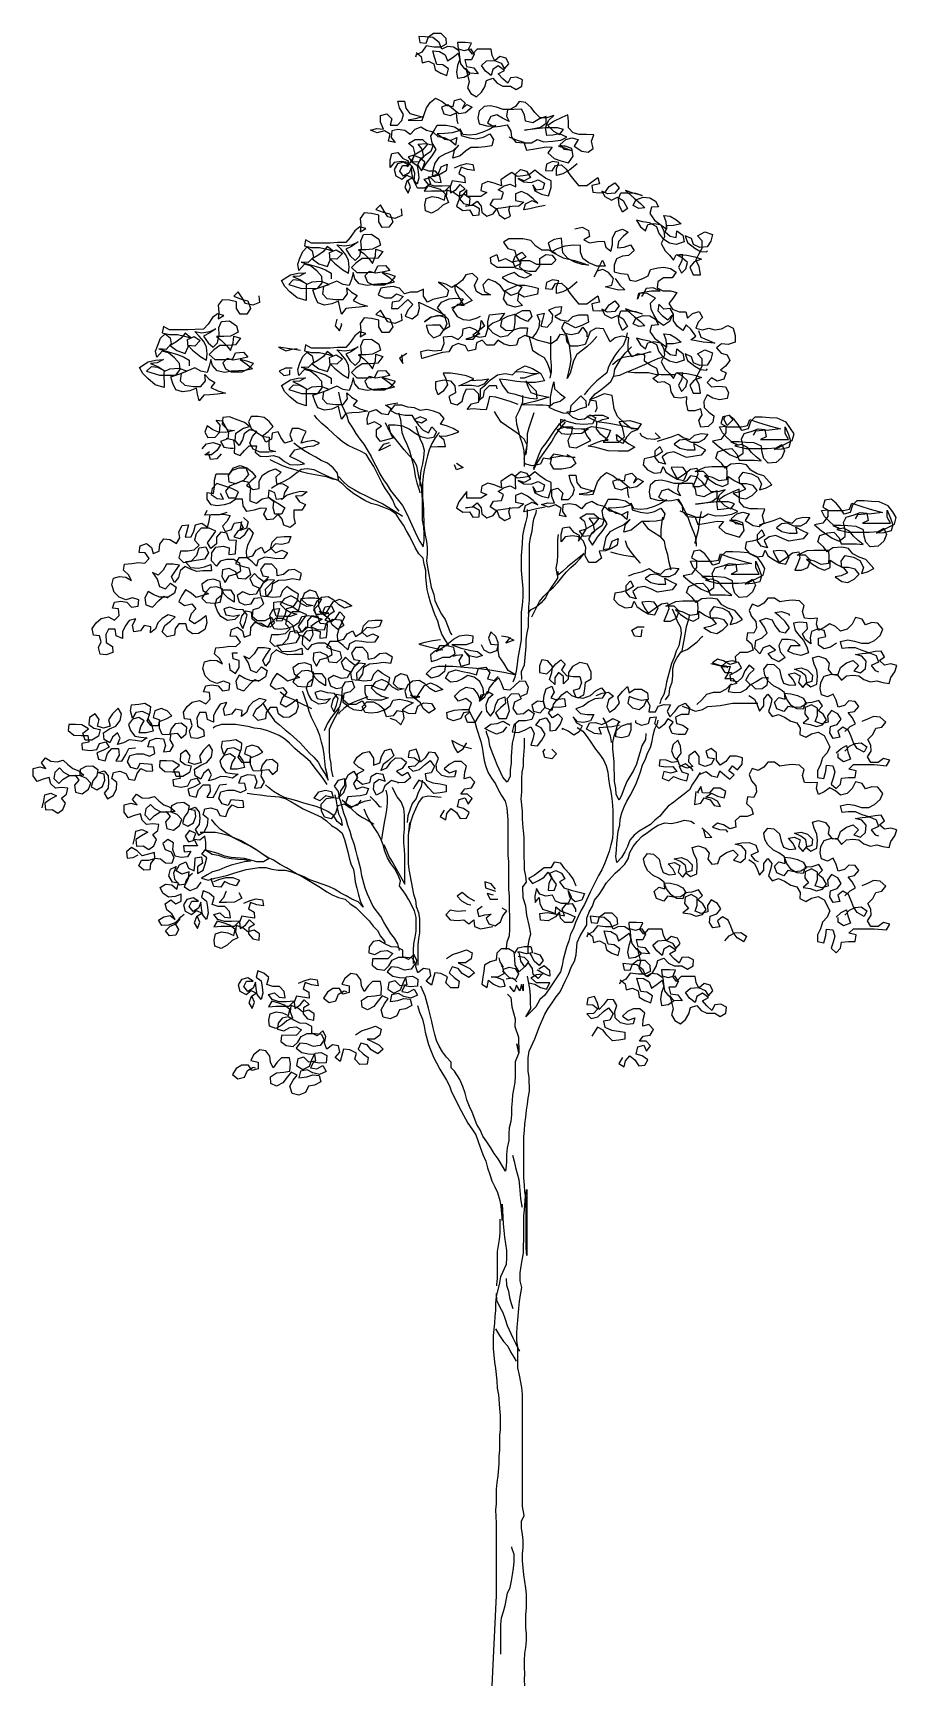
# Model space of a CAD drawing. Extents: x 3530 to 7347, y 5293 to 12601.
import ezdxf

# ---------------------------------------------------------------- set-up
doc = ezdxf.new("R2010")
doc.units = 0
doc.header["$LTSCALE"] = 150
doc.header["$MEASUREMENT"] = 0
doc.layers.get('0').update_dxf_attribs({"linetype": 'CONTINUOUS'})

msp = doc.modelspace()

# ---------------------------------------------------------------- linework, layer by layer
for points in [[(5222.4, 12514), (5244.6, 12496.8), (5249.6, 12469.6), (5276.8, 12477), (5301.5, 12464.7), (5306.5, 12437.5), (5331.2, 12422.7), (5358.4, 12412.8), (5365.8, 12442.5), (5341, 12459.8), (5313.9, 12462.2), (5303.9, 12494.3), (5296.5, 12521.5), (5326.2, 12519.1), (5350.9, 12504.3), (5360.8, 12477.1), (5385.5, 12494.4), (5407.7, 12511.7), (5415.2, 12484.6), (5405.3, 12457.4), (5400.4, 12427.7), (5405.3, 12400.5), (5435, 12405.5), (5459.7, 12420.3), (5442.4, 12445), (5457.3, 12385.7), (5449.9, 12358.6), (5464.7, 12333.9), (5489.4, 12319.1), (5511.7, 12338.8), (5526.5, 12363.6), (5533.9, 12390.8), (5561, 12400.7), (5580.8, 12378.4), (5605.5, 12366.1), (5640.1, 12366.1), (5664.9, 12351.3), (5689.6, 12366.2), (5692, 12393.4), (5667.3, 12405.7), (5640.1, 12403.2), (5627.8, 12378.5), (5605.5, 12398.2), (5585.7, 12420.5), (5612.9, 12435.3), (5585.7, 12455.1), (5561, 12440.2), (5553.6, 12413), (5528.9, 12432.8), (5511.6, 12457.5), (5533.8, 12477.2), (5568.4, 12479.8), (5598, 12467.4), (5612.9, 12442.7), (5632.6, 12465), (5620.3, 12489.7), (5593.1, 12497.1), (5570.8, 12477.3), (5558.5, 12502), (5553.5, 12529.2), (5491.7, 12529.1), (5472, 12506.8), (5454.7, 12529.1), (5467, 12556.3), (5439.8, 12558.7), (5405.2, 12558.7), (5407.7, 12531.5), (5434.9, 12524.1), (5462.1, 12531.6), (5479.4, 12506.9), (5467.1, 12482.1), (5437.4, 12482.1), (5444.8, 12452.5), (5477, 12447.5), (5496.8, 12420.4), (5459.7, 12422.8), (5437.4, 12442.6), (5420.1, 12464.8), (5415.1, 12494.4), (5412.6, 12521.6), (5387.9, 12538.9), (5360.7, 12541.3), (5336, 12529), (5323.7, 12558.6), (5296.4, 12580.8), (5261.8, 12583.3), (5234.7, 12585.7), (5239.6, 12558.5), (5266.8, 12556.1), (5276.7, 12583.3), (5298.9, 12600.6), (5331, 12600.6), (5353.3, 12578.4), (5355.8, 12551.2), (5331.1, 12538.8), (5301.4, 12538.8), (5266.8, 12543.7), (5247.1, 12516.5), (5222.4, 12504.1), (5219.9, 12494.3)], [(5631.6, 12142.3), (5668.7, 12127.5), (5698.4, 12117.7), (5710.8, 12083.1), (5747.8, 12088.1), (5797.3, 12098), (5824.4, 12095.5), (5804.7, 12070.8), (5831.9, 12046.1), (5861.6, 12036.3), (5896.2, 12026.4), (5915.9, 12056.1), (5910.9, 12090.7), (5881.3, 12100.5), (5851.6, 12100.5), (5878.8, 12093.1), (5908.5, 12080.8), (5878.8, 12085.7), (5859, 12107.9), (5883.7, 12130.2), (5910.9, 12137.6), (5938.1, 12130.2), (5920.8, 12100.6), (5955.4, 12078.4), (5982.6, 12073.4), (6004.9, 12090.8), (5997.4, 12122.9), (6007.3, 12150.1), (5975.1, 12152.5), (5943, 12152.5), (5915.8, 12159.9), (5896, 12182.1), (5896, 12211.8), (5893.5, 12238.9), (5866.3, 12226.6), (5829.3, 12209.2), (5804.6, 12191.9), (5829.3, 12167.2), (5856.5, 12152.4), (5873.8, 12174.7), (5846.6, 12182.1), (5794.7, 12182), (5700.8, 12172), (5735.4, 12177), (5772.5, 12184.5), (5797.2, 12201.8), (5797.1, 12231.4), (5767.5, 12221.5), (5737.9, 12204.2), (5705.7, 12211.6), (5700.8, 12238.8), (5688.4, 12263.5), (5653.8, 12263.4), (5626.6, 12260.9), (5621.7, 12233.7), (5634.1, 12209), (5604.4, 12223.8), (5579.7, 12238.6), (5552.5, 12231.2), (5537.7, 12204), (5567.4, 12186.7), (5594.5, 12189.2), (5624.2, 12194.2), (5641.5, 12167), (5644, 12139.9), (5663.8, 12117.6), (5698.4, 12115.2), (5733, 12115.2), (5757.7, 12130.1), (5787.4, 12120.2), (5826.9, 12122.7), (5861.5, 12127.7), (5888.7, 12140.1), (5856.5, 12154.9), (5826.9, 12149.9), (5799.7, 12147.4), (5794.7, 12182), (5807, 12214.1), (5831.7, 12236.4), (5799.6, 12226.5), (5770, 12226.5), (5747.7, 12248.7), (5730.4, 12270.9), (5705.6, 12293.1), (5678.5, 12298), (5661.2, 12275.8), (5636.5, 12263.4), (5606.8, 12263.4), (5577.2, 12273.2), (5550, 12278.2), (5522.8, 12275.7), (5500.6, 12255.9), (5495.7, 12226.2), (5500.6, 12199), (5540.2, 12189.2), (5574.8, 12191.7), (5545.1, 12174.4), (5518, 12162), (5485.8, 12152.1), (5458.7, 12149.6), (5429, 12152), (5416.6, 12176.7), (5421.6, 12147.1), (5456.2, 12137.2), (5488.3, 12132.3), (5520.4, 12139.7), (5547.6, 12154.6), (5564.9, 12129.9), (5557.5, 12102.7), (5527.9, 12097.7), (5498.2, 12095.2), (5463.6, 12095.2), (5441.4, 12077.9), (5416.7, 12058.1), (5384.6, 12048.2), (5392, 12082.8), (5411.7, 12105), (5384.6, 12080.3), (5350, 12065.4), (5322.8, 12050.6), (5305.6, 12025.9), (5298.2, 11998.7), (5293.2, 11971.5), (5320.4, 11976.5), (5332.8, 12008.6), (5359.9, 12021), (5355, 11991.3), (5330.3, 11976.5), (5303.1, 11966.6), (5276, 11964.1), (5285.9, 11934.4), (5261.2, 11914.6), (5229, 11914.6), (5214.2, 11944.2), (5216.6, 11981.3), (5206.7, 12008.5), (5186.9, 12028.2), (5157.3, 12033.1), (5125.1, 12028.2), (5107.9, 12005.9), (5107.8, 12040.5), (5115.2, 12067.7), (5142.4, 12072.7), (5162.2, 12048), (5186.9, 12035.6), (5184.5, 12008.5), (5201.8, 12035.7), (5219, 12065.3), (5211.6, 12095), (5189.3, 12112.3), (5219, 12129.6), (5251.1, 12129.6), (5273.3, 12109.9), (5251.1, 12082.7), (5214.1, 12060.4), (5186.9, 12052.9), (5204.2, 12030.7), (5236.4, 12033.2), (5256.1, 12053), (5248.7, 12087.6), (5231.3, 12109.8), (5268.4, 12112.3), (5298.1, 12104.9), (5288.2, 12077.7), (5263.5, 12060.4), (5241.3, 12043.1), (5228.9, 12018.4), (5246.3, 11991.2), (5268.5, 12025.8), (5293.2, 12058), (5310.4, 12085.2), (5293.1, 12114.8), (5288.1, 12144.5), (5302.9, 12169.2), (5315.3, 12193.9), (5354.8, 12194), (5391.9, 12186.6), (5416.6, 12169.3), (5382, 12159.4), (5349.9, 12156.9), (5315.3, 12154.4), (5349.9, 12132.2), (5377.1, 12127.3), (5401.8, 12139.6), (5396.9, 12105), (5374.7, 12124.8), (5347.5, 12137.1), (5320.3, 12142), (5298, 12161.8), (5268.4, 12169.2), (5243.6, 12184), (5216.5, 12174.1), (5196.7, 12151.8), (5172, 12169.1), (5142.3, 12174), (5115.1, 12169), (5112.7, 12139.4), (5130, 12117.1), (5100.4, 12122.1), (5107.7, 12154.2), (5083, 12169), (5050.9, 12159.1), (5021.2, 12171.4), (5048.4, 12178.9), (5078.1, 12176.4), (5065.7, 12206), (5065.6, 12235.7), (5092.8, 12243.1), (5115.1, 12220.9), (5107.7, 12193.7), (5139.8, 12193.8), (5159.6, 12213.5), (5167, 12240.7), (5149.6, 12270.4), (5142.2, 12300), (5171.9, 12300.1), (5176.8, 12267.9), (5194.1, 12245.7), (5221.3, 12238.3), (5251, 12230.9), (5218.9, 12221), (5186.8, 12216), (5221.4, 12213.6), (5248.5, 12216.1), (5268.3, 12270.5), (5285.5, 12295.2), (5307.8, 12312.5), (5337.4, 12297.7), (5359.7, 12280.5), (5386.9, 12275.5), (5391.8, 12302.7), (5419, 12310.2), (5438.8, 12290.4), (5426.4, 12265.7), (5446.2, 12285.5), (5470.9, 12273.1), (5441.3, 12248.4), (5411.6, 12243.4), (5362.2, 12282.9), (5335, 12273), (5344.9, 12243.4), (5374.6, 12236), (5399.3, 12248.4), (5401.8, 12216.2), (5406.7, 12201.4)], [(5392.1, 12004.8), (5419.3, 12017.2), (5446.5, 12024.6), (5473.7, 12019.7), (5478.6, 11992.5), (5449, 11997.4), (5421.8, 12007.3), (5411.9, 11980.1), (5436.6, 11965.3), (5439.1, 11938.1), (5409.5, 11943), (5382.3, 11948), (5372.4, 11920.8), (5374.9, 11893.6), (5399.6, 11908.4), (5416.9, 11930.7), (5439.2, 11910.9), (5414.5, 11896.1), (5412, 11868.9), (5431.8, 11846.7), (5459, 11841.8), (5461.4, 11868.9), (5436.7, 11886.2), (5409.5, 11878.8), (5387.3, 11896.1), (5357.6, 11905.9), (5355.2, 11878.7), (5365.1, 11851.6), (5340.4, 11839.2), (5318.2, 11819.4), (5291, 11804.5), (5263.8, 11814.4), (5261.3, 11841.6), (5266.2, 11868.8), (5293.4, 11878.7), (5320.6, 11873.8), (5347.8, 11861.4), (5352.7, 11888.6), (5330.4, 11908.4), (5300.8, 11918.2), (5273.6, 11925.6), (5258.8, 11900.9), (5290.9, 11903.4), (5350.2, 11903.4), (5372.4, 11925.7), (5337.8, 11923.2), (5305.7, 11923.2), (5276, 11933), (5258.7, 11955.3), (5285.9, 11962.7), (5305.7, 11942.9), (5332.9, 11940.5), (5327.9, 11967.7), (5308.1, 11989.9), (5278.5, 11989.9), (5251.3, 11999.7), (5261.1, 12029.4), (5238.9, 12049.1), (5211.7, 12059), (5204.3, 12031.8), (5226.5, 12014.5), (5231.5, 11987.4), (5234, 11960.2), (5226.6, 11933), (5209.3, 11955.2), (5204.3, 11982.4), (5201.8, 12009.6), (5192, 11982.4), (5167.3, 11967.5), (5150, 11989.7), (5162.3, 12014.5), (5192, 12014.5), (5167.2, 12029.3), (5140, 12021.9), (5125.2, 11997.1), (5132.7, 11970), (5159.9, 11955.2), (5182.1, 11972.5), (5206.8, 11960.1), (5182.1, 11945.3), (5172.3, 11918.1), (5187.1, 11893.4), (5197, 11920.6), (5187.1, 11945.3)], [(5792.1, 11838.6), (5755, 11831.2), (5725.4, 11823.7), (5698.2, 11818.8), (5705.6, 11846), (5735.2, 11860.8), (5759.9, 11848.5), (5740.1, 11868.2), (5715.4, 11888), (5688.2, 11900.3), (5661, 11890.4), (5661.1, 11860.7), (5698.1, 11853.4), (5675.9, 11836), (5646.3, 11833.5), (5606.7, 11828.6), (5574.6, 11823.6), (5549.9, 11840.9), (5564.7, 11865.6), (5599.3, 11868.1), (5609.1, 11895.3), (5584.4, 11907.6), (5611.6, 11924.9), (5638.8, 11932.4), (5663.5, 11920.1), (5661, 11947.2), (5661, 11976.9), (5683.2, 11996.7), (5710.4, 11989.3), (5727.7, 11962.1), (5700.5, 11947.3), (5673.3, 11957.1), (5698.1, 11942.3), (5730.2, 11939.9), (5762.3, 11952.3), (5789.5, 11937.5), (5782.1, 11910.3), (5754.9, 11905.3), (5737.6, 11930), (5747.5, 11902.8), (5777.2, 11888), (5806.9, 11880.6), (5819.2, 11917.7), (5819.1, 11947.4), (5794.4, 11959.7), (5769.7, 11977), (5747.4, 11994.3), (5722.7, 11974.5), (5695.6, 11969.5), (5668.4, 11967), (5646.1, 11984.3), (5621.4, 11969.4), (5596.7, 11952.1), (5599.2, 11924.9), (5567.1, 11937.3), (5539.9, 11944.7), (5512.7, 11932.3), (5507.8, 11905.1), (5535, 11895.2), (5507.8, 11877.9), (5446.1, 11877.8), (5446, 11907.5), (5411.5, 11863), (5401.6, 11835.8), (5428.8, 11816), (5458.5, 11818.5), (5473.3, 11793.8), (5500.5, 11796.3), (5502.9, 11823.5), (5478.2, 11838.3), (5441.2, 11835.8), (5470.8, 11840.8), (5493, 11858.1), (5510.3, 11835.9), (5512.8, 11808.7), (5535.1, 11791.4), (5562.3, 11801.3), (5579.6, 11823.6), (5589.5, 11796.4), (5614.2, 11779.1), (5638.9, 11791.5), (5631.5, 11818.7), (5638.8, 11838.5)], [(5934.5, 12023), (5902.4, 11995.8), (5870.3, 11978.4), (5843.1, 11971), (5843.1, 12000.7), (5852.9, 12027.9), (5825.7, 12032.8), (5798.6, 12020.4), (5793.6, 11993.2), (5823.3, 11990.8), (5838.1, 12015.5), (5865.3, 12018), (5885.1, 11998.2), (5902.4, 11973.5), (5919.7, 11951.3), (5939.5, 11926.6), (5976.6, 11926.6), (6026, 11961.3), (6033.4, 11934.1), (5998.8, 11926.7), (6003.8, 11897), (6031, 11894.6), (6058.2, 11897.1), (6075.4, 11921.8), (6100.1, 11939.1), (6119.9, 11916.9), (6100.2, 11892.2), (6068.1, 11889.7), (6043.3, 11902), (6055.7, 11877.3), (6085.4, 11862.5), (6112.5, 11874.9), (6137.3, 11860.1), (6157.1, 11825.5), (6134.8, 11808.2), (6120, 11840.3), (6117.5, 11867.5), (6127.4, 11894.7), (6159.5, 11894.7), (6191.6, 11892.2), (6221.3, 11882.4), (6181.7, 11892.2), (6147.1, 11904.6), (6186.7, 11870), (6213.9, 11847.8), (6233.7, 11828), (6206.5, 11825.5), (6181.8, 11837.9), (6194.1, 11862.6), (6226.2, 11875), (6255.9, 11872.5), (6280.6, 11857.7), (6293, 11833), (6263.3, 11830.5), (6255.9, 11803.3), (6275.7, 11773.7), (6305.4, 11751.5), (6330.1, 11734.2), (6327.6, 11766.3), (6317.7, 11793.5), (6344.9, 11791.1), (6369.6, 11776.3), (6394.4, 11756.5), (6359.8, 11749.1), (6330.1, 11749), (6322.7, 11721.9), (6345, 11702.1), (6372.2, 11697.2), (6374.6, 11726.8), (6401.8, 11707.1), (6406.8, 11677.4), (6372.2, 11665.1), (6342.6, 11672.4), (6317.8, 11687.2), (6295.6, 11716.9), (6285.7, 11744.1), (6253.5, 11761.3), (6223.9, 11766.2), (6196.7, 11773.6), (6214, 11744), (6236.2, 11726.7), (6246.1, 11753.9), (6273.3, 11758.9), (6302.9, 11754), (6317.8, 11726.8), (6320.3, 11699.6), (6305.5, 11669.9), (6322.8, 11637.8), (6342.6, 11618.1), (6359.9, 11595.9), (6372.3, 11620.6), (6399.4, 11623.1), (6397, 11593.4), (6382.2, 11566.2), (6394.6, 11539), (6414.3, 11558.8), (6421.7, 11586), (6399.5, 11605.8), (6374.7, 11620.6), (6419.2, 11618.1), (6453.8, 11610.8), (6483.5, 11600.9), (6451.4, 11588.5), (6431.6, 11566.3), (6446.5, 11531.7), (6478.6, 11531.7), (6473.6, 11568.8), (6458.8, 11595.9), (6471.1, 11623.1), (6485.9, 11650.3), (6485.9, 11682.5), (6466.1, 11704.7), (6498.2, 11722), (6532.8, 11709.7), (6525.4, 11680), (6508.1, 11655.3), (6476, 11652.8), (6448.8, 11665.1), (6438.9, 11692.3), (6411.7, 11704.6), (6421.6, 11675), (6453.8, 11650.3), (6478.5, 11635.5), (6505.7, 11633.1), (6510.6, 11638)], [(5156.2, 11823.4), (5158.7, 11793.7), (5129, 11781.3), (5096.9, 11788.7), (5082, 11813.4), (5064.7, 11840.6), (5045, 11820.8), (5077.1, 11808.5), (5106.8, 11801.1), (5119.2, 11766.5), (5101.9, 11741.8), (5072.2, 11741.7), (5057.4, 11766.4), (5057.3, 11796.1), (5025.2, 11803.5), (4993.1, 11805.9), (4975.8, 11781.2), (4978.3, 11749.1), (4975.9, 11721.9), (5000.6, 11736.7), (4973.4, 11744.1), (4951.2, 11726.8), (4931.4, 11697.1), (4911.7, 11674.9), (4874.6, 11674.8), (4842.5, 11672.3), (4760.9, 11672.2), (4733.7, 11687.1), (4728.8, 11659.9), (4760.9, 11652.5), (4795.5, 11652.5), (4827.7, 11645.1), (4854.9, 11637.7), (4830.1, 11657.5), (4812.8, 11635.2), (4788.1, 11617.9), (4763.4, 11603.1), (4793.1, 11580.8), (4830.2, 11568.5), (4842.5, 11598.2), (4840, 11630.3), (4869.7, 11642.7), (4896.9, 11625.4), (4872.2, 11600.7), (4842.5, 11603.1), (4862.3, 11583.4), (4899.4, 11553.8), (4924.1, 11539), (4926.6, 11566.1), (4924.1, 11595.8), (4911.7, 11620.5), (4891.9, 11645.2), (4872.1, 11664.9), (4904.3, 11660), (4938.9, 11665), (4966, 11677.4), (4936.4, 11657.6), (4911.7, 11645.2), (4931.5, 11615.6), (4953.7, 11595.8), (4973.5, 11615.6), (4980.9, 11650.2), (4978.4, 11682.3), (4990.7, 11709.5), (5025.3, 11712), (5057.4, 11689.8), (5064.9, 11662.6), (5030.3, 11645.3), (5000.7, 11642.8), (4968.5, 11642.8), (4990.8, 11625.5), (5013, 11603.3), (5030.4, 11581.1), (5042.7, 11615.7), (5045.1, 11645.3), (5074.8, 11635.5), (5052.6, 11605.8), (5015.5, 11603.3), (4983.4, 11603.3), (4956.2, 11583.5), (4936.5, 11563.7), (4961.2, 11541.5), (5010.6, 11541.5), (5040.3, 11544), (5052.6, 11571.2), (5087.2, 11573.7), (5107, 11551.5), (5072.4, 11544), (5042.8, 11539.1), (5015.6, 11546.4), (4995.8, 11526.7), (5008.2, 11499.5), (5032.9, 11487.2), (5082.3, 11487.2), (5112, 11502.1), (5131.7, 11524.3), (5102.1, 11534.2), (5072.4, 11541.6), (5104.6, 11519.3), (5126.8, 11499.6), (5097.2, 11492.2), (5067.5, 11492.1), (5035.4, 11489.6), (5005.7, 11484.7), (4971.1, 11492), (4951.3, 11514.3), (4943.9, 11541.4), (4936.5, 11511.8), (4926.7, 11484.6), (4899.5, 11489.5), (4872.3, 11504.3), (4813, 11479.5), (4808.1, 11447.4), (4827.9, 11427.7), (4867.4, 11422.8), (4899.5, 11422.8), (4919.3, 11447.5), (4916.8, 11474.7), (4936.6, 11454.9), (4961.3, 11440.1), (4944, 11417.9), (4973.7, 11403.1), (5008.3, 11393.2), (4971.2, 11388.2), (4939.1, 11385.7), (4911.9, 11383.3), (4892.2, 11358.5), (4884.7, 11388.2), (4879.8, 11415.3), (4850.1, 11403), (4818, 11398), (4788.3, 11407.9), (4776, 11435), (4766, 11464.7), (4810.5, 11479.5), (4837.7, 11489.4), (4803.1, 11501.8), (4761.1, 11499.3), (4736.4, 11486.9), (4736.4, 11417.7), (4696.9, 11430), (4664.7, 11457.2), (4642.5, 11479.4), (4627.6, 11506.6), (4667.1, 11531.3), (4699.3, 11538.7), (4733.9, 11541.2), (4706.7, 11526.4), (4677, 11523.9), (4711.6, 11509.1), (4738.8, 11491.8), (4709.2, 11506.6), (4679.5, 11509.1), (4659.8, 11489.3), (4716.6, 11472), (4788.3, 11472.1), (4808, 11496.8), (4805.5, 11524), (4783.3, 11548.7), (4756.1, 11570.9), (4728.9, 11578.3), (4704.2, 11551.1), (4699.2, 11578.3), (4709.1, 11605.5), (4721.4, 11635.1), (4741.2, 11654.9), (4763.4, 11637.7), (4768.4, 11610.5), (4746.2, 11585.7), (4714, 11588.2), (4756.1, 11575.9), (4795.6, 11563.5), (4822.8, 11553.7), (4847.5, 11538.9), (4847.6, 11514.2)], [(6102.5, 11515.5), (6122.3, 11485.8), (6144.6, 11466.1), (6117.4, 11463.6), (6058.1, 11478.3), (6087.7, 11485.8), (6095.1, 11515.4), (6072.8, 11542.6), (6048.1, 11554.9), (6020.9, 11547.5), (6008.6, 11522.8), (6045.6, 11596.9), (6058, 11569.8), (6020.9, 11569.7), (5986.3, 11584.5), (5959.1, 11604.3), (5949.2, 11631.5), (5949.2, 11661.1), (5919.5, 11663.6), (5880, 11658.6), (5845.4, 11646.2), (5820.7, 11633.8), (5872.6, 11606.7), (5922, 11594.4), (5954.2, 11584.5), (5983.8, 11574.7), (5956.7, 11577.1), (5924.5, 11587), (5892.4, 11604.2), (5870.1, 11628.9), (5867.6, 11658.6), (5865.1, 11693.2), (5833, 11688.2), (5805.8, 11673.3), (5815.7, 11641.2), (5840.5, 11626.4), (5808.3, 11641.2), (5778.7, 11641.2), (5751.5, 11658.5), (5729.2, 11683.2), (5694.6, 11690.5), (5632.8, 11690.5), (5608.1, 11675.6), (5627.9, 11648.5), (5657.6, 11641.1), (5667.5, 11609), (5684.8, 11581.8), (5652.7, 11564.5), (5581, 11564.4), (5553.8, 11581.7), (5551.3, 11608.9), (5578.5, 11621.2), (5588.4, 11591.6), (5618.1, 11604), (5650.2, 11586.7), (5660.1, 11613.9), (5689.7, 11631.2), (5709.5, 11611.5), (5679.9, 11594.1), (5650.2, 11589.2), (5660.1, 11562), (5687.3, 11554.6), (5721.9, 11547.2), (5751.6, 11547.3), (5768.8, 11572), (5768.8, 11604.1), (5796, 11621.4), (5823.2, 11619), (5840.5, 11596.8), (5820.7, 11577), (5756.5, 11576.9), (5724.3, 11594.2), (5684.8, 11594.1), (5679.9, 11567), (5704.6, 11544.7), (5731.8, 11532.4), (5704.6, 11517.6), (5677.5, 11524.9), (5655.2, 11542.2), (5628, 11532.3), (5603.3, 11519.9), (5630.5, 11500.2), (5660.2, 11490.3), (5689.9, 11478), (5672.6, 11450.8), (5640.5, 11440.9), (5613.3, 11460.6), (5670.1, 11485.4), (5702.2, 11485.4), (5731.9, 11480.5), (5761.5, 11473.1), (5759.1, 11445.9), (5727, 11438.5), (5699.8, 11433.5), (5675.1, 11448.3), (5670.1, 11418.7), (5692.4, 11396.5), (5660.3, 11389), (5625.7, 11398.9), (5608.3, 11426), (5615.7, 11453.2), (5595.9, 11482.9), (5571.2, 11500.1), (5541.5, 11512.5), (5516.9, 11487.7), (5524.3, 11458.1), (5551.5, 11443.3), (5514.4, 11443.2), (5489.7, 11458.1), (5479.8, 11485.2), (5494.6, 11514.9), (5472.3, 11537.1), (5442.7, 11532.1), (5427.9, 11507.4), (5405.6, 11490.1), (5380.9, 11475.2), (5353.8, 11490.1), (5321.6, 11499.9), (5343.9, 11482.6), (5366.1, 11462.9), (5358.7, 11435.7), (5329.1, 11430.7), (5297, 11423.3), (5272.3, 11410.9), (5255, 11438.1), (5254.9, 11467.7), (5227.8, 11455.3), (5198.1, 11455.3), (5170.9, 11447.9), (5148.7, 11472.6), (5121.5, 11480), (5094.3, 11477.5), (5067.1, 11472.5), (5054.8, 11442.8), (5084.4, 11430.5), (5114.1, 11430.5), (5136.3, 11447.8), (5166, 11435.5), (5146.2, 11415.7), (5116.6, 11410.8), (5114.1, 11383.6), (5143.8, 11383.6), (5166, 11403.4), (5185.8, 11423.2), (5208, 11401), (5185.8, 11376.2), (5173.5, 11349), (5205.6, 11336.7), (5230.3, 11356.5), (5237.7, 11383.7), (5235.2, 11410.9), (5287.1, 11386.2), (5351.4, 11354.1), (5316.8, 11349.2), (5287.2, 11344.2), (5260, 11324.4), (5287.2, 11344.2), (5321.8, 11354.1), (5348.9, 11344.2), (5358.9, 11314.6), (5346.5, 11287.4), (5329.2, 11309.6), (5294.6, 11309.6), (5267.4, 11307.1), (5277.3, 11275), (5299.6, 11252.8), (5329.2, 11265.1), (5346.5, 11289.9), (5371.2, 11304.7), (5366.3, 11334.4), (5336.6, 11364), (5316.8, 11386.2), (5334.1, 11411), (5368.6, 11425.8), (5398.3, 11428.3), (5430.4, 11425.9), (5413.1, 11398.7), (5381, 11386.3), (5408.2, 11398.7), (5435.4, 11396.2), (5413.1, 11430.8), (5395.8, 11460.4), (5393.3, 11487.6), (5427.9, 11462.9), (5450.2, 11438.2), (5470, 11418.5), (5435.4, 11401.2), (5405.7, 11401.1), (5383.5, 11378.9), (5403.3, 11346.8), (5430.5, 11334.4), (5460.2, 11332), (5492.3, 11341.9), (5507.1, 11349.3)], [(5924.4, 11735.2), (5956.5, 11742.7), (5983.7, 11727.9), (5988.7, 11700.7), (5964, 11685.8), (5988.7, 11673.5), (6023.3, 11678.5), (6052.9, 11681), (6060.4, 11653.8), (6082.6, 11636.5), (6090, 11663.7), (6090, 11695.8), (6104.8, 11723), (6134.4, 11732.9), (6159.2, 11720.6), (6136.9, 11700.8), (6117.2, 11678.6), (6112.3, 11651.4), (6141.9, 11653.9), (6169.1, 11663.8), (6186.4, 11639.1), (6161.7, 11616.8), (6134.5, 11614.3), (6107.4, 11601.9), (6097.5, 11574.8), (6097.5, 11545.1), (6127.2, 11537.7), (6156.9, 11535.3), (6166.8, 11508.1), (6194, 11503.2), (6223.6, 11515.6), (6248.3, 11527.9), (6258.2, 11555.1), (6290.3, 11562.6), (6317.5, 11565.1), (6347.1, 11560.2), (6371.9, 11542.9), (6354.6, 11518.2), (6315, 11518.1), (6290.3, 11500.8), (6287.9, 11473.6), (6312.6, 11461.3), (6347.2, 11461.3), (6374.4, 11453.9), (6357.1, 11426.7), (6339.9, 11404.5), (6354.7, 11379.8), (6384.4, 11367.4), (6414, 11367.5), (6421.5, 11340.3), (6443.7, 11360.1), (6473.3, 11370), (6488.2, 11342.8), (6468.4, 11323), (6458.6, 11295.8), (6488.2, 11288.4), (6515.4, 11295.9), (6542.6, 11288.5), (6572.2, 11293.5), (6599.4, 11308.3), (6624.1, 11296), (6631.6, 11263.9), (6631.6, 11234.2), (6602, 11224.3), (6572.3, 11226.7), (6550.1, 11209.4), (6569.9, 11184.7), (6597.1, 11177.3), (6609.4, 11152.6), (6589.7, 11127.9), (6567.5, 11110.6), (6592.2, 11098.3), (6582.3, 11071.1), (6552.7, 11061.2), (6528, 11076), (6508.2, 11056.2), (6528, 11036.4), (6560.1, 11038.9), (6589.8, 11036.5), (6602.2, 11011.8), (6597.2, 10984.6), (6562.7, 10979.6), (6533, 10987), (6508.3, 11001.8), (6493.5, 10972.1), (6496, 10945), (6515.7, 10925.2), (6538, 10907.9), (6533.1, 10880.7), (6513.3, 10860.9), (6481.2, 10858.4), (6471.3, 10888.1), (6486.1, 10912.8), (6481.1, 10940), (6454, 10930.1), (6424.3, 10930.1), (6416.9, 10962.2), (6419.3, 10991.8), (6392.1, 10986.9), (6364.9, 10989.3), (6350.1, 11014), (6345.1, 11043.7), (6317.9, 11058.5), (6290.7, 11056), (6268.5, 11073.3), (6293.2, 11090.6), (6285.7, 11117.7), (6256.1, 11132.5), (6231.4, 11149.8), (6233.8, 11177), (6201.7, 11181.9), (6177, 11169.5), (6159.6, 11196.7), (6159.6, 11226.4), (6162.1, 11253.6), (6132.4, 11260.9), (6102.8, 11253.5), (6080.5, 11236.2), (6063.2, 11265.8), (6050.8, 11293), (6018.7, 11295.4), (5991.5, 11280.6), (5981.7, 11253.4), (5969.3, 11223.7), (5937.2, 11216.3), (5905.1, 11216.3), (5887.8, 11238.5), (5885.3, 11265.7), (5858.1, 11268.1), (5843.3, 11243.4), (5818.6, 11226.1), (5791.4, 11233.4), (5761.7, 11240.8), (5734.5, 11253.2), (5702.4, 11263), (5675.2, 11248.2), (5665.4, 11221), (5638.2, 11218.5), (5611, 11225.9), (5583.8, 11243.1), (5566.5, 11220.9), (5534.4, 11220.9), (5514.6, 11243.1), (5489.9, 11230.7), (5485, 11201), (5452.9, 11193.6), (5440.5, 11218.3), (5408.4, 11228.2), (5381.2, 11215.8), (5366.4, 11191), (5339.2, 11188.5), (5312, 11181.1), (5275, 11168.7), (5247.8, 11161.3), (5242.8, 11193.4), (5274.9, 11200.8), (5302.1, 11195.9), (5334.2, 11198.4), (5346.6, 11228.1), (5344.1, 11257.7), (5378.7, 11260.3), (5408.3, 11245.5), (5428.1, 11265.2), (5430.5, 11292.4), (5457.7, 11299.9), (5484.9, 11290), (5504.7, 11270.3), (5470.1, 11255.4), (5442.9, 11248), (5475.1, 11248), (5494.8, 11270.2), (5507.1, 11299.9), (5509.6, 11329.6), (5524.4, 11304.9), (5497.3, 11282.6), (5472.6, 11265.3), (5502.2, 11255.4), (5529.4, 11260.4), (5539.3, 11292.5), (5539.2, 11324.6), (5546.6, 11354.3), (5586.2, 11359.3), (5613.3, 11361.8), (5591.1, 11329.6), (5561.5, 11317.3), (5539.3, 11299.9), (5561.5, 11275.2), (5593.7, 11258), (5628.3, 11263), (5655.4, 11290.2), (5660.3, 11322.3), (5660.3, 11356.9), (5692.4, 11374.2), (5724.5, 11374.2), (5734.5, 11347.1), (5714.7, 11324.8), (5682.6, 11339.6), (5657.8, 11356.9), (5625.7, 11347), (5601, 11334.6), (5596.1, 11304.9), (5620.8, 11285.2), (5648, 11287.7), (5682.6, 11297.6), (5714.7, 11297.6), (5709.8, 11263), (5737, 11253.2), (5754.3, 11275.4), (5766.6, 11300.1), (5769.1, 11327.3), (5756.7, 11354.5), (5788.8, 11361.9), (5781.4, 11332.3), (5774, 11305.1), (5801.2, 11300.2), (5823.4, 11324.9), (5825.9, 11354.6), (5808.6, 11376.8), (5838.2, 11389.2), (5865.4, 11391.7), (5860.5, 11362), (5835.8, 11347.2), (5860.5, 11332.4), (5895.1, 11327.4), (5914.9, 11347.2), (5942, 11354.7), (5979.1, 11354.7), (5984.1, 11322.6), (5954.4, 11307.7), (5927.3, 11297.8), (5877.8, 11322.5), (5865.5, 11297.8), (5880.3, 11273.1), (5907.5, 11268.1), (5942.1, 11275.6), (5959.4, 11300.3), (5976.7, 11275.6), (5976.7, 11258.3)], [(5934.5, 11500.5), (5902.4, 11473.3), (5870.3, 11455.9), (5843.1, 11448.5), (5843.1, 11478.1), (5852.9, 11505.3), (5825.7, 11510.3), (5798.6, 11497.9), (5793.6, 11470.7), (5823.3, 11468.2), (5838.1, 11493), (5865.3, 11495.5), (5885.1, 11475.7), (5902.4, 11451), (5919.7, 11428.8), (5939.5, 11404.1), (5976.6, 11404.1), (6026, 11438.8), (6033.4, 11411.6), (5998.8, 11404.1), (6003.8, 11374.5), (6031, 11372.1), (6058.2, 11374.5), (6075.4, 11399.3), (6100.1, 11416.6), (6119.9, 11394.4), (6100.2, 11369.6), (6068.1, 11367.1), (6043.3, 11379.5), (6055.7, 11354.8), (6085.4, 11340), (6112.5, 11352.4), (6137.3, 11337.6), (6157.1, 11303), (6134.8, 11285.7), (6120, 11317.8), (6117.5, 11344.9), (6127.4, 11372.1), (6159.5, 11372.2), (6191.6, 11369.7), (6221.3, 11359.9), (6181.7, 11369.7), (6147.1, 11382), (6186.7, 11347.5), (6213.9, 11325.3), (6233.7, 11305.5), (6206.5, 11303), (6181.8, 11315.4), (6194.1, 11340.1), (6226.2, 11352.5), (6255.9, 11350), (6280.6, 11335.2), (6293, 11310.5), (6263.3, 11308), (6255.9, 11280.8), (6275.7, 11251.2), (6305.4, 11229), (6330.1, 11211.7), (6327.6, 11243.8), (6317.7, 11271), (6344.9, 11268.5), (6369.6, 11253.7), (6394.4, 11234), (6359.8, 11226.6), (6330.1, 11226.5), (6322.7, 11199.3), (6345, 11179.6), (6372.2, 11174.7), (6374.6, 11204.3), (6401.8, 11184.6), (6406.8, 11154.9), (6372.2, 11142.5), (6342.6, 11149.9), (6317.8, 11164.7), (6295.6, 11194.4), (6285.7, 11221.5), (6253.5, 11238.8), (6223.9, 11243.7), (6196.7, 11251.1), (6214, 11221.5), (6236.2, 11204.2), (6246.1, 11231.4), (6273.3, 11236.4), (6302.9, 11231.4), (6317.8, 11204.3), (6320.3, 11177.1), (6305.5, 11147.4), (6322.8, 11115.3), (6342.6, 11095.6), (6359.9, 11073.3), (6372.3, 11098.1), (6399.4, 11100.6), (6397, 11070.9), (6382.2, 11043.7), (6394.6, 11016.5), (6414.3, 11036.3), (6421.7, 11063.5), (6399.5, 11083.3), (6374.7, 11098.1), (6419.2, 11095.6), (6453.8, 11088.2), (6483.5, 11078.4), (6451.4, 11066), (6431.6, 11043.7), (6446.5, 11009.2), (6478.6, 11009.2), (6473.6, 11046.3), (6458.8, 11073.4), (6471.1, 11100.6), (6485.9, 11127.8), (6485.9, 11159.9), (6466.1, 11182.2), (6498.2, 11199.5), (6532.8, 11187.2), (6525.4, 11157.5), (6508.1, 11132.8), (6476, 11130.3), (6448.8, 11142.6), (6438.9, 11169.8), (6411.7, 11182.1), (6421.6, 11152.5), (6453.8, 11127.8), (6478.5, 11113), (6505.7, 11110.5), (6510.6, 11115.5)], [(6470.9, 11286), (6480.8, 11256.3), (6515.5, 11241.5), (6542.7, 11229.2), (6490.8, 11234.1), (6436.4, 11243.9), (6458.6, 11261.2), (6436.3, 11290.9), (6416.5, 11310.6), (6401.7, 11285.9), (6377, 11303.2), (6359.7, 11327.9), (6359.7, 11357.5), (6344.8, 11382.2), (6317.6, 11379.7), (6295.4, 11401.9), (6290.5, 11372.3), (6310.2, 11352.5), (6335, 11332.8), (6354.7, 11355.1), (6342.4, 11325.4), (6315.2, 11308.1), (6290.5, 11325.3), (6273.2, 11355), (6260.8, 11379.7), (6258.3, 11406.9), (6280.5, 11429.1), (6243.4, 11448.9), (6211.3, 11451.3), (6201.4, 11424.1), (6206.4, 11451.3), (6233.5, 11456.3), (6263.2, 11461.2), (6300.3, 11461.3), (6270.6, 11473.6), (6238.5, 11471.1), (6226.1, 11446.4), (6218.7, 11436.5)], [(4528.2, 11439.3), (4530.7, 11409.6), (4501.1, 11397.2), (4469, 11404.6), (4454.1, 11429.3), (4436.8, 11456.5), (4417, 11436.7), (4449.2, 11424.4), (4478.8, 11417), (4491.2, 11382.4), (4473.9, 11357.7), (4444.3, 11357.6), (4429.4, 11382.3), (4429.4, 11412), (4397.3, 11419.4), (4365.1, 11421.8), (4347.9, 11397.1), (4350.4, 11365), (4347.9, 11337.8), (4372.6, 11352.6), (4345.4, 11360), (4323.2, 11342.7), (4303.5, 11313), (4283.7, 11290.8), (4246.6, 11290.7), (4214.5, 11288.2), (4133, 11288.2), (4105.8, 11303), (4100.9, 11275.8), (4133, 11268.4), (4167.6, 11268.4), (4199.7, 11261), (4226.9, 11253.7), (4202.2, 11273.4), (4184.9, 11251.1), (4160.2, 11233.8), (4135.5, 11219), (4165.2, 11196.8), (4202.3, 11184.4), (4214.6, 11214.1), (4212.1, 11246.2), (4241.7, 11258.6), (4268.9, 11241.3), (4244.2, 11216.6), (4214.6, 11219), (4234.4, 11199.3), (4271.5, 11169.7), (4296.2, 11154.9), (4298.6, 11182.1), (4296.1, 11211.7), (4283.8, 11236.4), (4264, 11261.1), (4244.2, 11280.9), (4276.3, 11275.9), (4310.9, 11280.9), (4338.1, 11293.3), (4308.4, 11273.5), (4283.7, 11261.1), (4303.5, 11231.5), (4325.8, 11211.7), (4345.5, 11231.5), (4352.9, 11266.1), (4350.4, 11298.2), (4362.8, 11325.4), (4397.4, 11327.9), (4429.5, 11305.7), (4436.9, 11278.6), (4402.4, 11261.2), (4372.7, 11258.7), (4340.6, 11258.7), (4362.8, 11241.4), (4385.1, 11219.2), (4402.4, 11197), (4414.7, 11231.6), (4417.2, 11261.2), (4446.8, 11251.4), (4424.6, 11221.7), (4387.6, 11219.2), (4355.4, 11219.2), (4328.3, 11199.4), (4308.5, 11179.6), (4333.3, 11157.4), (4382.7, 11157.4), (4412.3, 11159.9), (4424.7, 11187.1), (4459.3, 11189.6), (4479.1, 11167.4), (4444.5, 11159.9), (4414.8, 11155), (4387.6, 11162.4), (4367.9, 11142.6), (4380.3, 11115.4), (4405, 11103.1), (4454.4, 11103.1), (4484, 11118), (4503.8, 11140.2), (4474.1, 11150.1), (4444.5, 11157.5), (4476.6, 11135.3), (4498.9, 11115.5), (4469.2, 11108.1), (4439.6, 11108), (4407.4, 11105.5), (4377.8, 11100.6), (4343.2, 11108), (4323.4, 11130.2), (4316, 11157.4), (4308.6, 11127.7), (4298.7, 11100.5), (4271.5, 11105.4), (4244.3, 11120.2), (4185, 11095.5), (4180.1, 11063.3), (4199.9, 11043.6), (4239.5, 11038.7), (4271.6, 11038.7), (4291.3, 11063.4), (4288.8, 11090.6), (4308.6, 11070.9), (4333.4, 11056), (4316.1, 11033.8), (4345.7, 11019), (4380.3, 11009.1), (4343.3, 11004.2), (4311.2, 11001.7), (4284, 10999.2), (4264.2, 10974.4), (4256.8, 11004.1), (4251.8, 11031.3), (4222.2, 11018.9), (4190.1, 11013.9), (4160.4, 11023.8), (4148, 11050.9), (4138.1, 11080.6), (4182.6, 11095.5), (4209.7, 11105.4), (4175.1, 11117.7), (4133.1, 11115.2), (4108.4, 11102.8), (4108.5, 11033.6), (4068.9, 11045.9), (4036.8, 11073.1), (4014.5, 11095.3), (3999.7, 11122.5), (4039.2, 11147.2), (4071.3, 11154.7), (4105.9, 11157.2), (4078.7, 11142.3), (4049.1, 11139.8), (4083.7, 11125), (4110.9, 11107.7), (4081.2, 11122.5), (4051.6, 11125), (4031.8, 11105.2), (4088.7, 11088), (4160.3, 11088), (4180.1, 11112.7), (4177.6, 11139.9), (4155.3, 11164.6), (4128.1, 11186.8), (4100.9, 11194.2), (4076.2, 11167), (4071.3, 11194.2), (4081.1, 11221.4), (4093.5, 11251.1), (4113.2, 11270.8), (4135.5, 11253.6), (4140.4, 11226.4), (4118.2, 11201.7), (4086.1, 11204.1), (4128.1, 11191.8), (4167.7, 11179.5), (4194.9, 11169.6), (4219.6, 11154.8), (4219.6, 11130.1)], [(5156.2, 11358.9), (5158.7, 11329.2), (5129, 11316.9), (5096.9, 11324.2), (5082, 11348.9), (5064.7, 11376.1), (5045, 11356.3), (5077.1, 11344), (5106.8, 11336.6), (5119.2, 11302), (5101.9, 11277.3), (5072.2, 11277.3), (5057.4, 11302), (5057.3, 11331.6), (5025.2, 11339), (4993.1, 11341.4), (4975.8, 11316.7), (4978.3, 11284.6), (4975.9, 11257.4), (5000.6, 11272.3), (4973.4, 11279.6), (4951.2, 11262.3), (4931.4, 11232.7), (4911.7, 11210.4), (4874.6, 11210.4), (4842.5, 11207.9), (4760.9, 11207.8), (4733.7, 11222.6), (4728.8, 11195.4), (4760.9, 11188), (4795.5, 11188.1), (4827.7, 11180.7), (4854.9, 11173.3), (4830.1, 11193), (4812.8, 11170.8), (4788.1, 11153.4), (4763.4, 11138.6), (4793.1, 11116.4), (4830.2, 11104.1), (4842.5, 11133.7), (4840, 11165.9), (4869.7, 11178.2), (4896.9, 11161), (4872.2, 11136.2), (4842.5, 11138.7), (4862.3, 11118.9), (4899.4, 11089.3), (4924.1, 11074.5), (4926.6, 11101.7), (4924.1, 11131.3), (4911.7, 11156), (4891.9, 11180.7), (4872.1, 11200.5), (4904.3, 11195.6), (4938.9, 11200.5), (4966, 11212.9), (4936.4, 11193.1), (4911.7, 11180.7), (4931.5, 11151.1), (4953.7, 11131.4), (4973.5, 11151.1), (4980.9, 11185.7), (4978.4, 11217.9), (4990.7, 11245.1), (5025.3, 11247.6), (5057.4, 11225.4), (5064.9, 11198.2), (5030.3, 11180.9), (5000.7, 11178.4), (4968.5, 11178.3), (4990.8, 11161), (5013, 11138.8), (5030.4, 11116.6), (5042.7, 11151.2), (5045.1, 11180.9), (5074.8, 11171), (5052.6, 11141.3), (5015.5, 11138.8), (4983.4, 11138.8), (4956.2, 11119), (4936.5, 11099.2), (4961.2, 11077), (5010.6, 11077), (5040.3, 11079.5), (5052.6, 11106.7), (5087.2, 11109.2), (5107, 11087), (5072.4, 11079.6), (5042.8, 11074.6), (5015.6, 11082), (4995.8, 11062.2), (5008.2, 11035), (5032.9, 11022.7), (5082.3, 11022.7), (5112, 11037.6), (5131.7, 11059.9), (5102.1, 11069.7), (5072.4, 11077.1), (5104.6, 11054.9), (5126.8, 11035.1), (5097.2, 11027.7), (5067.5, 11027.7), (5035.4, 11025.2), (5005.7, 11020.2), (4971.1, 11027.6), (4951.3, 11049.8), (4943.9, 11077), (4936.5, 11047.3), (4926.7, 11020.1), (4899.5, 11025), (4872.3, 11039.8), (4813, 11015.1), (4808.1, 10983), (4827.9, 10963.2), (4867.4, 10958.3), (4899.5, 10958.3), (4919.3, 10983.1), (4916.8, 11010.2), (4936.6, 10990.5), (4961.3, 10975.7), (4944, 10953.4), (4973.7, 10938.6), (5008.3, 10928.8), (4971.2, 10923.8), (4939.1, 10921.3), (4911.9, 10918.8), (4892.2, 10894.1), (4884.7, 10923.7), (4879.8, 10950.9), (4850.1, 10938.5), (4818, 10933.5), (4788.3, 10943.4), (4776, 10970.6), (4766, 11000.2), (4810.5, 11015.1), (4837.7, 11025), (4803.1, 11037.3), (4761.1, 11034.8), (4736.4, 11022.4), (4736.4, 10953.2), (4696.9, 10965.5), (4664.7, 10992.7), (4642.5, 11014.9), (4627.6, 11042.1), (4667.1, 11066.8), (4699.3, 11074.3), (4733.9, 11076.8), (4706.7, 11061.9), (4677, 11059.4), (4711.6, 11044.6), (4738.8, 11027.4), (4709.2, 11042.2), (4679.5, 11044.6), (4659.8, 11024.8), (4716.6, 11007.6), (4788.3, 11007.6), (4808, 11032.4), (4805.5, 11059.6), (4783.3, 11084.2), (4756.1, 11106.5), (4728.9, 11113.9), (4704.2, 11086.6), (4699.2, 11113.8), (4709.1, 11141), (4721.4, 11170.7), (4741.2, 11190.5), (4763.4, 11173.2), (4768.4, 11146), (4746.2, 11121.3), (4714, 11123.7), (4756.1, 11111.4), (4795.6, 11099.1), (4822.8, 11089.2), (4847.5, 11074.4), (4847.6, 11049.7)], [(4872, 11336.4), (4864.6, 11306.7), (4884.4, 11284.5), (4894.3, 11311.7), (4891.8, 11316.6)], [(5722.2, 11258.1), (5729.6, 11226), (5737.1, 11198.8), (5764.3, 11179.1), (5789, 11166.7), (5801.4, 11142), (5811.3, 11114.8), (5816.2, 11095.1)], [(5816.1, 11260.7), (5816.2, 11161.8), (5818.7, 11132.1), (5818.7, 11102.5), (5813.8, 11075.3)], [(6021.2, 11258.4), (5999, 11233.6), (5976.8, 11213.8), (5932.3, 11179.2), (5917.5, 11152), (5902.7, 11097.6), (5890.4, 11072.9), (5897.8, 11102.6), (5902.7, 11129.8), (5907.6, 11159.4), (5905.1, 11186.6), (5900.1, 11218.7), (5887.7, 11268.1)], [(6154.6, 11275.8), (6149.7, 11248.6), (6137.4, 11218.9), (6117.6, 11199.1), (6100.4, 11174.4), (6085.5, 11149.7), (6073.2, 11125), (6065.8, 11097.8), (6021.4, 11063.1), (6001.6, 11043.4), (5981.9, 11021.1), (5964.6, 11001.3)], [(4711.5, 11197.9), (4674.4, 11202.8), (4615.1, 11212.6), (4647.3, 11195.3), (4674.4, 11202.8), (4696.7, 11205.3)], [(5181, 11183.5), (5148.9, 11163.7), (5163.8, 11139), (5161.3, 11168.6), (5158.8, 11178.5)], [(5984.4, 10954.4), (5994.3, 10984), (6014, 11006.3), (6038.7, 11023.6), (6060.9, 11040.9), (6083.2, 11060.7), (6095.5, 11085.4), (6100.4, 11115.1), (6130, 11164.6), (6147.3, 11186.8), (6174.5, 11214)], [(6090.5, 11134.9), (6112.7, 11154.7), (6137.4, 11167), (6164.6, 11172), (6194.3, 11177), (6226.4, 11181.9), (6253.6, 11191.9), (6261, 11191.9)], [(4674.5, 11118.7), (4644.8, 11118.7), (4617.7, 11106.3), (4637.5, 11086.6), (4664.6, 11091.6), (4664.6, 11111.3)], [(5673, 10959), (5638.4, 10971.4), (5574.1, 10991.1), (5547, 10993.5), (5539.6, 10961.4), (5532.2, 10934.2), (5505, 10936.6), (5475.3, 10939.1), (5448.2, 10936.6), (5467.9, 10961.3), (5497.6, 10968.8), (5507.4, 10995.9), (5507.4, 11028.1), (5529.6, 11045.4), (5551.8, 11067.7), (5581.5, 11089.9), (5616.1, 11094.9), (5648.2, 11090), (5670.4, 11112.2), (5705, 11129.6), (5737.1, 11117.2), (5774.2, 11095), (5789.1, 11062.9), (5749.5, 11055.5), (5717.4, 11055.4), (5668, 11060.3), (5621, 11067.7), (5591.4, 11070.2), (5603.8, 11043), (5628.5, 11010.9), (5660.6, 11003.5), (5692.8, 10993.6), (5724.9, 10986.3), (5757, 10983.8), (5754.5, 11015.9), (5707.5, 11062.9), (5717.4, 11035.7), (5729.8, 11011), (5759.5, 11001.1), (5808.9, 10991.3), (5781.7, 10981.4), (5747.2, 10971.5), (5720, 10966.5), (5690.3, 10959), (5752.1, 10956.6), (5784.2, 10956.7), (5816.4, 10954.2), (5816.3, 10991.3), (5823.7, 11028.4), (5831.1, 11058), (5833.6, 11028.4), (5858.3, 11006.2), (5880.6, 10988.9), (5858.4, 10971.6), (5831.2, 10964.1), (5809, 10946.8), (5833.7, 10934.5), (5870.8, 10922.1), (5902.9, 10919.7), (5907.8, 10954.3), (5949.8, 10996.4), (5972, 10974.1), (5974.5, 10946.9), (5947.4, 10939.5), (5920.2, 10927.1), (5888.1, 10924.6), (5912.8, 10902.4), (5940, 10892.6), (5967.2, 10895), (5991.9, 10912.4), (6016.6, 10900), (6001.8, 10872.8), (5962.2, 10870.3), (5927.6, 10872.8), (5890.6, 10882.6), (5860.9, 10892.5), (5858.5, 10865.3), (5888.1, 10855.4), (5922.7, 10853), (5952.4, 10850.6), (5984.5, 10850.6), (5954.9, 10830.8), (5920.3, 10828.3), (5893.1, 10825.8), (5865.9, 10828.2), (5846.1, 10848), (5880.7, 10860.4), (5912.8, 10860.4), (5907.9, 10828.3), (5893.1, 10798.6), (5898.1, 10771.4), (5930.2, 10766.5), (5962.3, 10783.8), (5994.4, 10798.7), (5977.1, 10820.9), (5964.7, 10848.1), (5996.8, 10860.5), (6046.3, 10853.1), (6080.9, 10845.7), (6071, 10818.5), (6048.8, 10791.3), (6118, 10791.4), (6142.7, 10816.1), (6135.2, 10858.1), (6120.4, 10882.8), (6167.3, 10887.8), (6216.8, 10873), (6199.5, 10845.8), (6172.3, 10835.9), (6152.6, 10813.7), (6135.3, 10786.5), (6110.6, 10798.8), (6108.1, 10826), (6135.3, 10803.8), (6162.5, 10784), (6189.7, 10769.2), (6160, 10751.9), (6115.6, 10751.9), (6071.1, 10754.3), (6011.8, 10769.1), (5982.1, 10774), (6016.7, 10788.8), (6043.9, 10798.7), (6071, 10801.2), (6038.9, 10825.9), (6019.1, 10850.6), (6021.5, 10880.3), (6046.2, 10892.6), (6073.4, 10897.6), (6048.7, 10909.9), (6009.2, 10909.9), (5977, 10904.9), (6021.5, 10882.7), (6075.9, 10875.4), (6130.3, 10865.5), (6177.3, 10855.7), (6204.4, 10850.8), (6174.8, 10850.8), (6142.6, 10875.4), (6113, 10905.1), (6098.1, 10939.6), (6088.2, 10998.9), (6053.6, 11006.3), (6016.5, 10989), (5989.3, 10979.1), (6016.5, 10974.2), (6021.5, 10942.1), (6014.1, 10924.7)], [(6093, 11083), (6122.7, 11087.9), (6147.4, 11100.3), (6174.5, 11110.2), (6201.7, 11122.6), (6233.8, 11135), (6263.5, 11149.9), (6290.6, 11162.2), (6310.4, 11167.2)], [(5460.4, 11065.1), (5514.8, 11067.6), (5541.9, 11072.6), (5522.2, 11047.9), (5495, 11037.9), (5467.8, 11042.9), (5438.2, 11042.8), (5411, 11040.3), (5448.1, 11057.7), (5477.7, 11072.5), (5445.6, 11084.9), (5406, 11092.2), (5373.9, 11097.1), (5341.8, 11097.1), (5354.1, 11072.4), (5361.6, 11045.2), (5341.8, 11018), (5319.6, 11000.7), (5309.7, 11027.9), (5309.7, 11060), (5346.7, 11067.5), (5373.9, 11062.5), (5393.7, 11040.3), (5396.2, 11010.7), (5366.6, 10993.3), (5376.5, 10963.7), (5403.7, 10956.3), (5425.9, 10973.6), (5433.3, 11000.8), (5445.6, 11028), (5477.7, 11025.6), (5497.5, 11005.8), (5497.6, 10976.2), (5519.8, 10993.5), (5524.7, 11020.7), (5546.9, 11042.9), (5576.6, 11043), (5579.1, 11028.1)], [(5658.1, 11104.8), (5695.1, 11102.4), (5727.3, 11097.5), (5761.9, 11095), (5734.7, 11087.6), (5700.1, 11075.2), (5682.8, 11075.2)], [(6159.7, 11102.8), (6186.9, 11100.4), (6248.7, 11100.4), (6278.4, 11093), (6305.5, 11090.6), (6367.3, 11090.6)], [(4879.7, 11012.7), (4884.7, 10985.5), (4892.1, 10958.3), (4916.9, 10908.9), (4924.3, 10881.7), (4941.6, 10854.6), (4956.5, 10829.9), (4973.8, 10805.2), (4991.1, 10782.9), (5006, 10758.2), (5023.3, 10728.6), (5035.7, 10703.9), (5050.5, 10676.7), (5062.9, 10652), (5077.8, 10624.9), (5095.1, 10602.6), (5109.9, 10577.9), (5161.9, 10511.3), (5176.7, 10484.1), (5189.1, 10459.4), (5226.3, 10377.9), (5238.6, 10353.2), (5253.5, 10328.5), (5258.4, 10355.7), (5258.4, 10387.8), (5255.9, 10417.4), (5250.9, 10447.1), (5250.8, 10541), (5248.3, 10573.1), (5245.8, 10600.3), (5235.9, 10632.4), (5226, 10686.8), (5211.1, 10714), (5191.3, 10733.7), (5169.1, 10758.4), (5134.4, 10802.8), (5112.2, 10830), (5097.3, 10854.7), (5087.4, 10876.9)], [(5285.2, 10770.9), (5317.3, 10773.4), (5351.9, 10773.4), (5347, 10800.6), (5324.7, 10820.3), (5351.9, 10817.9), (5384, 10827.8), (5411.2, 10837.7), (5386.5, 10852.5), (5356.8, 10864.8), (5329.6, 10872.2), (5346.9, 10897), (5327.1, 10919.2), (5299.9, 10929), (5270.2, 10936.4), (5240.6, 10931.5), (5215.9, 10943.8), (5186.2, 10946.2), (5159, 10956.1), (5126.9, 10956.1), (5109.6, 10931.3), (5134.3, 10919), (5173.9, 10911.6), (5203.5, 10911.6), (5218.4, 10886.9), (5245.6, 10877.1), (5270.3, 10891.9), (5240.6, 10904.3), (5215.9, 10891.9), (5233.2, 10867.2), (5253, 10845), (5277.7, 10832.6), (5292.5, 10859.8), (5312.3, 10837.6), (5300, 10812.9), (5272.8, 10807.9), (5243.2, 10815.3), (5213.5, 10832.6), (5191.2, 10849.9), (5164, 10862.2), (5129.4, 10867.1), (5099.8, 10867.1), (5107.2, 10835), (5119.6, 10810.2), (5065.3, 10795.4), (5047.9, 10817.6), (5047.9, 10847.3), (5070.1, 10864.6), (5038, 10881.8), (5008.3, 10869.5), (5005.9, 10896.6), (5015.7, 10926.3), (5045.4, 10936.2), (5070.1, 10918.9), (5099.7, 10914), (5112.1, 10938.7), (5087.3, 10956), (5121.9, 10963.5), (5141.7, 10966)], [(5692.8, 10998.6), (5692.8, 10968.9), (5678, 10931.9), (5663.2, 10902.2), (5665.7, 10872.5), (5673.1, 10845.4), (5680.6, 10815.7), (5690.5, 10786.1), (5697.9, 10753.9), (5700.4, 10726.8), (5700.5, 10684.7)], [(4383.2, 10809.6), (4415.3, 10802.2), (4420.3, 10772.5), (4417.8, 10742.9), (4445, 10733), (4464.8, 10755.3), (4484.5, 10775.1), (4516.7, 10775.1), (4511.7, 10747.9), (4534, 10730.6), (4561.2, 10728.2), (4590.8, 10733.2), (4618, 10725.8), (4640.3, 10706), (4665, 10693.7), (4699.6, 10691.2), (4729.3, 10696.2), (4692.2, 10716), (4665, 10728.3), (4687.2, 10758), (4716.8, 10765.4), (4744, 10772.8), (4771.2, 10775.3), (4795.9, 10787.7), (4771.2, 10800), (4741.5, 10795.1), (4714.3, 10787.6), (4724.2, 10814.8), (4736.5, 10839.6), (4704.4, 10851.9), (4674.7, 10851.9), (4664.9, 10824.7), (4674.8, 10797.5), (4642.7, 10787.6), (4625.4, 10812.3), (4613, 10837), (4585.8, 10832), (4583.4, 10804.8), (4558.7, 10792.4), (4543.8, 10819.6), (4568.5, 10839.4), (4590.7, 10861.7), (4573.4, 10883.9), (4551.1, 10901.2), (4524, 10906.1), (4494.3, 10906.1), (4482, 10881.3), (4494.3, 10851.7), (4519.1, 10834.4), (4546.3, 10817.1), (4573.5, 10814.7), (4571, 10785), (4573.5, 10757.9), (4600.7, 10750.5), (4571.1, 10748), (4531.5, 10747.9), (4501.8, 10760.3), (4487, 10787.4), (4499.3, 10817.1), (4519.1, 10839.4), (4486.9, 10846.7), (4462.2, 10829.4), (4454.9, 10802.2), (4440, 10777.5), (4422.7, 10799.7), (4425.2, 10831.9), (4459.7, 10854.1), (4486.9, 10861.6), (4464.7, 10878.8), (4425.1, 10893.6), (4397.9, 10903.5), (4368.3, 10901), (4365.8, 10871.3), (4390.6, 10846.7), (4420.2, 10844.2), (4388.1, 10836.8), (4353.5, 10834.3), (4323.8, 10846.6), (4299.1, 10863.9), (4289.2, 10836.7), (4301.6, 10812), (4333.8, 10814.5), (4353.5, 10834.3), (4355.9, 10866.4), (4338.6, 10888.6), (4365.8, 10886.2), (4380.7, 10859), (4393, 10834.3), (4390.6, 10807.1), (4358.5, 10794.7), (4373.3, 10770), (4403, 10765.1), (4415.3, 10765.1)], [(5147.1, 10486.5), (5129.8, 10508.8), (5119.9, 10535.9), (5105, 10560.6), (5087.7, 10585.3), (5072.8, 10610), (5035.7, 10684.1), (5015.9, 10713.8), (5001.1, 10738.5), (4973.9, 10753.3), (4946.7, 10765.6), (4921.9, 10777.9), (4897.2, 10792.7), (4875, 10812.5), (4855.2, 10832.2), (4832.9, 10852), (4805.7, 10874.2), (4783.4, 10896.4), (4773.5, 10911.3)], [(5144.2, 10921.5), (5154.1, 10891.8), (5156.6, 10862.2), (5159.1, 10835), (5169, 10807.8), (5181.4, 10783.1), (5193.8, 10753.5), (5208.7, 10699.1), (5213.6, 10671.9), (5218.6, 10642.3), (5226.1, 10612.6), (5236, 10580.5), (5238.4, 10568.2)], [(5700.4, 10719.3), (5707.8, 10749), (5712.7, 10778.7), (5700.4, 10805.8), (5673.1, 10828.1), (5599, 10879.9), (5579.2, 10909.5), (5569.3, 10926.8)], [(5742.3, 10922), (5720.1, 10855.3), (5712.7, 10828.1), (5712.7, 10796), (5710.3, 10763.8), (5707.8, 10736.7)], [(5880.7, 10890), (5853.5, 10870.2), (5831.3, 10840.6), (5814, 10813.4), (5794.3, 10786.2), (5777, 10763.9), (5764.7, 10736.7), (5752.3, 10707), (5742.5, 10679.8), (5740, 10674.9)], [(6289.4, 10795.6), (6316.5, 10805.5), (6351.1, 10815.4), (6380.8, 10827.8), (6405.5, 10810.5), (6432.7, 10803.1), (6452.4, 10822.9), (6482.1, 10830.3), (6511.7, 10827.9), (6494.5, 10803.2), (6469.8, 10790.8), (6440.1, 10790.8), (6412.9, 10803.1), (6385.7, 10800.6), (6363.5, 10783.3), (6388.2, 10766), (6420.4, 10758.6), (6455, 10758.6), (6450, 10785.8), (6477.2, 10771), (6501.9, 10758.7), (6482.2, 10734), (6417.9, 10724), (6390.7, 10736.3), (6361.1, 10748.7), (6331.4, 10743.7), (6309.2, 10726.4), (6324.1, 10694.3), (6296.9, 10701.7), (6279.5, 10723.9), (6279.5, 10753.5), (6299.3, 10773.3), (6311.6, 10748.6), (6284.5, 10731.3), (6257.3, 10723.9), (6230.1, 10718.9), (6225.2, 10691.7), (6245, 10669.5), (6274.7, 10654.7), (6304.3, 10657.2), (6314.2, 10684.4), (6326.6, 10659.7), (6351.3, 10642.4), (6376, 10627.6), (6405.7, 10622.7), (6420.5, 10654.8), (6403.1, 10679.5), (6376, 10682), (6348.8, 10679.5), (6361.2, 10654.8), (6376, 10630.1), (6408.1, 10652.3), (6435.3, 10672.1), (6462.5, 10677.1), (6467.4, 10649.9), (6457.6, 10622.7), (6445.2, 10595.5), (6474.9, 10595.6), (6502.1, 10607.9), (6514.4, 10640.1), (6492.1, 10662.3), (6455.1, 10662.3), (6499.5, 10682.1), (6529.2, 10684.6), (6593.4, 10684.6), (6595.9, 10652.5), (6593.5, 10625.3), (6561.4, 10620.4), (6531.7, 10635.2), (6497.1, 10645), (6519.3, 10625.3), (6549, 10605.5), (6576.2, 10595.7), (6600.9, 10608), (6600.9, 10640.2), (6630.6, 10620.4), (6660.2, 10605.6), (6677.5, 10583.4), (6650.4, 10571), (6623.2, 10566), (6652.9, 10546.3), (6680.1, 10541.4), (6707.2, 10556.2), (6729.4, 10578.5), (6712.1, 10600.7), (6682.5, 10608.1), (6652.8, 10608.1), (6650.3, 10635.3), (6667.6, 10660), (6704.7, 10652.6), (6731.9, 10637.8), (6749.2, 10608.2), (6739.3, 10581), (6766.5, 10588.4), (6793.7, 10603.3), (6759, 10642.8), (6729.4, 10652.6), (6702.2, 10667.4), (6682.4, 10692.1), (6652.7, 10697), (6613.2, 10694.5), (6588.5, 10677.2), (6571.2, 10699.4), (6546.4, 10721.7), (6556.3, 10748.9), (6590.9, 10761.2), (6618.1, 10763.7), (6640.3, 10739), (6650.2, 10711.9), (6717, 10711.9), (6746.6, 10709.5), (6724.4, 10726.8), (6704.6, 10746.5), (6687.3, 10768.7), (6660.1, 10781.1), (6630.4, 10776.1), (6679.8, 10763.8), (6773.8, 10763.9), (6813.3, 10766.4), (6838, 10781.2), (6850.4, 10754.1), (6838, 10724.4), (6813.4, 10702.1), (6778.8, 10699.6), (6759, 10719.4), (6751.5, 10746.6), (6749, 10773.7), (6716.9, 10788.5), (6679.8, 10791), (6650.2, 10793.4), (6613.1, 10793.4), (6645.2, 10778.6), (6620.5, 10790.9), (6595.8, 10813.1), (6576, 10832.9), (6563.6, 10860.1), (6590.8, 10862.6), (6590.8, 10832.9), (6568.6, 10803.2), (6531.5, 10795.8), (6561.2, 10771.1), (6610.7, 10736.6), (6640.3, 10724.2), (6667.5, 10744), (6667.5, 10773.7), (6660, 10805.8), (6672.4, 10830.5), (6707, 10840.4), (6734.1, 10850.3), (6763.8, 10847.9), (6768.8, 10815.8), (6744.1, 10803.4), (6867.6, 10803.5), (6852.8, 10830.7), (6852.7, 10860.3), (6867.6, 10825.7), (6877.5, 10796.1), (6870.1, 10768.9), (6838, 10761.5), (6805.9, 10759), (6884.9, 10798.6), (6892.3, 10828.2), (6877.5, 10852.9), (6857.7, 10880.1), (6818.1, 10897.4), (6783.5, 10899.8), (6751.4, 10902.3), (6719.3, 10902.2), (6699.5, 10882.4), (6689.7, 10850.3), (6662.5, 10842.9), (6645.2, 10870), (6627.8, 10892.3), (6605.6, 10909.5), (6578.4, 10904.6), (6568.5, 10874.9), (6595.7, 10860.1), (6660, 10860.2), (6687.2, 10865.1), (6697, 10892.3), (6731.6, 10880), (6778.6, 10865.2), (6833, 10850.4), (6783.6, 10845.4), (6753.9, 10842.9), (6721.8, 10840.4), (6711.9, 10823.1)], [(6604.7, 10912.9), (6622, 10890.7), (6597.4, 10866), (6582.5, 10893.1), (6589.9, 10910.4)], [(5220.9, 10862.2), (5230.8, 10835.1), (5238.2, 10807.9), (5250.6, 10783.2), (5258, 10756), (5255.6, 10723.9), (5250.7, 10696.7), (5243.3, 10667), (5240.9, 10639.8), (5238.4, 10610.2), (5238.4, 10597.8)], [(5324.7, 10835.1), (5307.4, 10810.4), (5292.6, 10785.7), (5280.3, 10758.5), (5272.9, 10731.3), (5265.5, 10701.6), (5258.1, 10669.5), (5253.2, 10642.3), (5250.8, 10610.2), (5250.8, 10545.9), (5253.3, 10518.8), (5255.8, 10489.1), (5255.9, 10424.9), (5260.9, 10387.8), (5268.3, 10353.2), (5270.8, 10326), (5270.8, 10296.4), (5268.4, 10266.7), (5273.3, 10239.5), (5288.3, 10150.6), (5300.6, 10118.5), (5305.6, 10091.3), (5320.5, 10059.2), (5335.3, 10032), (5350.2, 10007.3), (5374.9, 9948), (5379.9, 9940.6)], [(5880.7, 10880.1), (5856, 10850.5), (5838.7, 10825.7), (5821.5, 10796.1), (5769.6, 10721.9), (5754.8, 10697.2), (5742.5, 10672.4), (5742.5, 10670)], [(6278.6, 10833.6), (6300.9, 10811.3), (6273.7, 10803.9), (6244, 10806.3), (6219.3, 10818.7), (6211.9, 10831)], [(4277, 10762.5), (4296.7, 10784.8), (4326.4, 10789.8), (4358.5, 10779.9), (4341.2, 10755.2), (4319, 10735.4), (4289.3, 10735.4), (4309.1, 10750.2)], [(4576, 10715.8), (4630.4, 10688.7), (4660.1, 10678.9), (4687.3, 10671.5), (4714.5, 10661.6), (4744.1, 10654.2), (4825.7, 10639.5), (4852.9, 10629.6), (4880.1, 10624.7), (4875.1, 10654.3), (4855.3, 10679), (4830.6, 10698.8), (4803.4, 10711.1), (4778.7, 10725.9), (4751.5, 10740.7), (4726.7, 10755.5), (4702, 10772.8), (4682.2, 10787.6)], [(5109.8, 10778.1), (5082.6, 10765.7), (5057.9, 10753.4), (5080.1, 10783), (5104.8, 10790.5)], [(4628.1, 10538), (4650.3, 10557.8), (4682.4, 10567.7), (4712.1, 10575.1), (4741.7, 10572.7), (4717, 10555.3), (4689.8, 10552.8), (4707.2, 10528.2), (4734.4, 10515.8), (4717.1, 10491.1), (4682.5, 10491.1), (4682.5, 10458.9), (4687.5, 10431.8), (4665.3, 10414.4), (4638.1, 10424.3), (4630.6, 10451.5), (4613.3, 10473.7), (4591.1, 10451.4), (4563.9, 10448.9), (4549.1, 10473.6), (4561.4, 10498.4), (4534.2, 10500.8), (4507, 10490.9), (4474.9, 10485.9), (4457.6, 10510.6), (4455.1, 10540.3), (4425.4, 10540.2), (4400.7, 10522.9), (4373.6, 10515.5), (4343.9, 10510.5), (4316.7, 10515.4), (4299.4, 10540.1), (4299.4, 10569.8), (4326.6, 10564.9), (4331.5, 10594.5), (4331.5, 10624.2), (4338.8, 10651.4), (4398.2, 10651.4), (4415.4, 10678.6), (4445.1, 10688.5), (4474.7, 10678.7), (4497, 10661.4), (4514.3, 10639.2), (4492.1, 10619.4), (4472.3, 10599.6), (4502, 10582.3), (4529.2, 10587.3), (4529.2, 10619.4), (4544, 10646.6), (4571.1, 10663.9), (4600.8, 10673.9), (4625.5, 10659.1), (4603.3, 10636.8), (4605.8, 10609.6), (4633, 10607.2), (4657.7, 10594.8), (4640.4, 10570.1), (4635.5, 10542.9), (4605.8, 10537.9), (4598.4, 10567.6), (4571.2, 10579.9), (4568.8, 10550.3), (4593.5, 10533), (4618.2, 10518.2), (4642.9, 10500.9), (4628.1, 10473.7), (4598.5, 10473.7), (4591, 10500.9), (4593.5, 10528), (4571.2, 10545.3), (4541.6, 10540.4), (4516.9, 10520.6), (4489.7, 10530.4), (4489.7, 10560.1), (4492.1, 10589.7), (4479.7, 10614.4), (4452.5, 10619.4), (4425.4, 10607), (4395.7, 10614.4), (4393.2, 10644), (4410.5, 10668.7), (4440.1, 10678.7), (4469.8, 10678.7), (4482.2, 10649), (4460, 10621.8), (4425.4, 10609.4), (4398.2, 10597.1), (4380.9, 10574.8), (4393.3, 10545.2), (4425.4, 10545.2), (4437.8, 10572.4), (4408.1, 10587.2), (4373.5, 10599.5), (4341.4, 10609.4), (4321.6, 10587.1), (4316.7, 10559.9), (4343.9, 10542.6), (4371.1, 10540.2), (4358.7, 10564.9)], [(4361, 10740.4), (4341.3, 10718.1), (4314.1, 10715.6), (4306.6, 10740.3)], [(5367.6, 9893.6), (5350.2, 9918.3), (5335.4, 9943), (5325.5, 9972.7), (5318, 9999.9), (5305.7, 10029.5), (5285.8, 10083.9), (5278.4, 10111), (5271, 10140.7), (5266, 10195), (5265.9, 10224.7), (5258.5, 10251.9), (5253.5, 10279.1), (5233.8, 10298.8), (5218.9, 10326), (5194.1, 10375.4), (5179.3, 10400.1), (5166.9, 10424.8), (5149.6, 10449.5), (5134.7, 10474.2), (5110, 10491.5), (5080.3, 10503.8), (5053.2, 10513.6), (5023.5, 10521), (4996.3, 10533.4), (4946.8, 10563), (4919.6, 10585.2), (4899.9, 10604.9), (4877.6, 10622.2), (4850.4, 10632.1), (4823.2, 10644.4), (4798.5, 10656.7), (4771.3, 10669.1), (4741.6, 10674), (4714.5, 10671.5), (4689.8, 10651.7), (4667.5, 10634.4), (4640.4, 10619.5), (4615.7, 10607.1), (4591, 10592.3), (4583.6, 10587.3)], [(5401.4, 10699.3), (5431.1, 10679.6), (5401.5, 10669.6), (5391.6, 10691.9)], [(5888.2, 10736.8), (5913, 10724.5), (5927.8, 10697.3), (5905.6, 10680), (5866, 10672.5), (5831.4, 10672.5), (5816.6, 10697.2), (5821.5, 10724.4), (5866, 10731.9), (5895.6, 10729.4), (5925.3, 10724.5), (5890.7, 10726.9), (5856.1, 10734.3), (5828.9, 10739.2), (5811.6, 10717), (5784.5, 10721.9), (5772.1, 10694.7), (5735.1, 10687.3), (5707.9, 10694.6), (5702.9, 10697.1)], [(4880.1, 10639.5), (4899.8, 10617.3), (4922.1, 10597.5), (4949.3, 10582.7), (4974, 10567.9), (4998.8, 10555.6), (5025.9, 10543.3), (5075.4, 10518.6), (5102.6, 10503.8), (5157, 10469.3), (5161.9, 10464.3)], [(5792.1, 10504.4), (5755, 10497), (5725.4, 10489.5), (5698.2, 10484.6), (5705.6, 10511.8), (5735.2, 10526.6), (5759.9, 10514.3), (5740.1, 10534), (5715.4, 10553.8), (5688.2, 10566.1), (5661, 10556.2), (5661.1, 10526.6), (5698.1, 10519.2), (5675.9, 10501.9), (5646.3, 10499.4), (5606.7, 10494.4), (5574.6, 10489.4), (5549.9, 10506.7), (5564.7, 10531.4), (5599.3, 10533.9), (5609.1, 10561.1), (5584.4, 10573.4), (5611.6, 10590.8), (5638.8, 10598.2), (5663.5, 10585.9), (5661, 10613), (5661, 10642.7), (5683.2, 10662.5), (5710.4, 10655.1), (5727.7, 10627.9), (5700.5, 10613.1), (5673.3, 10622.9), (5698.1, 10608.1), (5730.2, 10605.7), (5762.3, 10618.1), (5789.5, 10603.3), (5782.1, 10576.1), (5754.9, 10571.1), (5737.6, 10595.8), (5747.5, 10568.6), (5777.2, 10553.8), (5806.9, 10546.5), (5819.2, 10583.5), (5819.1, 10613.2), (5794.4, 10625.5), (5769.7, 10642.8), (5747.4, 10660.1), (5722.7, 10640.3), (5695.6, 10635.3), (5668.4, 10632.8), (5646.1, 10650.1), (5621.4, 10635.3), (5596.7, 10617.9), (5599.2, 10590.7), (5567.1, 10603.1), (5539.9, 10610.5), (5512.7, 10598.1), (5507.8, 10570.9), (5535, 10561), (5507.8, 10543.7), (5446.1, 10543.7), (5446, 10573.3), (5411.5, 10528.8), (5401.6, 10501.6), (5428.8, 10481.9), (5458.5, 10484.4), (5473.3, 10459.7), (5500.5, 10462.2), (5502.9, 10489.3), (5478.2, 10504.1), (5441.2, 10501.6), (5470.8, 10506.6), (5493, 10523.9), (5510.3, 10501.7), (5512.8, 10474.5), (5535.1, 10457.2), (5562.3, 10467.2), (5579.6, 10489.4), (5589.5, 10462.2), (5614.2, 10445), (5638.9, 10457.3), (5631.5, 10484.5), (5638.8, 10504.3)], [(6387.6, 10487.7), (6424.7, 10472.9), (6454.4, 10463), (6466.8, 10428.4), (6503.8, 10433.4), (6553.3, 10443.3), (6580.4, 10440.9), (6560.7, 10416.2), (6587.9, 10391.5), (6617.6, 10381.6), (6652.2, 10371.8), (6671.9, 10401.4), (6666.9, 10436), (6637.3, 10445.9), (6607.6, 10445.9), (6634.8, 10438.5), (6664.5, 10426.2), (6634.8, 10431.1), (6615, 10453.3), (6639.7, 10475.6), (6666.9, 10483), (6694.1, 10475.6), (6676.8, 10445.9), (6711.4, 10423.7), (6738.6, 10418.8), (6760.8, 10436.1), (6753.4, 10468.2), (6763.3, 10495.4), (6731.1, 10497.9), (6699, 10497.8), (6671.8, 10505.2), (6652, 10527.5), (6652, 10557.1), (6649.5, 10584.3), (6622.3, 10571.9), (6585.3, 10554.6), (6560.6, 10537.3), (6585.3, 10512.6), (6612.5, 10497.8), (6629.8, 10520), (6602.6, 10527.4), (6550.7, 10527.4), (6456.8, 10517.4), (6491.4, 10522.4), (6528.5, 10529.8), (6553.2, 10547.1), (6553.1, 10576.8), (6523.5, 10566.9), (6493.9, 10549.6), (6461.7, 10556.9), (6456.8, 10584.1), (6444.4, 10608.8), (6409.8, 10608.8), (6382.6, 10606.3), (6377.7, 10579.1), (6390.1, 10554.4), (6360.4, 10569.2), (6335.7, 10584), (6308.5, 10576.6), (6293.7, 10549.4), (6323.4, 10532.1), (6350.5, 10534.6), (6380.2, 10539.6), (6397.5, 10512.4), (6400, 10485.2), (6419.8, 10463), (6454.4, 10460.6), (6489, 10460.6), (6513.7, 10475.4), (6543.4, 10465.6), (6582.9, 10468.1), (6617.5, 10473.1), (6644.7, 10485.4), (6612.5, 10500.2), (6582.9, 10495.3), (6555.7, 10492.8), (6550.7, 10527.4), (6563, 10559.5), (6587.7, 10581.8), (6555.6, 10571.9), (6526, 10571.8), (6503.7, 10594), (6486.4, 10616.3), (6461.6, 10638.5), (6434.5, 10643.4), (6417.2, 10621.2), (6392.5, 10608.8), (6362.8, 10608.7), (6333.2, 10618.6), (6306, 10623.5), (6278.8, 10621), (6256.6, 10601.2), (6251.7, 10571.6), (6256.6, 10544.4), (6296.2, 10534.5), (6330.8, 10537.1), (6301.1, 10519.7), (6274, 10507.3), (6241.8, 10497.4), (6214.7, 10494.9), (6185, 10497.4), (6172.6, 10522.1), (6177.6, 10492.4), (6212.2, 10482.6), (6244.3, 10477.7), (6276.4, 10485.1), (6303.6, 10500), (6320.9, 10475.3), (6313.5, 10448.1), (6283.9, 10443.1), (6254.2, 10440.6), (6219.6, 10440.6), (6197.4, 10423.3), (6172.7, 10403.5), (6140.6, 10393.5), (6148, 10428.1), (6167.7, 10450.4), (6140.6, 10425.7), (6106, 10410.8), (6078.8, 10396), (6061.5, 10371.2), (6054.2, 10344), (6049.2, 10316.9), (6076.4, 10321.8), (6088.7, 10354), (6115.9, 10366.3), (6111, 10336.7), (6086.3, 10321.8), (6059.1, 10311.9), (6032, 10309.4), (6041.9, 10279.8), (6017.2, 10260), (5985, 10260), (5970.2, 10289.6), (5972.6, 10326.7), (5962.7, 10353.8), (5942.9, 10373.6), (5913.3, 10378.5), (5881.1, 10373.5), (5863.9, 10351.3), (5863.8, 10385.9), (5871.2, 10413.1), (5898.4, 10418), (5918.2, 10393.3), (5942.9, 10381), (5940.5, 10353.8), (5957.7, 10381), (5975, 10410.7), (5967.6, 10440.3), (5945.3, 10457.6), (5975, 10474.9), (6007.1, 10475), (6029.3, 10455.2), (6007.1, 10428), (5970.1, 10405.7), (5942.9, 10398.3), (5960.2, 10376.1), (5992.3, 10378.6), (6012.1, 10398.4), (6004.7, 10433), (5987.3, 10455.2), (6024.4, 10457.7), (6054.1, 10450.3), (6044.2, 10423.1), (6019.5, 10405.8), (5997.3, 10388.5), (5984.9, 10363.7), (6002.3, 10336.6), (6024.5, 10371.2), (6049.2, 10403.3), (6066.4, 10430.5), (6049.1, 10460.2), (6044.1, 10489.8), (6058.9, 10514.6), (6071.3, 10539.3), (6110.8, 10539.3), (6147.9, 10531.9), (6172.6, 10514.7), (6138, 10504.7), (6105.9, 10502.2), (6071.3, 10499.7), (6105.9, 10477.5), (6133.1, 10472.6), (6157.8, 10485), (6152.9, 10450.4), (6130.7, 10470.1), (6103.5, 10482.5), (6076.3, 10487.4), (6054, 10507.1), (6024.3, 10514.5), (5999.6, 10529.3), (5972.4, 10519.4), (5952.7, 10497.2), (5928, 10514.4), (5898.3, 10519.4), (5871.1, 10514.4), (5868.7, 10484.7), (5886, 10462.5), (5856.3, 10467.4), (5863.7, 10499.6), (5839, 10514.4), (5806.9, 10504.4), (5777.2, 10516.8), (5804.4, 10524.2), (5834.1, 10521.8), (5821.7, 10551.4), (5821.6, 10581.1), (5848.8, 10588.5), (5871.1, 10566.3), (5863.7, 10539.1), (5895.8, 10539.1), (5915.6, 10558.9), (5923, 10586.1), (5905.6, 10615.7), (5898.2, 10645.4), (5927.9, 10645.4), (5932.8, 10613.3), (5950.1, 10591.1), (5977.3, 10583.7), (6007, 10576.3), (5974.9, 10566.4), (5942.8, 10561.4), (5977.4, 10559), (6004.5, 10561.5), (6024.3, 10615.9), (6041.5, 10640.6), (6063.8, 10657.9), (6093.4, 10643.1), (6115.7, 10625.8), (6142.9, 10620.9), (6147.8, 10648.1), (6175, 10655.5), (6194.8, 10635.8), (6182.4, 10611.1), (6202.2, 10630.8), (6226.9, 10618.5), (6197.3, 10593.8), (6167.6, 10588.8), (6118.2, 10628.3), (6091, 10618.4), (6100.9, 10588.7), (6130.6, 10581.4), (6155.3, 10593.7), (6157.8, 10561.6), (6162.7, 10546.8)], [(6377.7, 10537.1), (6397.5, 10509.9), (6412.4, 10482.8), (6424.7, 10455.6), (6434.7, 10425.9), (6447, 10398.8), (6456.9, 10371.6), (6459.4, 10339.5), (6459.5, 10332.1)], [(6740.2, 10425.9), (6767.4, 10435.8), (6802, 10445.7), (6831.6, 10458.1), (6856.3, 10440.8), (6883.5, 10433.4), (6903.3, 10453.2), (6932.9, 10460.6), (6962.6, 10458.2), (6945.3, 10433.5), (6920.6, 10421.1), (6890.9, 10421), (6863.8, 10433.4), (6836.6, 10430.9), (6814.3, 10413.6), (6839.1, 10396.3), (6871.2, 10388.9), (6905.8, 10388.9), (6900.8, 10416.1), (6928, 10401.3), (6952.8, 10389), (6933, 10364.2), (6868.8, 10354.3), (6841.6, 10366.6), (6811.9, 10379), (6782.3, 10374), (6760, 10356.7), (6774.9, 10324.6), (6747.7, 10332), (6730.4, 10354.2), (6730.4, 10383.8), (6750.1, 10403.6), (6762.5, 10378.9), (6735.3, 10361.6), (6708.1, 10354.2), (6681, 10349.2), (6676, 10322), (6695.8, 10299.8), (6725.5, 10285), (6755.2, 10287.5), (6765, 10314.7), (6777.4, 10290), (6802.1, 10272.7), (6826.8, 10257.9), (6856.5, 10253), (6871.3, 10285.1), (6854, 10309.8), (6826.8, 10312.3), (6799.6, 10309.8), (6812, 10285.1), (6826.8, 10260.4), (6858.9, 10282.6), (6886.1, 10302.4), (6913.3, 10307.4), (6918.3, 10280.2), (6908.4, 10253), (6896.1, 10225.8), (6925.7, 10225.9), (6952.9, 10238.2), (6965.2, 10270.4), (6943, 10292.6), (6905.9, 10292.6), (6950.4, 10312.4), (6980, 10314.9), (7044.3, 10314.9), (7046.8, 10282.8), (7044.3, 10255.6), (7012.2, 10250.6), (6982.5, 10265.4), (6947.9, 10275.3), (6970.2, 10255.5), (6999.9, 10235.8), (7027, 10225.9), (7051.7, 10238.3), (7051.7, 10270.4), (7081.4, 10250.7), (7111.1, 10235.9), (7128.4, 10213.7), (7101.2, 10201.3), (7074, 10196.3), (7103.7, 10176.6), (7130.9, 10171.7), (7158.1, 10186.5), (7180.3, 10208.8), (7163, 10231), (7133.3, 10238.4), (7103.6, 10238.4), (7101.1, 10265.6), (7118.4, 10290.3), (7155.5, 10282.9), (7182.7, 10268.1), (7200, 10238.5), (7190.2, 10211.3), (7217.3, 10218.7), (7244.5, 10233.6), (7209.9, 10273.1), (7180.2, 10282.9), (7153, 10297.7), (7133.2, 10322.4), (7103.6, 10327.3), (7064, 10324.8), (7039.3, 10307.5), (7022, 10329.7), (6997.3, 10351.9), (7007.1, 10379.1), (7041.7, 10391.5), (7068.9, 10394), (7091.2, 10369.3), (7101.1, 10342.2), (7167.8, 10342.2), (7197.5, 10339.8), (7175.2, 10357.1), (7155.4, 10376.8), (7138.1, 10399), (7110.9, 10411.4), (7081.2, 10406.4), (7130.7, 10394.1), (7224.6, 10394.2), (7264.1, 10396.7), (7288.8, 10411.5), (7301.2, 10384.4), (7288.9, 10354.7), (7264.2, 10332.4), (7229.6, 10329.9), (7209.8, 10349.7), (7202.4, 10376.8), (7199.9, 10404), (7167.7, 10418.8), (7130.7, 10421.3), (7101, 10423.7), (7063.9, 10423.7), (7096.1, 10408.9), (7071.3, 10421.2), (7046.6, 10443.4), (7026.8, 10463.2), (7014.4, 10490.4), (7041.6, 10492.9), (7041.7, 10463.2), (7019.4, 10433.5), (6982.4, 10426.1), (7012.1, 10401.4), (7061.5, 10366.8), (7091.2, 10354.5), (7118.3, 10374.3), (7118.3, 10404), (7110.9, 10436.1), (7123.2, 10460.8), (7157.8, 10470.7), (7185, 10480.6), (7214.6, 10478.2), (7219.6, 10446.1), (7194.9, 10433.7), (7318.5, 10433.8), (7303.6, 10461), (7303.6, 10490.6), (7318.4, 10456), (7328.3, 10426.4), (7321, 10399.2), (7288.8, 10391.8), (7256.7, 10389.3), (7335.8, 10428.9), (7343.1, 10458.5), (7328.3, 10483.2), (7308.5, 10510.4), (7268.9, 10527.7), (7234.3, 10530.1), (7202.2, 10532.5), (7170.1, 10532.5), (7150.3, 10512.7), (7140.5, 10480.6), (7113.3, 10473.1), (7096, 10500.3), (7078.7, 10522.5), (7056.4, 10539.8), (7029.2, 10534.9), (7019.4, 10505.2), (7046.6, 10490.4), (7110.8, 10490.4), (7138, 10495.4), (7147.9, 10522.6), (7182.5, 10510.3), (7229.4, 10495.5), (7283.8, 10480.7), (7234.4, 10475.7), (7204.7, 10473.2), (7172.6, 10470.7), (7162.8, 10453.4)], [(4703.4, 9941.9), (4730.6, 9932), (4752.8, 9912.3), (4767.6, 9941.9), (4762.7, 9969.1), (4735.5, 9974), (4718.2, 9951.8), (4688.6, 9946.8), (4678.6, 9976.4), (4649, 9966.5), (4621.8, 9964), (4594.6, 9966.5), (4582.2, 9991.2), (4602, 10013.4), (4631.7, 10013.5), (4658.9, 9998.7), (4681.1, 9978.9), (4705.8, 9996.2), (4718.1, 10021), (4747.8, 10025.9), (4779.9, 10018.5), (4807.1, 10008.7), (4779.9, 9993.8), (4757.7, 9976.5), (4784.9, 9964.2), (4817, 9961.7), (4826.9, 9993.9), (4854.1, 10008.7), (4888.7, 10006.3), (4903.5, 9981.6), (4876.3, 9964.3), (4851.6, 9984), (4839.2, 10008.7), (4794.7, 10043.3), (4821.9, 10030.9), (4836.7, 10055.7), (4856.5, 10085.3), (4883.6, 10097.7), (4910.8, 10085.4), (4938, 10068.1), (4905.9, 10058.2), (4881.2, 10073), (4858.9, 10092.8), (4834.2, 10107.6), (4804.6, 10105.1), (4782.3, 10085.3), (4770, 10060.5), (4777.4, 10033.4), (4804.6, 10030.9), (4836.7, 10035.9), (4804.6, 10038.3), (4792.2, 10065.5), (4792.2, 10100.1), (4779.8, 10129.7), (4752.6, 10137.1), (4727.9, 10122.3), (4718.1, 10095.1), (4737.9, 10075.3), (4767.5, 10070.4), (4740.3, 10065.5), (4715.6, 10077.8), (4693.4, 10100), (4668.6, 10112.3), (4639, 10100), (4621.7, 10075.2), (4644, 10053), (4668.7, 10038.2), (4695.9, 10030.8), (4666.2, 10020.9), (4636.6, 10020.9), (4604.5, 10023.3), (4594.5, 10053), (4594.5, 10085.1), (4621.7, 10087.6), (4653.8, 10072.8), (4681, 10065.4), (4698.3, 10090.1), (4703.2, 10119.8), (4673.6, 10137.1), (4651.3, 10154.3), (4631.5, 10134.6), (4621.7, 10107.4), (4589.6, 10104.9), (4559.9, 10109.8), (4557.4, 10141.9), (4596.9, 10181.5), (4567.2, 10183.9), (4545, 10166.6), (4530.2, 10141.9), (4535.2, 10112.2), (4564.8, 10109.8), (4584.6, 10137), (4589.5, 10166.6), (4614.2, 10181.5), (4646.3, 10184), (4676, 10189), (4708.1, 10184), (4715.5, 10211.2), (4685.8, 10228.5), (4658.6, 10226), (4636.4, 10206.2), (4609.2, 10201.3), (4606.7, 10228.4), (4584.5, 10253.1), (4552.4, 10253.1), (4535.1, 10228.4), (4545, 10201.2), (4572.2, 10196.3), (4550, 10174), (4527.7, 10191.3), (4507.9, 10211), (4488.2, 10188.8), (4500.5, 10159.1), (4530.2, 10146.8), (4515.4, 10119.6), (4488.2, 10117.1), (4456.1, 10129.5), (4431.4, 10114.6), (4441.3, 10085), (4466, 10072.6), (4493.2, 10077.6), (4508, 10102.3), (4537.7, 10104.8), (4547.6, 10077.6), (4527.8, 10057.9), (4500.6, 10050.4), (4498.2, 10023.2), (4520.5, 10003.5), (4555.1, 10003.5), (4582.2, 10018.4), (4597.1, 9993.7), (4577.3, 9973.9), (4545.2, 9978.8), (4520.5, 9991.1), (4498.2, 10010.9), (4495.7, 10040.5), (4468.5, 10045.4), (4451.2, 10023.2), (4443.9, 9993.5), (4456.2, 9968.8), (4468.6, 9998.5), (4476, 10028.1), (4458.6, 10050.4), (4429, 10052.8), (4399.3, 10062.7), (4372.1, 10055.2), (4382, 10028.1), (4414.2, 10023.1), (4441.4, 10028.1), (4421.6, 10008.3), (4389.5, 10003.4), (4359.8, 10020.6), (4345, 10045.3), (4335.1, 10072.5), (4342.4, 10099.7), (4364.7, 10117), (4367.1, 10144.2), (4339.9, 10151.6), (4312.7, 10149.1), (4293, 10129.3), (4275.7, 10102.1), (4295.5, 10082.4), (4330.1, 10079.9), (4357.3, 10084.9), (4364.7, 10112.1), (4369.6, 10139.3), (4401.7, 10139.3), (4419, 10114.6), (4419.1, 10084.9), (4391.9, 10102.2), (4372.1, 10122), (4359.7, 10149.1), (4357.2, 10176.3), (4327.5, 10186.2), (4300.4, 10181.2), (4275.7, 10163.9), (4280.6, 10136.7), (4305.4, 10121.9), (4278.2, 10114.5), (4251, 10104.6), (4228.7, 10124.3), (4204, 10139.1), (4186.7, 10114.4), (4174.4, 10087.2), (4199.1, 10069.9), (4231.3, 10077.3), (4248.6, 10055.1), (4228.8, 10032.9), (4219, 10005.7), (4243.7, 9990.9), (4270.9, 10008.2), (4293.1, 10025.5), (4298.1, 9993.4), (4288.2, 9963.7), (4261, 9946.4), (4233.8, 9943.9), (4211.6, 9961.2), (4204.2, 9988.4), (4174.5, 9988.3), (4157.2, 9966.1), (4154.8, 9938.9), (4122.7, 9931.4), (4100.4, 9953.7), (4112.7, 9980.9), (4137.4, 10000.7), (4157.2, 10020.4), (4127.5, 10027.8), (4100.3, 10013), (4080.6, 9993.2), (4070.7, 9966), (4048.5, 9948.7), (4050.9, 9975.9), (4021.3, 9980.8), (4004, 9958.5), (3974.4, 9953.6), (3969.4, 9983.2), (3984.2, 10010.4), (3954.5, 10003), (3937.3, 9978.2), (3924.9, 9953.5), (3925, 9923.9), (3897.8, 9936.2), (3892.8, 9965.8), (3863.1, 9965.8), (3850.8, 9941.1), (3853.3, 9906.5), (3880.5, 9889.2), (3883, 9862), (3853.4, 9852.1), (3826.2, 9854.6), (3818.7, 9884.2), (3831.1, 9908.9), (3823.6, 9936.1), (3796.4, 9938.6), (3791.5, 9968.2), (3808.8, 9992.9), (3831, 10012.7), (3863.1, 10020.2), (3890.3, 10005.4), (3910, 10025.2), (3907.5, 10054.8), (3880.4, 10057.3), (3890.2, 10084.5), (3917.4, 10089.4), (3944.6, 10084.5), (3964.4, 10062.3), (3994, 10067.2), (3996.5, 10094.4), (3969.3, 10104.3), (3939.6, 10094.4), (3910, 10106.7), (3887.7, 10128.9), (3877.8, 10161), (3885.2, 10190.7), (3912.4, 10198.1), (3939.5, 10195.7), (3964.3, 10180.9), (3951.9, 10205.6), (3929.6, 10225.3), (3934.5, 10252.5), (3966.7, 10255), (3996.3, 10260), (4023.5, 10257.6), (4043.3, 10277.3), (4025.9, 10302), (3998.8, 10304.5), (4003.7, 10334.1), (4030.8, 10344.1), (4053.1, 10326.8), (4060.5, 10299.6), (4087.7, 10309.5), (4090.2, 10341.6), (4107.4, 10363.9), (4134.6, 10361.5), (4164.3, 10344.2), (4179.1, 10368.9), (4174.1, 10396.1), (4188.9, 10423.3), (4216.1, 10425.8), (4201.3, 10371.4), (4228.5, 10373.9), (4240.8, 10398.6), (4248.2, 10425.8), (4275.4, 10433.2), (4300.1, 10416), (4307.5, 10443.2), (4312.4, 10470.3), (4342.1, 10472.8), (4371.8, 10472.9), (4401.4, 10468), (4386.6, 10440.8), (4366.9, 10421), (4379.2, 10396.3), (4406.4, 10406.2), (4418.7, 10433.4), (4445.9, 10438.3), (4458.3, 10413.6), (4433.6, 10396.3), (4416.3, 10374.1), (4443.5, 10366.7), (4465.7, 10384), (4483, 10411.2), (4502.8, 10389), (4490.5, 10361.8), (4478.1, 10337.1), (4470.8, 10309.9), (4473.2, 10282.7), (4500.4, 10290.1), (4515.2, 10314.8), (4539.9, 10327.2), (4552.3, 10302.5), (4579.5, 10319.8), (4586.9, 10349.5), (4609.1, 10371.8), (4638.7, 10374.3), (4668.4, 10374.3), (4658.5, 10347.1), (4628.9, 10339.7), (4601.7, 10342.1), (4581.9, 10322.3), (4601.7, 10302.6), (4628.9, 10315), (4653.6, 10302.6), (4636.4, 10277.9), (4606.7, 10275.4), (4579.5, 10280.3), (4552.3, 10282.8), (4525.2, 10270.4), (4517.8, 10243.2), (4498, 10262.9), (4475.7, 10280.2), (4438.7, 10280.2), (4423.8, 10255.5), (4453.5, 10243.1), (4483.2, 10235.7), (4490.6, 10206.1), (4468.4, 10186.3), (4436.3, 10188.7), (4426.4, 10218.4), (4396.7, 10233.2), (4367, 10228.2), (4364.6, 10198.6), (4379.4, 10171.4), (4396.7, 10201.1), (4423.9, 10208.5), (4448.6, 10223.4), (4443.6, 10255.5), (4416.4, 10272.7), (4384.3, 10272.7), (4357.1, 10265.3), (4339.8, 10243), (4317.6, 10267.7), (4320, 10302.3), (4337.3, 10327), (4369.4, 10332), (4396.6, 10324.6), (4394.2, 10295), (4423.8, 10297.5), (4426.3, 10329.6), (4428.7, 10356.8), (4396.6, 10359.2), (4386.7, 10388.9), (4359.5, 10393.8), (4339.7, 10371.5), (4339.7, 10341.9), (4315.1, 10322.1), (4300.2, 10346.8), (4319.9, 10374), (4337.2, 10398.7), (4307.6, 10411), (4273, 10411), (4250.7, 10386.3), (4243.4, 10359.1), (4263.1, 10336.9), (4240.9, 10314.6), (4213.7, 10309.6), (4181.6, 10309.6), (4174.2, 10279.9), (4194, 10260.2), (4228.6, 10265.2), (4253.3, 10292.4), (4263.2, 10324.5), (4292.8, 10329.5), (4305.2, 10302.3), (4287.9, 10275.1), (4260.7, 10270.1), (4231.1, 10265.2), (4203.9, 10262.7), (4226.2, 10238), (4260.8, 10235.5), (4287.9, 10240.5), (4315.1, 10250.4), (4317.6, 10223.2), (4280.5, 10223.2), (4253.4, 10220.7), (4226.2, 10230.6), (4201.4, 10242.9), (4179.2, 10223.1), (4171.8, 10193.4), (4154.6, 10171.2), (4142.2, 10195.9), (4159.5, 10223.1), (4176.7, 10247.8), (4149.5, 10252.7), (4119.9, 10252.7), (4105.1, 10225.5), (4082.9, 10203.2), (4058.1, 10215.6), (4077.9, 10185.9), (4087.9, 10153.8), (4115, 10144), (4137.3, 10168.7), (4162, 10151.4), (4154.6, 10124.2), (4127.4, 10106.9), (4090.4, 10106.9), (4063.2, 10116.7), (4038.4, 10131.5), (4023.6, 10104.3), (4028.6, 10072.2), (4058.3, 10062.4), (4085.4, 10092), (4107.7, 10111.8), (4125, 10104.4)], [(4386, 10480.9), (4353.8, 10471), (4316.8, 10471), (4289.6, 10468.5), (4299.5, 10490.7)], [(4460.1, 10458.7), (4479.9, 10439), (4472.5, 10411.8), (4445.3, 10401.9), (4450.2, 10434), (4452.7, 10441.4)], [(5713, 10494.5), (5713, 10464.8), (5705.6, 10435.2), (5698.2, 10408), (5693.3, 10378.3), (5690.9, 10343.7), (5686, 10289.3), (5686.1, 10225.1), (5693.5, 10143.5), (5693.6, 10106.5), (5691.1, 10071.9), (5686.2, 10039.7), (5686.3, 9918.7), (5671.6, 9837.1), (5669.1, 9809.9), (5664.2, 9780.2), (5659.3, 9753.1), (5649.4, 9730.8)], [(5689, 9743.2), (5688.9, 9777.8), (5701.3, 9807.5), (5708.6, 9889), (5708.6, 9918.7), (5713.5, 9948.3), (5718.4, 9975.5), (5718.4, 10005.2), (5720.8, 10034.8), (5720.8, 10064.5), (5723.2, 10094.1), (5723, 10341.3), (5727.9, 10370.9), (5735.3, 10398.1), (5737.8, 10425.3), (5742.7, 10452.5), (5752.5, 10479.7), (5755, 10492)], [(6311.1, 10460.4), (6306.1, 10430.8), (6303.7, 10403.6), (6303.7, 10373.9), (6306.2, 10366.5)], [(6481.6, 10485.3), (6476.6, 10458.1), (6471.7, 10428.4), (6469.3, 10401.3), (6454.5, 10346.9), (6454.5, 10344.4)], [(5733.2, 10020), (5750.5, 10052.2), (5767.7, 10086.8), (5787.5, 10111.5), (5807.2, 10131.3), (5829.5, 10151.1), (5849.2, 10170.9), (5866.5, 10193.1), (5886.2, 10217.9), (5906, 10237.6), (5928.2, 10257.4), (5948, 10277.2), (5965.2, 10299.5), (5891.2, 10240.1), (5868.9, 10220.3), (5846.7, 10203), (5841.7, 10235.1), (5846.6, 10264.8), (5849.1, 10294.4), (5849, 10361.2), (5851.5, 10383.4)], [(6224.6, 10438.1), (6246.9, 10410.9), (6271.6, 10393.7), (6298.8, 10376.4), (6318.6, 10354.2), (6323.5, 10327), (6333.5, 10294.9), (6338.4, 10267.7), (6348.3, 10228.2)], [(6081.4, 10307), (6108.6, 10299.6), (6140.7, 10292.2), (6170.4, 10287.3), (6187.7, 10284.9)], [(6160.6, 10200.8), (6187.7, 10210.7), (6222.3, 10220.6), (6252, 10233), (6276.7, 10215.7), (6303.9, 10208.4), (6323.6, 10228.1), (6353.3, 10235.6), (6382.9, 10233.1), (6365.7, 10208.4), (6341, 10196), (6311.3, 10196), (6284.1, 10208.3), (6256.9, 10205.8), (6234.7, 10188.5), (6259.4, 10171.2), (6291.6, 10163.9), (6326.2, 10163.9), (6321.2, 10191.1), (6348.4, 10176.3), (6373.1, 10163.9), (6353.4, 10139.2), (6289.1, 10129.3), (6261.9, 10141.6), (6232.3, 10153.9), (6202.6, 10149), (6180.4, 10131.6), (6195.2, 10099.5), (6168.1, 10106.9), (6150.7, 10129.1), (6150.7, 10158.8), (6170.5, 10178.6), (6182.8, 10153.9), (6155.7, 10136.6), (6128.5, 10129.1), (6101.3, 10124.1), (6096.4, 10097), (6116.2, 10074.7), (6145.9, 10059.9), (6175.5, 10062.4), (6185.4, 10089.6), (6197.7, 10064.9), (6222.5, 10047.6), (6247.2, 10032.8), (6276.9, 10027.9), (6291.7, 10060.1), (6274.3, 10084.8), (6247.2, 10087.2), (6220, 10084.7), (6232.3, 10060), (6247.2, 10035.3), (6279.3, 10057.6), (6306.5, 10077.4), (6333.6, 10082.3), (6338.6, 10055.2), (6328.8, 10028), (6316.4, 10000.8), (6346.1, 10000.8), (6373.3, 10013.2), (6385.6, 10045.3), (6363.3, 10067.5), (6326.2, 10067.5), (6370.7, 10087.3), (6400.4, 10089.8), (6464.6, 10089.9), (6467.1, 10057.8), (6464.7, 10030.6), (6432.6, 10025.6), (6402.9, 10040.4), (6368.3, 10050.3), (6390.5, 10030.5), (6420.2, 10010.8), (6447.4, 10000.9), (6472.1, 10013.3), (6472.1, 10045.4), (6501.7, 10025.7), (6531.4, 10010.9), (6548.7, 9988.6), (6521.6, 9976.3), (6494.4, 9971.3), (6524.1, 9951.5), (6551.2, 9946.6), (6578.4, 9961.5), (6600.6, 9983.7), (6583.3, 10006), (6553.7, 10013.4), (6524, 10013.3), (6521.5, 10040.5), (6538.8, 10065.2), (6575.9, 10057.9), (6603, 10043.1), (6620.4, 10013.4), (6610.5, 9986.2), (6637.7, 9993.7), (6664.9, 10008.5), (6630.2, 10048), (6600.6, 10057.9), (6573.4, 10072.7), (6553.6, 10097.4), (6523.9, 10102.3), (6484.4, 10099.8), (6459.7, 10082.5), (6442.4, 10104.7), (6417.6, 10126.9), (6427.5, 10154.1), (6462.1, 10166.5), (6489.3, 10169), (6511.5, 10144.3), (6521.4, 10117.1), (6588.2, 10117.2), (6617.8, 10114.7), (6595.6, 10132), (6575.8, 10151.8), (6558.4, 10174), (6531.3, 10186.3), (6501.6, 10181.4), (6551, 10169), (6644.9, 10169.1), (6684.5, 10171.6), (6709.2, 10186.5), (6721.6, 10159.3), (6709.2, 10129.6), (6684.5, 10107.4), (6649.9, 10104.9), (6630.2, 10124.6), (6622.7, 10151.8), (6620.2, 10179), (6588.1, 10193.8), (6551, 10196.2), (6521.4, 10198.7), (6484.3, 10198.6), (6516.4, 10183.8), (6491.7, 10196.2), (6467, 10218.4), (6447.2, 10238.1), (6434.8, 10265.3), (6462, 10267.8), (6462, 10238.2), (6439.8, 10208.5), (6402.7, 10201), (6432.4, 10176.3), (6481.9, 10141.8), (6511.5, 10129.5), (6538.7, 10149.3), (6538.7, 10178.9), (6531.2, 10211), (6543.6, 10235.8), (6578.2, 10245.7), (6605.3, 10255.6), (6635, 10253.1), (6640, 10221), (6615.3, 10208.6), (6738.8, 10208.8), (6724, 10235.9), (6723.9, 10265.6), (6738.8, 10231), (6748.7, 10201.3), (6741.3, 10174.2), (6709.2, 10166.7), (6677.1, 10164.2), (6756.1, 10203.8), (6763.5, 10233.5), (6748.7, 10258.2), (6728.9, 10285.3), (6689.3, 10302.6), (6654.7, 10305.1), (6622.6, 10307.5), (6590.5, 10307.5), (6570.7, 10287.7), (6560.8, 10255.5), (6533.7, 10248.1), (6516.3, 10275.3), (6499, 10297.5), (6476.8, 10314.8), (6449.6, 10309.8), (6439.7, 10280.1), (6466.9, 10265.3), (6531.2, 10265.4), (6558.4, 10270.4), (6568.2, 10297.6), (6602.8, 10285.2), (6649.8, 10270.5), (6704.2, 10255.7), (6654.8, 10250.7), (6625.1, 10248.2), (6593, 10245.7), (6583.1, 10228.4)], [(6145.6, 10356.5), (6155.5, 10329.3), (6172.8, 10304.6), (6190.1, 10282.4), (6209.9, 10260.2), (6212.4, 10257.7)], [(5849.2, 10220.3), (5846.7, 10190.6), (5807.2, 10131.3), (5794.9, 10104.1), (5775.2, 10081.8), (5752.9, 10062), (5725.8, 10049.7), (5715.9, 10034.8)], [(5105.9, 9572.1), (5133.1, 9562.3), (5155.4, 9542.5), (5170.2, 9572.2), (5165.2, 9599.4), (5138, 9604.3), (5120.7, 9582), (5091.1, 9577.1), (5081.2, 9606.7), (5051.5, 9596.8), (5024.3, 9594.3), (4997.2, 9596.8), (4984.8, 9621.5), (5004.5, 9643.7), (5034.2, 9643.7), (5061.4, 9628.9), (5083.6, 9609.2), (5108.3, 9626.5), (5120.7, 9651.2), (5150.3, 9656.2), (5182.5, 9648.8), (5209.6, 9639), (5182.5, 9624.1), (5160.2, 9606.8), (5187.4, 9594.5), (5219.6, 9592), (5229.4, 9624.2), (5256.6, 9639), (5291.2, 9636.6), (5306, 9611.9), (5278.9, 9594.5), (5254.1, 9614.3), (5241.8, 9639), (5197.3, 9673.6), (5224.5, 9661.2), (5239.3, 9685.9), (5259, 9715.6), (5286.2, 9728), (5313.4, 9715.7), (5340.6, 9698.4), (5308.4, 9688.5), (5283.7, 9703.3), (5261.5, 9723), (5236.7, 9737.8), (5207.1, 9735.3), (5184.9, 9715.6), (5172.5, 9690.8), (5180, 9663.7), (5207.2, 9661.2), (5239.3, 9666.2), (5207.1, 9668.6), (5194.8, 9695.8), (5194.7, 9730.4), (5182.3, 9760), (5155.2, 9767.4), (5130.5, 9752.6), (5120.6, 9725.4), (5140.4, 9705.6), (5170, 9700.7), (5142.9, 9695.7), (5118.1, 9708.1), (5095.9, 9730.3), (5071.2, 9742.6), (5041.5, 9730.2), (5024.2, 9705.5), (5046.5, 9683.3), (5071.2, 9668.5), (5098.4, 9661.1), (5068.8, 9651.2), (5039.1, 9651.2), (5007, 9653.6), (4997.1, 9683.3), (4997, 9715.4), (5024.2, 9717.9), (5056.4, 9703.1), (5083.6, 9695.7), (5100.8, 9720.4), (5105.8, 9750.1), (5076.1, 9767.3), (5053.8, 9784.6), (5034.1, 9764.8), (5024.2, 9737.6), (4992.1, 9735.1), (4962.4, 9740.1), (4959.9, 9772.2), (4999.4, 9811.8), (4969.8, 9814.2), (4947.5, 9796.9), (4932.7, 9772.2), (4937.7, 9742.5), (4967.4, 9740.1), (4987.1, 9767.3), (4992, 9796.9), (5016.7, 9811.8), (5048.9, 9814.3), (5078.5, 9819.2), (5110.6, 9814.3), (5118, 9841.5), (5088.4, 9858.8), (5061.2, 9856.3), (5038.9, 9836.5), (5011.8, 9831.5), (5009.3, 9858.7), (4987, 9883.4), (4954.9, 9883.4), (4937.6, 9858.7), (4947.5, 9831.5), (4974.7, 9826.6), (4952.5, 9804.3), (4930.2, 9821.6), (4910.4, 9841.3), (4890.7, 9819.1), (4903.1, 9789.4), (4932.7, 9777.1), (4917.9, 9749.9), (4890.8, 9747.4), (4858.6, 9759.7), (4833.9, 9744.9), (4843.8, 9715.2), (4868.6, 9702.9), (4895.7, 9707.9), (4910.5, 9732.6), (4940.2, 9735.1), (4950.1, 9707.9), (4930.4, 9688.1), (4903.2, 9680.7), (4900.7, 9653.5), (4923, 9633.8), (4957.6, 9633.8), (4984.8, 9648.6), (4999.6, 9623.9), (4979.9, 9604.2), (4947.7, 9609.1), (4923, 9621.4), (4900.7, 9641.2), (4898.2, 9670.8), (4871.1, 9675.7), (4853.8, 9653.5), (4846.4, 9623.8), (4858.8, 9599.1), (4871.1, 9628.8), (4878.5, 9658.4), (4861.2, 9680.7), (4831.5, 9683.1), (4801.8, 9693), (4774.7, 9685.5), (4784.6, 9658.3), (4816.7, 9653.4), (4843.9, 9658.4), (4824.1, 9638.6), (4792, 9633.6), (4762.3, 9650.9), (4747.5, 9675.6), (4737.6, 9702.8), (4745, 9730), (4767.2, 9747.3), (4769.6, 9774.5), (4742.5, 9781.9), (4715.3, 9779.4), (4695.5, 9759.6), (4678.2, 9732.4), (4698, 9712.6), (4732.6, 9710.2), (4759.8, 9715.2), (4767.2, 9742.4), (4772.1, 9769.5), (4804.2, 9769.6), (4821.6, 9744.9), (4821.6, 9715.2), (4794.4, 9732.5), (4774.6, 9752.2), (4762.2, 9779.4), (4759.7, 9806.6), (4730.1, 9816.5), (4702.9, 9811.5), (4678.2, 9794.2), (4683.2, 9767), (4707.9, 9752.2), (4680.7, 9744.7), (4653.5, 9734.8), (4631.3, 9754.6), (4606.5, 9769.4), (4589.3, 9744.7), (4576.9, 9717.5), (4601.7, 9700.2), (4633.8, 9707.6), (4651.1, 9685.4), (4631.4, 9663.2), (4621.5, 9636), (4646.2, 9621.2), (4673.4, 9638.5), (4695.6, 9655.8), (4700.6, 9623.7), (4690.7, 9594), (4663.6, 9576.7), (4636.4, 9574.2), (4614.1, 9591.5), (4606.7, 9618.6), (4577, 9618.6), (4559.7, 9596.4), (4557.3, 9569.2), (4525.2, 9561.7), (4502.9, 9584), (4515.3, 9611.1), (4539.9, 9630.9), (4559.7, 9650.7), (4530, 9658.1), (4502.9, 9643.3), (4483.1, 9623.5), (4473.3, 9596.3), (4451, 9579), (4453.5, 9606.1), (4423.8, 9611.1), (4406.5, 9588.8), (4376.9, 9583.8), (4371.9, 9613.5), (4386.7, 9640.7), (4357.1, 9633.2), (4339.8, 9608.5), (4327.5, 9583.8), (4327.5, 9554.1), (4300.3, 9566.5), (4295.3, 9596.1), (4265.7, 9596.1), (4253.3, 9571.4), (4255.8, 9536.8), (4283, 9519.5), (4285.5, 9492.3), (4255.9, 9482.4), (4228.7, 9484.9), (4221.3, 9514.5), (4233.6, 9539.2), (4226.2, 9566.4), (4199, 9568.8), (4194, 9598.5), (4211.3, 9623.2), (4233.5, 9643), (4265.6, 9650.5), (4292.8, 9635.7), (4312.6, 9655.4), (4310.1, 9685.1), (4282.9, 9687.5), (4292.7, 9714.7), (4319.9, 9719.7), (4347.1, 9714.8), (4366.9, 9692.6), (4396.6, 9697.5), (4399, 9724.7), (4371.8, 9734.6), (4342.2, 9724.7), (4312.5, 9737), (4290.2, 9759.2), (4280.3, 9791.3), (4287.7, 9821), (4314.9, 9828.4), (4342.1, 9826), (4366.8, 9811.2), (4354.4, 9835.9), (4332.2, 9855.6), (4337.1, 9882.8), (4369.2, 9885.3), (4398.9, 9890.3), (4426, 9887.8), (4445.8, 9907.6), (4428.5, 9932.3), (4401.3, 9934.8), (4406.2, 9964.4), (4433.4, 9974.3), (4455.6, 9957.1), (4463.1, 9929.9), (4490.2, 9939.8), (4492.7, 9971.9), (4510, 9994.2), (4537.1, 9991.7), (4566.8, 9974.5), (4581.6, 9999.2), (4576.7, 10026.4), (4591.5, 10053.6), (4618.6, 10056.1), (4603.9, 10001.7), (4631, 10004.2), (4643.4, 10028.9), (4650.8, 10056.1), (4677.9, 10063.5), (4702.7, 10046.3), (4710.1, 10073.4), (4715, 10100.6), (4744.6, 10103.1), (4774.3, 10103.2), (4803.9, 10098.2), (4789.1, 10071), (4769.4, 10051.3), (4781.8, 10026.6), (4808.9, 10036.5), (4821.3, 10063.7), (4848.5, 10068.6), (4860.8, 10043.9), (4836.1, 10026.6), (4818.9, 10004.4), (4846, 9997), (4868.3, 10014.3), (4885.5, 10041.5), (4905.3, 10019.3), (4893, 9992.1), (4880.7, 9967.3), (4873.3, 9940.2), (4875.8, 9913), (4903, 9920.4), (4917.8, 9945.1), (4942.5, 9957.5), (4954.8, 9932.8), (4982, 9950.1), (4989.4, 9979.8), (5011.6, 10002.1), (5041.3, 10004.6), (5070.9, 10004.6), (5061.1, 9977.4), (5031.4, 9969.9), (5004.2, 9972.4), (4984.5, 9952.6), (5004.3, 9932.9), (5031.4, 9945.2), (5056.2, 9932.9), (5038.9, 9908.2), (5009.2, 9905.7), (4982, 9910.6), (4954.9, 9913), (4927.7, 9900.7), (4920.3, 9873.5), (4900.5, 9893.2), (4878.3, 9910.5), (4841.2, 9910.5), (4826.4, 9885.7), (4856, 9873.4), (4885.7, 9866), (4893.1, 9836.4), (4870.9, 9816.6), (4838.8, 9819), (4828.9, 9848.7), (4799.2, 9863.5), (4769.6, 9858.5), (4767.1, 9828.8), (4782, 9801.7), (4799.2, 9831.3), (4826.4, 9838.8), (4851.1, 9853.6), (4846.1, 9885.8), (4818.9, 9903), (4786.8, 9903), (4759.6, 9895.6), (4742.4, 9873.3), (4720.1, 9898), (4722.5, 9932.6), (4739.8, 9957.3), (4771.9, 9962.3), (4799.1, 9954.9), (4796.7, 9925.3), (4826.3, 9927.8), (4828.8, 9959.9), (4831.2, 9987.1), (4799.1, 9989.5), (4789.2, 10019.2), (4762, 10024.1), (4742.2, 10001.8), (4742.3, 9972.2), (4717.6, 9952.4), (4702.7, 9977.1), (4722.5, 10004.3), (4739.8, 10029), (4710.1, 10041.3), (4675.5, 10041.3), (4653.3, 10016.6), (4645.9, 9989.4), (4665.7, 9967.1), (4643.5, 9944.9), (4616.3, 9939.9), (4584.1, 9939.9), (4576.8, 9910.2), (4596.5, 9890.5), (4631.1, 9895.4), (4655.8, 9922.7), (4665.7, 9954.8), (4695.3, 9959.8), (4707.7, 9932.6), (4690.4, 9905.4), (4663.3, 9900.4), (4633.6, 9895.4), (4606.4, 9893), (4628.7, 9868.3), (4663.3, 9865.8), (4690.5, 9870.8), (4717.6, 9880.7), (4720.1, 9853.5), (4683.1, 9853.5), (4655.9, 9851), (4628.7, 9860.8), (4604, 9873.2), (4581.8, 9853.4), (4574.4, 9823.7), (4557.1, 9801.5), (4544.7, 9826.2), (4562, 9853.4), (4579.3, 9878.1), (4552.1, 9883), (4522.4, 9883), (4507.6, 9855.8), (4485.4, 9833.5), (4460.7, 9845.9), (4480.5, 9816.2), (4490.4, 9784.1), (4517.6, 9774.3), (4539.8, 9799), (4564.5, 9781.7), (4557.1, 9754.5), (4530, 9737.2), (4492.9, 9737.2), (4465.7, 9747), (4441, 9761.8), (4426.2, 9734.6), (4431.1, 9702.5), (4460.8, 9692.6), (4488, 9722.3), (4510.2, 9742.1), (4527.5, 9734.7)], [(7117.6, 9512.2), (7139.8, 9534.5), (7164.5, 9546.9), (7149.6, 9574), (7132.3, 9596.2), (7159.5, 9601.2), (7179.2, 9623.5), (7161.9, 9645.7), (7134.7, 9648.1), (7115, 9628.4), (7087.8, 9620.9), (7077.9, 9650.6), (7065.5, 9677.7), (7040.8, 9665.4), (7013.6, 9675.2), (7008.6, 9702.4), (7011.1, 9729.6), (7025.9, 9756.8), (7058, 9766.7), (7085.2, 9761.8), (7102.5, 9739.5), (7124.7, 9759.3), (7151.9, 9761.8), (7179.1, 9759.4), (7201.4, 9742.1), (7231, 9732.3), (7258.2, 9737.2), (7285.4, 9729.8), (7312.6, 9724.9), (7320, 9752.1), (7337.2, 9776.8), (7347.1, 9804), (7319.9, 9811.4), (7292.7, 9806.4), (7270.5, 9826.2), (7292.7, 9843.5), (7277.9, 9868.2), (7250.7, 9865.7), (7223.5, 9860.8), (7193.8, 9870.6), (7164.2, 9882.9), (7132, 9882.9), (7104.9, 9880.4), (7097.4, 9910.1), (7129.5, 9917.5), (7159.2, 9912.6), (7191.3, 9902.7), (7223.5, 9902.8), (7248.2, 9915.1), (7272.8, 9937.4), (7285.2, 9964.6), (7262.9, 9991.8), (7235.7, 9994.2), (7208.6, 9984.3), (7193.7, 10009), (7164, 10016.4), (7149.2, 9986.7), (7127, 9964.5), (7097.4, 9957), (7075.1, 9976.8), (7050.4, 9989.1), (7025.7, 9971.8), (7001, 9959.4), (6991.1, 9986.6), (6996, 10013.8), (6966.3, 10011.3), (6939.2, 10013.7), (6929.3, 10043.4), (6936.6, 10070.5), (6916.9, 10090.3), (6884.7, 10092.7), (6857.5, 10090.2), (6830.4, 10085.3), (6805.6, 10102.5), (6776, 10102.5), (6758.7, 10080.3), (6734, 10065.4), (6706.8, 10075.3), (6694.5, 10048.1), (6704.4, 10020.9), (6724.2, 9998.7), (6726.7, 9971.5), (6714.3, 9946.8), (6687.2, 9949.2), (6682.2, 9919.6), (6704.5, 9899.8), (6711.9, 9872.6), (6684.8, 9862.7), (6652.6, 9862.7), (6632.9, 9842.9), (6635.4, 9815.7), (6608.2, 9808.3), (6581, 9825.6), (6553.8, 9833), (6531.6, 9815.6), (6563.7, 9805.8), (6590.9, 9803.3), (6598.3, 9793.5)], [(6353.4, 10055.2), (6365.8, 10028), (6375.7, 10000.8), (6390.6, 9973.7), (6393.1, 9946.5), (6383.2, 9892.1), (6370.9, 9867.4), (6363.5, 9840.2), (6351.2, 9813), (6329, 9731.4), (6324.1, 9704.2), (6316.7, 9677), (6304.4, 9652.3), (6299.5, 9635)], [(6430.1, 10030.5), (6425.2, 10003.4), (6415.3, 9976.2), (6405.5, 9916.8), (6395.6, 9862.5)], [(7080.1, 9902.6), (7053, 9885.3), (7025.8, 9877.9), (7001.1, 9895.1), (7001, 9924.8), (7033.1, 9932.2), (7025.7, 9959.4), (6998.5, 9966.8), (6968.9, 9954.4), (6964, 9927.2), (6966.5, 9900.1), (6941.7, 9919.8), (6929.3, 9944.5), (6951.6, 9966.8), (6949.1, 9993.9), (6916.9, 9996.4), (6889.8, 9991.4), (6897.2, 9959.3), (6914.5, 9937.1), (6934.3, 9914.9), (6949.2, 9887.7), (6956.6, 9860.5), (6922, 9848.1), (6889.9, 9855.5), (6865.2, 9867.8), (6880, 9892.6), (6919.5, 9892.6), (6894.8, 9914.8), (6867.6, 9919.7), (6837.9, 9919.7), (6825.6, 9892.5), (6830.6, 9865.3), (6852.8, 9840.6), (6825.7, 9820.8), (6796, 9835.6), (6778.7, 9857.9), (6810.8, 9872.7), (6783.6, 9892.5), (6756.4, 9882.6), (6741.6, 9855.4), (6719.3, 9880.1), (6724.3, 9914.7), (6751.4, 9927), (6773.7, 9946.8), (6761.3, 9974), (6741.5, 10003.6), (6768.6, 10013.6), (6795.8, 10006.2), (6808.2, 9981.5), (6828, 9954.3), (6855.2, 9949.4), (6872.5, 9971.6), (6852.7, 9998.8), (6830.4, 10021), (6808.2, 10038.3), (6837.8, 10043.3), (6867.5, 10033.4), (6872.4, 10026)], [(5330.5, 9918.3), (5295.9, 9913.4), (5261.3, 9905.9), (5234.1, 9898.5), (5273.7, 9888.6), (5305.8, 9881.2), (5340.4, 9873.9), (5308.3, 9868.9), (5286.1, 9851.6), (5288.6, 9821.9), (5315.7, 9829.3), (5340.4, 9841.7), (5370.1, 9841.8), (5394.8, 9856.6), (5389.8, 9883.8), (5360.2, 9891.2), (5325.6, 9891.1), (5310.8, 9866.4), (5340.4, 9883.7), (5365.1, 9903.5), (5387.3, 9920.9), (5414.5, 9935.7), (5446.6, 9940.7), (5473.8, 9935.8), (5471.4, 9906.1), (5444.2, 9896.2), (5379.9, 9896.1), (5421.9, 9881.3), (5464, 9871.5), (5493.6, 9866.6), (5515.9, 9849.3), (5488.7, 9839.4), (5459, 9846.8), (5434.3, 9869), (5456.6, 9841.8), (5456.6, 9809.7), (5422, 9799.8), (5412.1, 9827), (5429.4, 9851.7), (5399.7, 9849.2), (5384.9, 9844.2)], [(5320.7, 9802.2), (5385, 9802.2), (5434.4, 9797.3), (5488.8, 9792.4), (5548.1, 9785.1), (5609.9, 9775.3), (5659.3, 9765.4), (5629.6, 9782.7), (5609.8, 9814.8), (5590, 9844.4), (5585.1, 9871.6), (5585, 9906.2), (5575.1, 9933.4), (5552.9, 9953.1), (5543, 9925.9), (5552.9, 9898.8), (5585, 9896.3), (5577.6, 9869.1), (5548, 9859.2), (5523.3, 9871.6), (5510.9, 9896.3)], [(6220.1, 9963.6), (6215.2, 9931.5), (6188, 9933.9), (6175.6, 9961.1), (6200.3, 9976), (6230, 9976)], [(5599.8, 9935.9), (5627, 9931), (5654.2, 9916.2), (5619.6, 9903.8), (5636.9, 9926), (5639.4, 9928.5)], [(6324.2, 9652.3), (6341.4, 9674.6), (6343.9, 9704.3), (6353.7, 9731.5), (6356.2, 9758.6), (6356.2, 9788.3), (6363.5, 9815.5), (6375.9, 9840.2), (6393.2, 9864.9), (6420.3, 9874.8), (6464.8, 9909.5), (6484.5, 9931.7), (6489.5, 9934.2)], [(4396.4, 9813.7), (4398.9, 9786.5), (4423.7, 9769.2), (4440.9, 9796.4), (4440.9, 9826.1), (4413.7, 9833.5), (4411.2, 9860.6), (4433.5, 9860.7)], [(5352.8, 9809.6), (5347.9, 9777.5), (5323.2, 9757.7), (5288.6, 9747.8), (5266.4, 9767.5), (5293.5, 9794.7), (5320.7, 9802.2)], [(5513.6, 9602.2), (5496.4, 9577.4), (5481.6, 9552.7), (5449.4, 9552.7), (5439.5, 9579.9), (5459.3, 9599.7), (5432.1, 9594.7), (5419.8, 9570), (5387.6, 9560.1), (5360.5, 9569.9), (5358, 9597.1), (5390.1, 9607), (5424.7, 9609.5), (5456.8, 9609.5), (5466.7, 9639.2), (5441.9, 9659), (5409.8, 9646.6), (5392.5, 9668.8), (5417.2, 9693.5), (5444.3, 9708.4), (5474, 9703.5), (5493.8, 9678.8), (5506.2, 9651.6), (5521, 9676.3), (5518.5, 9703.5), (5503.6, 9733.1), (5478.9, 9752.9), (5451.7, 9760.3), (5427, 9745.4), (5402.3, 9733.1), (5375.1, 9730.6), (5352.9, 9747.8), (5367.7, 9775), (5397.3, 9784.9), (5427, 9777.6), (5459.1, 9772.6), (5488.8, 9762.8), (5498.6, 9792.4), (5530.8, 9797.4), (5548.1, 9772.7), (5538.2, 9745.5), (5567.9, 9738.1), (5585.2, 9755.5)], [(5686.6, 9669.1), (5713.7, 9681.4), (5718.7, 9708.6), (5706.3, 9733.3), (5679.1, 9735.8), (5659.3, 9716), (5637.1, 9696.2), (5609.9, 9698.6), (5600, 9725.8), (5587.6, 9750.5), (5562.9, 9728.3), (5545.7, 9706), (5538.3, 9678.8), (5508.6, 9673.8), (5501.2, 9646.6), (5525.9, 9666.4), (5538.3, 9691.2), (5563, 9676.4), (5540.8, 9656.6), (5530.9, 9629.4), (5533.4, 9602.2), (5550.7, 9580), (5568, 9602.2), (5572.9, 9629.4), (5585.3, 9654.1), (5614.9, 9666.5), (5617.4, 9636.9), (5595.2, 9617.1), (5573, 9594.8), (5587.8, 9570.1), (5622.4, 9570.2), (5634.7, 9604.8), (5624.8, 9659.1), (5644.5, 9678.9), (5674.2, 9681.4), (5686.6, 9656.7), (5656.9, 9641.8), (5649.5, 9614.7), (5666.9, 9590), (5696.5, 9592.5), (5718.7, 9609.8), (5743.5, 9592.5), (5733.6, 9565.3), (5706.4, 9560.3), (5676.8, 9560.3), (5654.6, 9540.5), (5647.2, 9510.9), (5674.4, 9508.4), (5701.5, 9518.3), (5728.7, 9533.2), (5743.6, 9506), (5738.6, 9478.8), (5728.8, 9451.6), (5758.4, 9449.2), (5778.2, 9473.9), (5793, 9501.1), (5775.7, 9528.3), (5750.9, 9540.6), (5770.7, 9565.3), (5797.9, 9572.8), (5812.7, 9548.1), (5812.7, 9516), (5839.9, 9518.5), (5859.7, 9543.2), (5869.5, 9570.4), (5849.7, 9590.1), (5825, 9572.8), (5807.7, 9595), (5827.5, 9622.2), (5854.7, 9619.8), (5884.3, 9624.8), (5879.3, 9656.9), (5844.7, 9654.4), (5827.5, 9632.1), (5822.5, 9604.9), (5792.9, 9617.3), (5785.4, 9644.4), (5758.3, 9646.9), (5733.6, 9629.6), (5741, 9602.4), (5770.7, 9595), (5792.9, 9619.7), (5785.4, 9646.9), (5787.9, 9674.1), (5797.7, 9701.3), (5822.4, 9713.7), (5832.4, 9686.5), (5817.5, 9661.8), (5847.2, 9651.9), (5867, 9674.2), (5889.2, 9691.5), (5909, 9671.7), (5938.6, 9661.9), (5963.3, 9674.3), (5968.3, 9701.4), (5970.7, 9731.1), (5995.4, 9746), (5995.4, 9775.6), (5980.5, 9810.2), (5945.9, 9817.6), (5913.8, 9800.2), (5896.5, 9773), (5894.1, 9743.4), (5874.3, 9723.6), (5874.3, 9755.7), (5852, 9773), (5834.8, 9750.7), (5834.8, 9721.1), (5812.5, 9743.3), (5822.4, 9773), (5824.8, 9800.2), (5805, 9824.9), (5777.9, 9829.8), (5768, 9802.6), (5768, 9772.9), (5800.2, 9768), (5822.4, 9790.3), (5839.6, 9812.5), (5861.9, 9829.8), (5881.7, 9810.1), (5864.4, 9785.4), (5886.7, 9760.7), (5916.3, 9755.8), (5946, 9755.8), (5953.4, 9728.6), (5943.5, 9701.4), (5916.4, 9694), (5928.7, 9664.3), (5960.9, 9659.4), (5993, 9671.8), (6017.7, 9694.1), (6042.4, 9706.5), (6059.7, 9684.2), (6044.9, 9659.5), (6012.8, 9657), (5985.6, 9644.6), (5960.9, 9624.8), (5928.8, 9612.4), (5948.6, 9592.7), (5978.2, 9587.8), (6007.9, 9587.8), (5993.1, 9560.6), (5963.4, 9553.2), (5936.3, 9555.6), (5916.5, 9577.8), (5931.3, 9550.7), (5956, 9538.3), (5943.7, 9511.1), (5919, 9496.3), (5894.3, 9513.6), (5869.6, 9525.9), (5867.1, 9521)], [(6524.2, 9813.2), (6556.3, 9805.8), (6583.5, 9798.4), (6610.7, 9800.9), (6600.8, 9771.2), (6586, 9746.5), (6620.6, 9746.5), (6640.4, 9724.3), (6610.8, 9716.9), (6600.9, 9689.7), (6630.6, 9684.8), (6657.7, 9687.2), (6682.4, 9699.6), (6702.2, 9721.9), (6722, 9702.1), (6751.6, 9702.2), (6773.9, 9719.5), (6778.8, 9751.6), (6751.6, 9749.1), (6724.4, 9731.8), (6699.7, 9719.4), (6679.9, 9739.2), (6694.7, 9766.4), (6717, 9786.2), (6694.7, 9805.9), (6675, 9781.2), (6662.6, 9751.5), (6642.9, 9731.7), (6613.2, 9736.6), (6610.7, 9763.8), (6635.4, 9776.2), (6660.1, 9793.5), (6647.7, 9818.2), (6620.5, 9825.6), (6593.4, 9820.6), (6571.1, 9798.4), (6586, 9773.7), (6615.7, 9773.7), (6613.2, 9768.8)], [(7117.6, 9425.7), (7137.4, 9448), (7162.1, 9460.4), (7189.3, 9462.9), (7214, 9445.6), (7201.7, 9420.9), (7172, 9438.1), (7154.7, 9462.8), (7144.8, 9490), (7132.4, 9517.2), (7107.6, 9532), (7085.4, 9514.7), (7095.3, 9487.5), (7065.7, 9482.5), (7050.8, 9507.2), (7053.3, 9534.4), (7082.9, 9544.3), (7100.2, 9566.6), (7085.4, 9591.3), (7058.2, 9606.1), (7040.9, 9581.3), (7043.4, 9554.2), (7013.7, 9546.7), (6986.5, 9556.6), (6996.4, 9583.8), (6996.4, 9615.9), (6969.2, 9630.7), (6942, 9618.3), (6939.6, 9591.1), (6956.9, 9568.9), (6932.2, 9549.1), (6964.3, 9544.2), (6991.5, 9534.3), (7018.7, 9541.8), (7036, 9564), (7021.1, 9588.7), (6998.8, 9606), (7018.6, 9625.8), (7001.3, 9650.5), (6971.6, 9640.6), (6942, 9638.1), (6932.1, 9610.9), (6904.9, 9613.3), (6880.2, 9628.1), (6860.4, 9655.3), (6850.5, 9682.5), (6877.7, 9680), (6907.3, 9672.6), (6932.1, 9660.3), (6946.9, 9635.6), (6922.2, 9620.8), (6892.6, 9618.3), (6865.4, 9623.2), (6848.1, 9600.9), (6816, 9613.3), (6806.1, 9642.9), (6825.8, 9662.7), (6853, 9655.3), (6850.5, 9685), (6825.8, 9702.2), (6801, 9714.6), (6776.3, 9736.8), (6763.9, 9761.5), (6759, 9788.7), (6776.2, 9810.9), (6803.4, 9808.5), (6828.2, 9786.3), (6835.6, 9754.1), (6845.5, 9727), (6872.7, 9717.1), (6899.9, 9719.6), (6887.5, 9744.3), (6867.7, 9766.5), (6894.9, 9771.5), (6919.6, 9759.2), (6912.2, 9729.5), (6932, 9707.3), (6949.3, 9729.5), (6944.3, 9759.2), (6922.1, 9776.5), (6894.9, 9788.8), (6924.5, 9793.8), (6951.7, 9783.9), (6974, 9761.7), (6971.5, 9734.5), (6944.4, 9727), (6966.6, 9709.8), (6993.8, 9722.2), (6996.2, 9756.8), (6993.7, 9783.9), (6981.4, 9811.1), (6973.9, 9838.3), (7001.1, 9845.7), (7030.8, 9835.9), (7048.1, 9813.6), (7043.2, 9786.4), (7060.5, 9764.2), (7087.7, 9766.7), (7097.5, 9796.4), (7124.7, 9816.2), (7154.3, 9826.1), (7176.6, 9803.9), (7156.8, 9781.6), (7186.5, 9771.8), (7208.7, 9791.5), (7211.2, 9823.7), (7191.4, 9845.9), (7164.2, 9853.3), (7193.8, 9858.3), (7226, 9860.8), (7255.6, 9848.4), (7265.5, 9818.8), (7233.4, 9803.9), (7250.8, 9781.7), (7265.6, 9776.8)], [(6462.6, 9632.7), (6484.8, 9652.5), (6507, 9677.2), (6536.7, 9687.1), (6566.3, 9687.2), (6593.5, 9702), (6613.2, 9721.8), (6618.2, 9721.8)], [(4544.9, 9638.4), (4562.2, 9608.7), (4596.9, 9559.3), (4619.1, 9542), (4643.8, 9519.8), (4666.1, 9502.6), (4710.6, 9463.1), (4750.2, 9418.6), (4770, 9398.9), (4789.8, 9376.6), (4804.6, 9349.5), (4822, 9322.3), (4834.3, 9297.6), (4829.4, 9324.8), (4821.9, 9351.9), (4816.9, 9411.3), (4812, 9438.4), (4804.5, 9465.6), (4797.1, 9495.3), (4784.7, 9524.9), (4759.9, 9574.3), (4750, 9601.5), (4742.6, 9628.7), (4732.7, 9658.3), (4722.8, 9685.5), (4720.3, 9690.4)], [(4621.4, 9687.9), (4648.6, 9668.1), (4678.3, 9655.8), (4705.5, 9641), (4759.9, 9613.8)], [(4895.7, 9702.9), (4890.8, 9648.6), (4883.5, 9621.4), (4866.2, 9599.1), (4846.4, 9574.4), (4831.6, 9549.7), (4819.3, 9522.5), (4816.8, 9515)], [(5009.4, 9666), (4955.1, 9646.1), (4927.9, 9633.8), (4903.2, 9614), (4881, 9594.2), (4881, 9589.2)], [(6017.7, 9671.8), (6044.9, 9681.7), (6072.1, 9686.7), (6094.3, 9669.4), (6072.1, 9652.1), (6064.7, 9622.5), (6077.1, 9597.8), (6101.8, 9615.1), (6121.5, 9637.3), (6114.1, 9664.5), (6133.8, 9689.2), (6156.1, 9711.5), (6163.5, 9684.3), (6188.2, 9699.2), (6217.9, 9699.2), (6245, 9684.4), (6247.5, 9654.7), (6217.9, 9649.8), (6190.7, 9657.2), (6163.5, 9667), (6158.6, 9637.4), (6178.4, 9617.6), (6208, 9610.2), (6230.3, 9627.5), (6242.6, 9652.3), (6255, 9627.6), (6250.1, 9600.4), (6279.7, 9600.4), (6292.1, 9625.1), (6319.2, 9632.6), (6346.4, 9630.1), (6331.6, 9602.9), (6344, 9578.2), (6366.2, 9600.5), (6383.5, 9625.2), (6410.7, 9637.6), (6430.5, 9615.4), (6425.5, 9588.2), (6393.4, 9588.2), (6368.7, 9575.8), (6373.7, 9548.6), (6400.9, 9541.2), (6423.1, 9523.9), (6410.8, 9499.2), (6381.1, 9499.2), (6353.9, 9504.1), (6341.6, 9531.3), (6358.8, 9553.5), (6334.1, 9568.3), (6319.3, 9543.6), (6297.1, 9526.3), (6277.3, 9546), (6284.7, 9575.7), (6255, 9573.2), (6247.6, 9546), (6218, 9538.6), (6193.3, 9550.9), (6193.3, 9560.8)], [(6692.4, 9672.5), (6717.1, 9655.2), (6729.5, 9630.5), (6739.4, 9603.3), (6759.1, 9625.6), (6759.1, 9655.2), (6776.4, 9677.5), (6793.7, 9655.2), (6788.8, 9628.1), (6778.9, 9600.9), (6796.2, 9578.6), (6823.4, 9588.5), (6850.6, 9576.2), (6877.8, 9558.9), (6905, 9551.6), (6919.8, 9526.9), (6917.4, 9499.7), (6944.6, 9487.3), (6969.3, 9502.2), (6998.9, 9509.6), (7026.1, 9494.8), (7050.9, 9445.4), (7038.6, 9418.2), (7018.8, 9396), (7009, 9366.3), (6996.6, 9339.1), (6996.6, 9309.5), (7023.8, 9304.5), (7033.7, 9336.7), (7036.1, 9363.9), (7063.3, 9361.4), (7073.2, 9334.2), (7065.8, 9307.1), (7056, 9279.9), (7078.2, 9260.1), (7098, 9279.9), (7102.9, 9307.1), (7132.6, 9309.6), (7162.2, 9309.6), (7167.1, 9339.3), (7135, 9346.7), (7154.8, 9366.4), (7246.2, 9366.5), (7300.6, 9361.6), (7315.4, 9386.4), (7288.2, 9393.7), (7263.5, 9376.4), (7231.4, 9376.4), (7216.5, 9401.1), (7233.8, 9425.8), (7231.3, 9453), (7218.9, 9477.7), (7241.1, 9500), (7253.5, 9527.2), (7280.6, 9532.1), (7297.9, 9554.4), (7273.2, 9576.6), (7243.5, 9579), (7216.4, 9566.7), (7191.6, 9556.8)], [(3569.6, 9175.8), (3577, 9205.5), (3581.9, 9232.7), (3609.1, 9240.1), (3633.8, 9227.8), (3606.6, 9212.9), (3581.9, 9195.6), (3584.4, 9166), (3614.1, 9168.5), (3638.8, 9151.2), (3661, 9168.5), (3673.4, 9195.7), (3656.1, 9217.9), (3678.3, 9235.2), (3683.2, 9262.4), (3656, 9264.9), (3628.8, 9262.4), (3609, 9282.1), (3601.6, 9309.3), (3574.4, 9301.9), (3547.3, 9292), (3529.9, 9316.7), (3529.9, 9348.8), (3559.5, 9356.2), (3586.7, 9348.8), (3566.9, 9373.5), (3584.2, 9395.8), (3609, 9381), (3636.1, 9378.5), (3663.3, 9386), (3683.1, 9366.2), (3705.4, 9348.9), (3732.6, 9339.1), (3754.8, 9319.3), (3725.2, 9316.8), (3693, 9316.8), (3665.8, 9331.6), (3646, 9351.4), (3626.3, 9331.6), (3621.4, 9304.4), (3643.6, 9282.2), (3663.4, 9301.9), (3688.1, 9316.8), (3715.3, 9319.3), (3732.6, 9297.1), (3712.8, 9274.8), (3717.8, 9245.2), (3747.5, 9237.8), (3774.6, 9257.6), (3784.5, 9284.8), (3764.7, 9307), (3737.5, 9316.8), (3740, 9346.5), (3764.7, 9358.9), (3794.3, 9361.4), (3816.6, 9344.1), (3811.7, 9316.9), (3794.4, 9294.7), (3787, 9267.5), (3811.7, 9255.1), (3836.4, 9270), (3846.3, 9297.2), (3843.8, 9324.4), (3816.6, 9329.3), (3843.8, 9339.2), (3861.1, 9317), (3863.6, 9289.8), (3861.1, 9262.6), (3843.8, 9240.3), (3858.7, 9215.6), (3883.4, 9230.5), (3898.2, 9257.7), (3900.6, 9287.3), (3878.4, 9304.6), (3885.8, 9331.8), (3913, 9336.8), (3940.1, 9326.9), (3952.5, 9302.2), (3979.7, 9297.3), (3989.6, 9327), (4006.8, 9349.2), (4031.6, 9336.9), (4058.8, 9339.4), (4056.3, 9366.6), (4001.9, 9371.5), (3989.6, 9346.7), (3962.4, 9354.1), (3947.5, 9378.8), (3957.4, 9406), (3987, 9413.5), (4016.7, 9413.5), (4043.9, 9403.6), (4068.6, 9416), (4063.6, 9443.2), (4036.4, 9445.6), (4046.3, 9472.8), (4075.9, 9482.7), (4105.6, 9480.3), (4115.5, 9450.6), (4105.6, 9423.4), (4135.3, 9425.9), (4150.1, 9450.7), (4135.2, 9475.4), (4140.2, 9502.6), (4167.3, 9505.1), (4184.7, 9482.8), (4206.9, 9502.6), (4209.3, 9529.8), (4184.6, 9549.5), (4157.4, 9547.1), (4140.1, 9524.8), (4132.7, 9497.6), (4100.6, 9500), (4088.2, 9527.2), (4088.2, 9556.9), (4117.9, 9569.3), (4142.6, 9581.6), (4122.8, 9603.9), (4095.6, 9613.7), (4068.4, 9603.8), (4061, 9574.1), (4088.2, 9564.3), (4083.3, 9537.1), (4051.2, 9537.1), (4033.8, 9559.3), (4043.7, 9586.5), (4014, 9601.3), (3984.4, 9596.3), (3969.6, 9571.6), (3959.7, 9603.7), (3964.6, 9630.9), (3996.7, 9633.4), (4023.9, 9638.4), (4048.6, 9623.6), (4046.2, 9596.4), (4036.3, 9569.2), (4053.6, 9544.5), (4061.1, 9514.8), (4028.9, 9507.4), (3999.3, 9507.4), (4006.7, 9534.6), (4021.5, 9559.3), (3996.8, 9574.1), (3969.6, 9566.7), (3952.3, 9544.4), (3959.7, 9517.2), (3979.5, 9492.5), (4006.7, 9487.6), (4033.9, 9485.2), (4009.2, 9467.8), (3982, 9472.8), (3954.8, 9475.2), (3930.1, 9462.8), (3903, 9455.4), (3915.3, 9482.6), (3902.9, 9507.3), (3880.7, 9487.5), (3868.4, 9462.8), (3843.6, 9477.6), (3841.1, 9507.2), (3868.3, 9524.5), (3895.5, 9536.9), (3915.2, 9561.7), (3920.1, 9591.3), (3905.3, 9616), (3880.6, 9591.3), (3863.3, 9564.1), (3870.8, 9536.9), (3841.1, 9527), (3813.9, 9536.9), (3821.3, 9566.5), (3804, 9591.2), (3779.3, 9573.9), (3776.8, 9544.2), (3799.1, 9527), (3826.3, 9522), (3818.9, 9492.4), (3789.3, 9475.1), (3759.6, 9475), (3749.7, 9504.7), (3774.4, 9524.5), (3744.7, 9541.7), (3717.5, 9544.2), (3687.9, 9544.2), (3685.4, 9517), (3710.2, 9497.2), (3742.3, 9494.8), (3771.9, 9494.8), (3776.9, 9465.2), (3744.8, 9460.2), (3747.3, 9433), (3781.9, 9428.1), (3811.5, 9433.1), (3823.9, 9460.3), (3851.1, 9467.7), (3865.9, 9443), (3838.7, 9428.1), (3811.6, 9418.2), (3819, 9391.1), (3848.7, 9383.7), (3858.5, 9415.8), (3878.3, 9438.1), (3907.9, 9438.1), (3910.4, 9408.4), (3895.6, 9383.7), (3922.8, 9381.3), (3940.1, 9410.9), (3952.4, 9438.1), (3979.6, 9440.6), (3982.1, 9440.6)], [(4856.6, 9312.4), (4849.1, 9344.6), (4846.6, 9371.7), (4841.7, 9398.9), (4839.2, 9428.6), (4839.1, 9522.5), (4851.4, 9549.7), (4866.2, 9576.9), (4883.5, 9611.5)], [(5454.3, 9609.5), (5466.7, 9582.4), (5481.6, 9555.2), (5489, 9528), (5508.8, 9468.7), (5513.8, 9441.5), (5518.8, 9411.9), (5523.7, 9384.7), (5531.2, 9357.5), (5541.1, 9330.4), (5555.9, 9305.7), (5573.2, 9281), (5585.6, 9256.3), (5600.5, 9229.1), (5615.3, 9204.4), (5622.8, 9174.8), (5627.8, 9120.4), (5627.9, 8964.7), (5630.4, 8937.5), (5630.5, 8814), (5633, 8786.8), (5633.1, 8725), (5635.6, 8697.8), (5635.6, 8638.5), (5633.2, 8608.9), (5623.3, 8581.7), (5620.9, 8554.5), (5620.9, 8549.5)], [(6047.5, 9573), (6062.3, 9548.3), (6069.7, 9521.1), (6079.7, 9494), (6084.6, 9466.8), (6084.6, 9464.3)], [(6398.3, 9625.2), (6430.5, 9612.9), (6457.6, 9603), (6487.3, 9610.5), (6512, 9622.9), (6566.4, 9627.9), (6620.7, 9637.8), (6731.9, 9637.9)], [(4829.4, 9277.8), (4812.1, 9305), (4792.3, 9329.7), (4772.5, 9356.8), (4755.2, 9379.1), (4732.9, 9398.8), (4708.2, 9418.6), (4685.9, 9438.3), (4663.7, 9460.5), (4641.4, 9480.3), (4616.7, 9495.1), (4589.5, 9507.4), (4562.3, 9517.3), (4535.1, 9524.7), (4507.9, 9527.1), (4480.7, 9534.5), (4451.1, 9539.4), (4423.9, 9544.3), (4362.1, 9544.3), (4334.9, 9534.4), (4325, 9527)], [(5622.4, 9533.1), (5605.2, 9510.8), (5578, 9500.9), (5550.8, 9513.2), (5526.1, 9525.6), (5553.2, 9545.4), (5580.4, 9547.9), (5607.6, 9557.8), (5632.3, 9543), (5637.3, 9540.5)], [(5659.5, 9547.9), (5659.5, 9518.3), (5654.6, 9491.1), (5647.2, 9461.4), (5642.3, 9402.1), (5642.4, 9372.5), (5637.4, 9342.8), (5637.5, 9313.2), (5625.1, 9288.4), (5605.3, 9310.7), (5580.6, 9365), (5570.7, 9392.2), (5558.3, 9421.8), (5548.4, 9449), (5543.4, 9478.6), (5533.5, 9508.3), (5533.5, 9515.7)], [(5933.8, 9530.9), (5958.5, 9513.6), (5978.3, 9488.9), (5998.1, 9461.8), (6015.5, 9434.6), (6032.8, 9412.4), (6050.1, 9387.7), (6062.5, 9360.5), (6069.9, 9333.3), (6072.4, 9303.7), (6077.4, 9274), (6082.3, 9246.8), (6087.3, 9217.2), (6089.8, 9187.5), (6092.3, 9160.4), (6092.4, 9066.5), (6090, 9039.3), (6082.6, 9012.1), (6075.2, 8982.4), (6055.5, 8928), (6043.1, 8900.8), (6028.3, 8876.1), (5991.3, 8801.9), (5966.7, 8747.5), (5951.9, 8722.8), (5939.5, 8698.1), (5927.2, 8668.4), (5917.3, 8641.2), (5905, 8616.5), (5897.6, 8586.9), (5887.7, 8559.7), (5873, 8505.3), (5868.1, 8478.1), (5860.7, 8450.9), (5816.2, 8384.1), (5816.2, 8384.1), (5791.6, 8347), (5769.3, 8327.3), (5752.1, 8295.1), (5707.6, 8250.6), (5729.8, 8287.7), (5727.3, 8314.9), (5727.3, 8344.5), (5724.8, 8376.6), (5714.9, 8431)], [(6121.6, 9541), (6089.5, 9533.5), (6030.2, 9528.5), (6040.1, 9501.3), (6010.4, 9503.8), (5975.8, 9523.5), (5988.2, 9550.7), (6015.3, 9553.2), (6042.5, 9543.4), (6067.2, 9555.7), (6091.9, 9570.6), (6116.7, 9558.2), (6124.1, 9553.3)], [(6237.8, 9504), (6235.4, 9476.8), (6220.6, 9449.6), (6213.2, 9422.4), (6203.3, 9395.2), (6195.9, 9368), (6183.6, 9340.8), (6154, 9291.4), (6141.6, 9261.7), (6131.8, 9234.5), (6119.5, 9209.8), (6107.1, 9234.5), (6104.6, 9261.7), (6099.6, 9291.3), (6099.6, 9321), (6097.1, 9348.2), (6097.1, 9377.8), (6094.6, 9407.5), (6092.1, 9434.7), (6092, 9464.3), (6097, 9491.5), (6106.8, 9518.7), (6114.2, 9545.9), (6119.1, 9553.3)], [(6171, 9550.9), (6171.1, 9518.8), (6161.2, 9491.6), (6131.6, 9484.1), (6104.4, 9489), (6106.8, 9516.2), (6129, 9536), (6156.2, 9545.9), (6168.6, 9545.9)], [(6477.7, 9331.2), (6460.4, 9304), (6443.1, 9279.3), (6430.8, 9254.6), (6408.6, 9237.3), (6383.9, 9217.5), (6361.6, 9200.1), (6336.9, 9182.8), (6317.2, 9160.6), (6299.9, 9138.3), (6277.7, 9121), (6257.9, 9101.2), (6208.5, 9071.5), (6186.3, 9054.2), (6166.6, 9031.9), (6156.7, 9004.7), (6144.4, 8980), (6129.6, 8955.3), (6109.8, 8933), (6104.9, 8960.2), (6107.3, 8987.4), (6109.7, 9017), (6114.6, 9071.4), (6122, 9098.6), (6124.5, 9125.8), (6131.9, 9153), (6141.7, 9180.2), (6154.1, 9204.9), (6168.9, 9229.6), (6193.5, 9279.1), (6205.9, 9308.7), (6215.7, 9338.4), (6223.1, 9365.6), (6235.4, 9390.3), (6245.3, 9417.5), (6257.6, 9442.2), (6265, 9469.4), (6269.9, 9496.6), (6277.3, 9523.8), (6289.7, 9548.5), (6292.1, 9563.4)], [(3972.1, 9015.1), (3979.5, 9044.7), (3984.4, 9071.9), (4011.6, 9079.4), (4036.3, 9067), (4009.2, 9052.2), (3984.5, 9034.9), (3987, 9005.2), (4016.6, 9007.7), (4041.3, 8990.4), (4063.6, 9007.8), (4075.9, 9034.9), (4058.6, 9057.2), (4080.8, 9074.5), (4085.7, 9101.7), (4058.5, 9104.1), (4031.4, 9101.6), (4011.6, 9121.4), (4004.1, 9148.6), (3977, 9141.1), (3949.8, 9131.2), (3932.5, 9155.9), (3932.4, 9188), (3962.1, 9195.5), (3989.3, 9188.1), (3969.5, 9212.8), (3986.8, 9235), (4011.5, 9220.2), (4038.7, 9217.8), (4065.8, 9225.2), (4085.6, 9205.5), (4107.9, 9188.2), (4135.1, 9178.3), (4157.3, 9158.6), (4127.7, 9156.1), (4095.6, 9156.1), (4068.4, 9170.9), (4048.6, 9190.6), (4028.8, 9170.8), (4023.9, 9143.6), (4046.2, 9121.4), (4065.9, 9141.2), (4090.6, 9156.1), (4117.8, 9158.5), (4135.1, 9136.3), (4115.4, 9114.1), (4120.3, 9084.4), (4150, 9077), (4177.2, 9096.8), (4187, 9124), (4167.2, 9146.2), (4140, 9156.1), (4142.5, 9185.8), (4167.2, 9198.1), (4196.8, 9200.6), (4219.1, 9183.4), (4214.2, 9156.2), (4196.9, 9133.9), (4189.5, 9106.7), (4214.2, 9094.4), (4238.9, 9109.2), (4248.8, 9136.4), (4246.3, 9163.6), (4219.1, 9168.5), (4246.3, 9178.4), (4263.6, 9156.2), (4266.1, 9129), (4263.7, 9101.8), (4246.4, 9079.6), (4261.2, 9054.9), (4285.9, 9069.7), (4300.7, 9096.9), (4303.2, 9126.6), (4280.9, 9143.9), (4288.3, 9171.1), (4315.5, 9176), (4342.7, 9166.2), (4355.1, 9141.5), (4382.2, 9136.6), (4392.1, 9166.2), (4409.4, 9188.5), (4434.1, 9176.1), (4461.3, 9178.6), (4458.8, 9205.8), (4404.4, 9210.7), (4392.1, 9186), (4364.9, 9193.4), (4350, 9218.1), (4359.9, 9245.3), (4389.5, 9252.7), (4419.2, 9252.7), (4446.4, 9242.9), (4471.1, 9255.3), (4466.1, 9282.4), (4438.9, 9284.9), (4448.8, 9312.1), (4478.4, 9322), (4508.1, 9319.5), (4518, 9289.9), (4508.2, 9262.7), (4537.8, 9265.2), (4552.6, 9289.9), (4537.8, 9314.6), (4542.7, 9341.8), (4569.9, 9344.3), (4587.2, 9322.1), (4609.4, 9341.9), (4611.9, 9369.1), (4587.1, 9388.8), (4559.9, 9386.3), (4542.7, 9364.1), (4535.3, 9336.9), (4503.1, 9339.3), (4490.8, 9366.5), (4490.7, 9396.1), (4520.4, 9408.5), (4545.1, 9420.9), (4525.3, 9443.1), (4498.1, 9453), (4470.9, 9443.1), (4463.5, 9413.4), (4490.7, 9403.5), (4485.8, 9376.4), (4453.7, 9376.3), (4436.4, 9398.6), (4446.2, 9425.7), (4416.6, 9440.5), (4386.9, 9435.6), (4372.1, 9410.8), (4362.2, 9443), (4367.1, 9470.2), (4399.2, 9472.7), (4426.4, 9477.6), (4451.1, 9462.8), (4448.7, 9435.6), (4438.8, 9408.4), (4456.2, 9383.7), (4463.6, 9354.1), (4431.5, 9346.7), (4401.8, 9346.6), (4409.2, 9373.8), (4424, 9398.5), (4399.3, 9413.3), (4372.1, 9405.9), (4354.8, 9383.6), (4362.3, 9356.5), (4382.1, 9331.8), (4409.3, 9326.9), (4436.4, 9324.4), (4411.7, 9307.1), (4384.6, 9312), (4357.4, 9314.5), (4332.7, 9302.1), (4305.5, 9294.6), (4317.8, 9321.8), (4305.4, 9346.5), (4283.2, 9326.7), (4270.9, 9302), (4246.2, 9316.8), (4243.7, 9346.5), (4270.8, 9363.8), (4298, 9376.2), (4317.7, 9400.9), (4322.7, 9430.6), (4307.8, 9455.3), (4283.1, 9430.5), (4265.8, 9403.3), (4273.3, 9376.2), (4243.6, 9366.2), (4216.4, 9376.1), (4223.8, 9405.8), (4206.5, 9430.5), (4181.8, 9413.1), (4179.4, 9383.5), (4201.6, 9366.2), (4228.8, 9361.3), (4221.4, 9331.6), (4191.8, 9314.3), (4162.1, 9314.3), (4152.2, 9343.9), (4176.9, 9363.7), (4147.3, 9381), (4120.1, 9383.4), (4090.4, 9383.4), (4088, 9356.2), (4112.7, 9336.5), (4144.8, 9334), (4174.5, 9334.1), (4179.4, 9304.4), (4147.3, 9299.4), (4149.8, 9272.3), (4184.4, 9267.3), (4214.1, 9272.3), (4226.4, 9299.5), (4253.6, 9306.9), (4268.4, 9282.2), (4241.3, 9267.4), (4214.1, 9257.5), (4221.5, 9230.3), (4251.2, 9222.9), (4261, 9255.1), (4280.8, 9277.3), (4310.4, 9277.3), (4312.9, 9247.7), (4298.1, 9223), (4325.3, 9220.5), (4342.6, 9250.2), (4354.9, 9277.4), (4382.1, 9279.9), (4384.6, 9279.9)], [(5143.2, 9288), (5113.6, 9295.4), (5083.9, 9273.1), (5074.1, 9245.9), (5046.9, 9231.1), (5034.5, 9255.8), (5037, 9285.4), (5059.2, 9302.7), (5086.4, 9292.9), (5076.5, 9322.5), (5046.8, 9327.4), (5022.1, 9312.6), (5017.2, 9285.4), (4985.1, 9278), (4960.4, 9297.7), (4962.8, 9324.9), (4992.4, 9342.2), (4967.7, 9354.6), (4947.9, 9374.3), (4962.7, 9399), (4987.4, 9418.8), (5014.6, 9423.8), (5034.4, 9394.2), (5034.4, 9364.5), (5061.6, 9374.4), (5069, 9401.6), (5083.8, 9428.8), (5111, 9436.2), (5123.4, 9406.6), (5101.1, 9384.3), (5076.4, 9367), (5066.6, 9339.8), (5093.8, 9352.2), (5111, 9376.9), (5130.8, 9396.7), (5158, 9394.3), (5180.2, 9377), (5160.5, 9349.8), (5135.8, 9337.4), (5160.5, 9317.7), (5185.2, 9332.5), (5197.6, 9307.8), (5172.9, 9288), (5145.7, 9285.5), (5140.8, 9285.5)], [(5346, 9164.6), (5328.7, 9137.4), (5353.4, 9122.6), (5358.4, 9149.8), (5378.1, 9172.1), (5400.4, 9154.8), (5417.7, 9127.6), (5444.9, 9130.1), (5457.2, 9154.8), (5432.5, 9172.1), (5405.3, 9179.5), (5412.7, 9211.6), (5439.9, 9219.1), (5452.2, 9191.9), (5469.5, 9216.6), (5449.7, 9236.4), (5420.1, 9236.3), (5437.3, 9258.6), (5467, 9263.6), (5481.8, 9288.3), (5462, 9310.5), (5434.8, 9303.1), (5437.3, 9332.7), (5444.7, 9359.9), (5422.4, 9379.7), (5392.8, 9379.7), (5368.1, 9367.3), (5345.8, 9347.5), (5370.6, 9330.2), (5400.2, 9340.1), (5392.8, 9312.9), (5365.6, 9310.4), (5336, 9317.8), (5313.7, 9340), (5311.2, 9367.2), (5321.1, 9394.4), (5306.2, 9419.1), (5279, 9421.6), (5261.8, 9396.8), (5242, 9377), (5234.6, 9404.2), (5222.2, 9433.9), (5192.5, 9426.4), (5187.6, 9399.2), (5214.8, 9396.8), (5237.1, 9379.5), (5217.3, 9359.7), (5187.7, 9357.2), (5207.4, 9337.5), (5237.1, 9344.9), (5261.8, 9367.2), (5284, 9384.5), (5303.8, 9357.3), (5289, 9330.1), (5261.8, 9325.2), (5266.8, 9298), (5296.5, 9285.7), (5328.6, 9280.7), (5355.8, 9275.8), (5355.8, 9246.2), (5328.6, 9241.2), (5301.4, 9238.7), (5276.7, 9263.4), (5259.4, 9285.6), (5234.7, 9298), (5217.4, 9270.8), (5210, 9258.4)], [(5466.8, 9436.6), (5437.2, 9443.9), (5407.5, 9458.7), (5380.3, 9473.6), (5390.2, 9443.9), (5405.1, 9419.2), (5429.8, 9436.5), (5444.6, 9461.3), (5447, 9461.3)], [(5717.3, 8534.8), (5717.2, 8564.4), (5722.1, 8591.6), (5729.5, 8618.8), (5722.1, 8655.9), (5712.2, 8700.4), (5707.2, 8739.9), (5694.8, 8777), (5694.7, 8826.4), (5709.6, 8846.2), (5707.1, 8873.3), (5702.1, 8900.5), (5702.1, 8930.2), (5699.6, 8957.4), (5699.5, 9046.3), (5697, 9073.5), (5694.5, 9103.2), (5692, 9130.3), (5692, 9160), (5687, 9214.4), (5689.4, 9244), (5689.4, 9303.3), (5691.8, 9333), (5696.7, 9360.2), (5696.7, 9389.8), (5701.6, 9444.2), (5701.6, 9483.7)], [(5822.7, 9434.4), (5842.5, 9414.7), (5822.7, 9392.4), (5790.6, 9397.3), (5783.2, 9424.5), (5793, 9434.4)], [(6477.7, 9323.8), (6504.8, 9336.2), (6527.1, 9316.4), (6554.3, 9311.5), (6564.2, 9338.7), (6586.4, 9319), (6608.7, 9301.7), (6628.4, 9321.5), (6603.7, 9338.8), (6621, 9361), (6643.2, 9343.7), (6663, 9368.5), (6665.4, 9395.6), (6638.2, 9403), (6608.6, 9403), (6591.3, 9380.8), (6566.6, 9363.4), (6549.3, 9385.7), (6549.3, 9417.8), (6527, 9437.5), (6502.3, 9425.2), (6512.2, 9398), (6539.4, 9393.1), (6527.1, 9368.3), (6499.9, 9358.4), (6472.7, 9368.3), (6472.7, 9402.9), (6455.3, 9425.1), (6428.2, 9405.3), (6425.7, 9378.1), (6445.5, 9358.4), (6418.3, 9350.9), (6386.2, 9363.3), (6376.3, 9392.9), (6393.6, 9417.6), (6391.1, 9447.3), (6378.7, 9474.5), (6358.9, 9454.7), (6351.5, 9427.5), (6361.5, 9400.3), (6381.2, 9380.6), (6354.1, 9375.6), (6326.9, 9385.5), (6299.7, 9387.9), (6297.2, 9360.7), (6324.4, 9355.8), (6356.6, 9358.3), (6373.9, 9336.1), (6346.7, 9328.6), (6317, 9336), (6309.6, 9306.4), (6339.3, 9294), (6359.1, 9313.8), (6388.7, 9301.5), (6418.4, 9294.1), (6425.8, 9323.8), (6398.6, 9333.6), (6386.2, 9358.3), (6413.4, 9370.7), (6438.1, 9351), (6445.5, 9338.6)], [(7078.1, 9418.3), (7100.3, 9438.1), (7125, 9450.4), (7130, 9423.3), (7142.4, 9391.1), (7110.3, 9378.8), (7088, 9396), (7088, 9415.8)], [(7117.6, 8786.5), (7139.8, 8808.8), (7164.5, 8821.1), (7149.6, 8848.3), (7132.3, 8870.5), (7159.5, 8875.5), (7179.2, 8897.8), (7161.9, 8920), (7134.7, 8922.4), (7115, 8902.6), (7087.8, 8895.2), (7077.9, 8924.8), (7065.5, 8952), (7040.8, 8939.6), (7013.6, 8949.5), (7008.6, 8976.7), (7011.1, 9003.9), (7025.9, 9031.1), (7058, 9041), (7085.2, 9036.1), (7102.5, 9013.8), (7124.7, 9033.6), (7151.9, 9036.1), (7179.1, 9033.7), (7201.4, 9016.4), (7231, 9006.5), (7258.2, 9011.5), (7285.4, 9004.1), (7312.6, 8999.2), (7320, 9026.4), (7337.2, 9051.1), (7347.1, 9078.3), (7319.9, 9085.7), (7292.7, 9080.7), (7270.5, 9100.5), (7292.7, 9117.8), (7277.9, 9142.5), (7250.7, 9140), (7223.5, 9135), (7193.8, 9144.9), (7164.2, 9157.2), (7132, 9157.2), (7104.9, 9154.7), (7097.4, 9184.3), (7129.5, 9191.8), (7159.2, 9186.9), (7191.3, 9177), (7223.5, 9177), (7248.2, 9189.4), (7272.8, 9211.7), (7285.2, 9238.9), (7262.9, 9266), (7235.7, 9268.5), (7208.6, 9258.6), (7193.7, 9283.3), (7164, 9290.7), (7149.2, 9261), (7127, 9238.7), (7097.4, 9231.3), (7075.1, 9251), (7050.4, 9263.4), (7025.7, 9246.1), (7001, 9233.7), (6991.1, 9260.9), (6996, 9288), (6966.3, 9285.5), (6939.2, 9288), (6929.3, 9317.6), (6936.6, 9344.8), (6916.9, 9364.6), (6884.7, 9367), (6857.5, 9364.5), (6830.4, 9359.6), (6805.6, 9376.8), (6776, 9376.8), (6758.7, 9354.5), (6734, 9339.7), (6706.8, 9349.6), (6694.5, 9322.4), (6704.4, 9295.2), (6724.2, 9273), (6726.7, 9245.8), (6714.3, 9221.1), (6687.2, 9223.5), (6682.2, 9193.8), (6704.5, 9174.1), (6711.9, 9146.9), (6684.8, 9137), (6652.6, 9137), (6632.9, 9117.2), (6635.4, 9090), (6608.2, 9082.6), (6581, 9099.8), (6553.8, 9107.2), (6531.6, 9089.9), (6563.7, 9080.1), (6590.9, 9077.6), (6598.3, 9067.7)], [(5022.2, 9208.8), (4992.6, 9203.8), (4958, 9189), (4930.8, 9174.1), (4906.1, 9191.4), (4876.4, 9184), (4866.6, 9151.8), (4846.8, 9127.1), (4817.2, 9134.5), (4804.8, 9161.6), (4802.3, 9191.3), (4827, 9216), (4854.2, 9221), (4822, 9228.4), (4797.3, 9206.1), (4772.6, 9218.5), (4792.4, 9245.7), (4822, 9253.1), (4849.2, 9248.2), (4856.6, 9221), (4883.8, 9218.6), (4878.9, 9248.2), (4861.5, 9270.4), (4878.8, 9297.6), (4906, 9305.1), (4906, 9275.4), (4888.7, 9250.7), (4883.8, 9223.5), (4903.6, 9243.3), (4913.4, 9270.5), (4910.9, 9297.7), (4923.3, 9322.4), (4948, 9337.2), (4962.8, 9310.1), (4945.5, 9282.9), (4957.9, 9258.2), (4985.1, 9268.1), (5012.3, 9260.7), (5002.4, 9233.5), (4975.3, 9228.5), (4920.9, 9223.5), (4911, 9196.3), (4935.8, 9181.5), (4965.4, 9189), (4980.2, 9208.8)], [(5249.5, 9298), (5244.6, 9268.3), (5232.2, 9243.6), (5222.4, 9216.4), (5205.1, 9194.1), (5185.4, 9139.8), (5182.9, 9112.6), (5182.9, 9110.1)], [(4476.1, 9240.4), (4505.7, 9235.5), (4532.9, 9233.1), (4562.6, 9228.2), (4616.9, 9223.3), (4644.1, 9215.9), (4668.8, 9203.5), (4693.6, 9188.7), (4723.2, 9171.5), (4804.8, 9134.5), (4827.1, 9117.2), (4849.3, 9097.4), (4874.1, 9082.6), (4896.3, 9062.9), (4906.2, 9035.7), (4921.1, 8981.4), (4926.1, 8954.2), (4933.5, 8927), (4945.9, 8902.3), (4950.9, 8875.1), (4953.4, 8847.9), (4960.8, 8820.8), (4968.2, 8791.1), (4975.7, 8763.9), (4988.1, 8736.8), (4965.8, 8759), (4938.6, 8771.3), (4913.9, 8786.1), (4889.2, 8798.5), (4862, 8815.7), (4837.2, 8828.1), (4807.6, 8837.9), (4753.2, 8857.6), (4728.5, 8870), (4698.8, 8882.3), (4674.1, 8894.6), (4649.3, 8909.4), (4622.1, 8924.2), (4592.5, 8944), (4567.7, 8956.3), (4543, 8971.1), (4518.3, 8988.4), (4491.1, 9005.7), (4463.9, 9018), (4436.7, 9032.8), (4409.5, 9045.1), (4382.3, 9064.9), (4357.6, 9079.7), (4337.8, 9099.4), (4320.5, 9121.7), (4320.5, 9124.1)], [(4864, 9233.4), (4869, 9206.2), (4874, 9176.5), (4878.9, 9149.4), (4891.3, 9124.7), (4896.3, 9097.5), (4874, 9114.8), (4856.7, 9141.9), (4832, 9159.2), (4807.3, 9171.5), (4780.1, 9181.4), (4725.7, 9196.2), (4696, 9206), (4641.6, 9220.8), (4616.9, 9233.1), (4592.2, 9247.9), (4569.9, 9265.2), (4557.6, 9277.6)], [(5148.9, 8544.2), (5141.4, 8573.8), (5126.6, 8598.5), (5109.3, 8620.7), (5079.6, 8670.1), (5067.2, 8694.8), (5032.5, 8739.3), (5007.8, 8793.6), (4997.9, 8820.8), (4983, 8875.1), (4978, 8904.8), (4963.1, 8959.2), (4955.7, 8988.8), (4948.3, 9016), (4938.4, 9043.2), (4930.9, 9070.3), (4921, 9097.5), (4913.6, 9124.7), (4903.7, 9151.9), (4888.8, 9206.2), (4881.3, 9226)], [(4896.2, 9211.2), (4918.4, 9191.4), (4938.2, 9169.2), (4960.5, 9149.4), (4985.2, 9132.2), (5009.9, 9119.8), (5034.7, 9105), (5034.7, 9102.6)], [(5019.7, 9226.1), (5042, 9203.9), (5059.3, 9181.7), (5069.2, 9179.2)], [(5088.9, 9253.3), (5093.9, 9226.2), (5093.9, 9196.5), (5091.5, 9166.9), (5086.5, 9139.7), (5081.6, 9110), (5071.8, 9055.6), (5069.3, 9035.9)], [(5079.2, 9013.6), (5091.6, 8986.5), (5104, 8956.8), (5118.9, 8932.1), (5173.3, 8838.3), (5173.2, 8905), (5173.2, 8964.3), (5170.7, 8991.5), (5168.2, 9021.1), (5168.2, 9050.8), (5170.6, 9080.4), (5170.6, 9142.2), (5168.1, 9171.9), (5155.7, 9201.5), (5138.4, 9223.7), (5126, 9248.4), (5118.6, 9265.7)], [(5333.6, 9221.4), (5303.9, 9223.9), (5276.7, 9226.3), (5249.6, 9221.4), (5232.3, 9199.1), (5220, 9169.4), (5207.6, 9142.2), (5197.8, 9112.6), (5192.9, 9085.4), (5190.4, 9070.6)], [(6458, 9247.2), (6455.5, 9220), (6453.1, 9190.3), (6480.3, 9195.3), (6495.1, 9220), (6522.3, 9210.2), (6539.6, 9185.5), (6566.8, 9180.6), (6554.4, 9205.3), (6529.7, 9217.6), (6502.5, 9222.5), (6527.2, 9239.8), (6554.4, 9227.5), (6584, 9220.1), (6591.4, 9247.3), (6566.7, 9262.1), (6537, 9262.1), (6517.3, 9239.8), (6487.6, 9242.3), (6480.2, 9269.4), (6465.4, 9244.7), (6470.3, 9239.8)], [(5210.7, 8487.4), (5210.6, 8546.7), (5213.1, 8573.9), (5218, 8603.5), (5222.9, 8630.7), (5222.9, 8690), (5215.4, 8719.7), (5190.7, 8769.1), (5175.8, 8793.8), (5148.6, 8830.8), (5153.5, 8853.1), (5141.1, 8880.2), (5128.8, 8904.9), (5111.4, 8929.6), (5096.6, 8954.3), (5084.2, 8984), (5076.8, 9011.2), (5064.4, 9040.8), (5052, 9065.5), (5034.7, 9092.7), (5017.4, 9117.4), (5005, 9142.1), (4992.6, 9169.2)], [(7117.6, 8700), (7137.4, 8722.3), (7162.1, 8734.6), (7189.3, 8737.1), (7214, 8719.9), (7201.7, 8695.1), (7172, 8712.4), (7154.7, 8737.1), (7144.8, 8764.3), (7132.4, 8791.4), (7107.6, 8806.3), (7085.4, 8788.9), (7095.3, 8761.8), (7065.7, 8756.8), (7050.8, 8781.5), (7053.3, 8808.7), (7082.9, 8818.6), (7100.2, 8840.8), (7085.4, 8865.5), (7058.2, 8880.3), (7040.9, 8855.6), (7043.4, 8828.4), (7013.7, 8821), (6986.5, 8830.9), (6996.4, 8858), (6996.4, 8890.2), (6969.2, 8905), (6942, 8892.6), (6939.6, 8865.4), (6956.9, 8843.2), (6932.2, 8823.4), (6964.3, 8818.5), (6991.5, 8808.6), (7018.7, 8816.1), (7036, 8838.3), (7021.1, 8863), (6998.8, 8880.3), (7018.6, 8900.1), (7001.3, 8924.8), (6971.6, 8914.9), (6942, 8912.4), (6932.1, 8885.2), (6904.9, 8887.6), (6880.2, 8902.4), (6860.4, 8929.6), (6850.5, 8956.8), (6877.7, 8954.3), (6907.3, 8946.9), (6932.1, 8934.6), (6946.9, 8909.9), (6922.2, 8895), (6892.6, 8892.5), (6865.4, 8897.5), (6848.1, 8875.2), (6816, 8887.5), (6806.1, 8917.2), (6825.8, 8937), (6853, 8929.6), (6850.5, 8959.2), (6825.8, 8976.5), (6801, 8988.8), (6776.3, 9011.1), (6763.9, 9035.8), (6759, 9062.9), (6776.2, 9085.2), (6803.4, 9082.8), (6828.2, 9060.5), (6835.6, 9028.4), (6845.5, 9001.2), (6872.7, 8991.4), (6899.9, 8993.9), (6887.5, 9018.6), (6867.7, 9040.8), (6894.9, 9045.8), (6919.6, 9033.4), (6912.2, 9003.8), (6932, 8981.5), (6949.3, 9003.8), (6944.3, 9033.5), (6922.1, 9050.7), (6894.9, 9063.1), (6924.5, 9068), (6951.7, 9058.2), (6974, 9036), (6971.5, 9008.8), (6944.4, 9001.3), (6966.6, 8984.1), (6993.8, 8996.4), (6996.2, 9031), (6993.7, 9058.2), (6981.4, 9085.4), (6973.9, 9112.6), (7001.1, 9120), (7030.8, 9110.1), (7048.1, 9087.9), (7043.2, 9060.7), (7060.5, 9038.5), (7087.7, 9041), (7097.5, 9070.7), (7124.7, 9090.5), (7154.3, 9100.4), (7176.6, 9078.2), (7156.8, 9055.9), (7186.5, 9046), (7208.7, 9065.8), (7211.2, 9098), (7191.4, 9120.2), (7164.2, 9127.6), (7193.8, 9132.5), (7226, 9135), (7255.6, 9122.7), (7265.5, 9093.1), (7233.4, 9078.2), (7250.8, 9056), (7265.6, 9051)], [(4197.3, 8703.9), (4175.1, 8686.6), (4157.8, 8661.9), (4172.6, 8637.2), (4160.3, 8612.4), (4133.1, 8609.9), (4115.8, 8632.2), (4135.6, 8652), (4162.7, 8661.9), (4180, 8684.1), (4157.8, 8666.8), (4128.1, 8656.9), (4098.5, 8654.4), (4083.6, 8679.1), (4108.3, 8693.9), (4135.5, 8698.9), (4157.8, 8681.6), (4142.9, 8706.3), (4120.7, 8723.6), (4113.2, 8750.8), (4137.9, 8768.1), (4160.2, 8750.8), (4184.9, 8763.2), (4184.9, 8792.9), (4157.7, 8783), (4128, 8780.5), (4103.3, 8797.7), (4090.9, 8822.4), (4115.6, 8837.3), (4142.8, 8834.8), (4165.1, 8815.1), (4172.5, 8842.3), (4145.3, 8847.2), (4130.4, 8874.4), (4137.8, 8904), (4162.5, 8916.4), (4150.2, 8886.7), (4155.1, 8859.6), (4177.4, 8834.9), (4204.6, 8839.8), (4216.9, 8864.6), (4219.4, 8891.7), (4187.2, 8881.8), (4162.5, 8896.6), (4177.3, 8923.8), (4204.5, 8936.2), (4216.9, 8909), (4241.6, 8896.7), (4244, 8923.9), (4246.5, 8953.6), (4273.7, 8958.5), (4278.6, 8931.3), (4256.4, 8914), (4256.4, 8884.4), (4281.1, 8899.2), (4291, 8926.4), (4298.4, 8953.6), (4276.1, 8970.9), (4293.4, 8993.1), (4293.4, 9022.8), (4288.4, 9050), (4266.2, 9032.7), (4239, 9035.1), (4248.9, 9062.3), (4221.7, 9074.6), (4201.9, 9049.9), (4216.8, 9025.2), (4243.9, 9032.6), (4256.3, 9007.9), (4194.5, 9007.9), (4197, 8980.7), (4226.7, 8983.2), (4211.9, 8958.5), (4184.7, 8956), (4157.5, 8960.9), (4147.6, 8990.5), (4150.1, 9020.2), (4125.3, 9035), (4103.1, 9017.7), (4113, 8990.5), (4140.2, 8980.6), (4152.6, 8955.9), (4142.7, 8928.7), (4115.5, 8931.2), (4093.3, 8948.5), (4066.1, 8950.9), (4048.8, 8928.7), (4046.4, 8901.5), (4019.2, 8899), (3996.9, 8918.7), (4009.3, 8943.5), (4041.4, 8943.5), (4068.6, 8950.9), (4066.1, 8978.1), (4011.7, 8963.2), (3989.5, 8985.4), (3964.7, 9000.3), (3942.5, 8980.5), (3945, 8953.3), (3972.2, 8955.8), (3994.4, 8968.2)], [(4268.6, 9067.3), (4335.4, 9067.3), (4362.5, 9062.4), (4392.2, 9055), (4419.4, 9042.7), (4449.1, 9030.3), (4523.2, 8985.9), (4572.7, 8951.4), (4548, 8936.5), (4518.3, 8936.5), (4464, 8951.3), (4404.6, 8956.2), (4377.5, 8961.1), (4347.8, 8973.4), (4293.4, 8988.2), (4320.6, 8970.9), (4347.8, 8966), (4377.5, 8956.1), (4407.1, 8951.2), (4434.3, 8948.8), (4464, 8946.3), (4491.2, 8939), (4464, 8936.5), (4404.7, 8921.6), (4377.5, 8911.7), (4350.3, 8899.3), (4323.2, 8891.8), (4298.5, 8879.5), (4273.8, 8864.6), (4303.4, 8854.8), (4333.1, 8864.7), (4360.2, 8869.6), (4389.9, 8877.1), (4417.1, 8887), (4471.4, 8901.9), (4501.1, 8906.8), (4528.2, 8911.8), (4557.9, 8911.8), (4585.1, 8904.4), (4612.3, 8899.5), (4644.4, 8899.6), (4671.6, 8892.2), (4701.3, 8879.8), (4726, 8867.5), (4800.2, 8823.1), (4827.4, 8803.3), (4852.1, 8791), (4879.3, 8778.7), (4908.9, 8771.3), (4931.2, 8751.5), (4955.9, 8734.3), (5015.3, 8675), (5032.6, 8652.8), (5052.4, 8633), (5064.8, 8608.3), (5082.1, 8586.1), (5084.6, 8578.7)], [(5192.8, 9110.1), (5190.4, 9080.5), (5187.9, 9053.3), (5188.1, 8929.7), (5190.5, 8902.5), (5210.4, 8793.8), (5220.3, 8766.6), (5222.8, 8739.5), (5232.7, 8712.3), (5237.7, 8685.1), (5237.8, 8623.3), (5232.8, 8596.1), (5230.4, 8568.9), (5230.5, 8480)], [(5703.3, 5293.1), (5700.8, 5320.2), (5703.2, 5347.4), (5700.7, 5374.6), (5700.7, 5406.7), (5703.1, 5436.4), (5708, 5463.6), (5710.5, 5493.2), (5710.5, 5522.9), (5708, 5550.1), (5707.9, 5609.4), (5710.4, 5636.6), (5710.3, 5698.3), (5707.8, 5725.5), (5697.9, 5784.8), (5695.4, 5814.5), (5692.9, 5846.6), (5692.8, 5876.3), (5695.3, 5905.9), (5695.3, 5935.6), (5692.8, 5962.7), (5687.8, 5989.9), (5687.8, 6022.1), (5700.1, 6046.8), (5692.6, 6086.3), (5692.2, 6583), (5689.7, 6612.7), (5679.8, 6667), (5672.3, 6699.2), (5672.2, 6790.6), (5667.3, 6820.2), (5667.2, 6852.4), (5669.7, 6879.6), (5672.1, 6909.2), (5677, 6963.6), (5679.5, 6993.2), (5684.4, 7022.9), (5689.3, 7055), (5681.8, 7084.7), (5681.8, 7119.3), (5686.7, 7148.9), (5691.6, 7176.1), (5696.6, 7205.8), (5696.5, 7237.9), (5699, 7267.6), (5698.9, 7371.4), (5701.3, 7398.5), (5706.2, 7457.9), (5711.1, 7487.5), (5711.1, 7195.4), (5708.6, 7230), (5708.4, 7447.4), (5703.4, 7477.1), (5700.9, 7506.7), (5698.4, 7538.9), (5698.2, 7721.7), (5700.7, 7748.9), (5703.1, 7778.6), (5708, 7808.2), (5710.5, 7837.9), (5715.4, 7865.1), (5717.8, 7892.3), (5722.8, 7921.9), (5722.7, 7983.7), (5717.7, 8010.9), (5717.7, 8070.2), (5722.6, 8099.9), (5747.3, 8154.2), (5767, 8208.6), (5791.6, 8263), (5806.4, 8287.8), (5823.7, 8312.5), (5841, 8339.7), (5858.3, 8361.9), (5882.9, 8411.4), (5895.3, 8438.6), (5907.6, 8470.7), (5922.4, 8497.9), (5929.8, 8525.1), (5934.7, 8579.5), (5947, 8609.1), (5976.6, 8658.6), (5976.6, 8688.2), (5986.5, 8715.4), (6001.3, 8740.2), (6011.1, 8767.4), (6030.9, 8792.1), (6048.1, 8816.8), (6062.9, 8841.5), (6102.4, 8886.1), (6124.7, 8905.8), (6144.4, 8925.6), (6159.2, 8950.4), (6166.6, 8977.6), (6181.4, 9004.8), (6198.7, 9027), (6220.9, 9049.3), (6245.6, 9066.6), (6267.8, 9083.9), (6292.5, 9098.8), (6322.2, 9108.7), (6349.4, 9106.2), (6379, 9111.2), (6408.7, 9121.1), (6435.9, 9116.2), (6453.2, 9106.3)], [(6485.3, 9086.6), (6510, 9064.4), (6529.8, 9044.6), (6502.6, 9042.1), (6492.7, 9081.6)], [(6586.3, 8587.5), (6606, 8609.7), (6630.7, 8622.1), (6657.9, 8624.6), (6682.7, 8607.3), (6670.3, 8582.6), (6640.6, 8599.9), (6623.3, 8624.6), (6613.4, 8651.8), (6601, 8678.9), (6576.3, 8693.7), (6554.1, 8676.4), (6564, 8649.2), (6534.3, 8644.3), (6519.5, 8669), (6521.9, 8696.2), (6551.6, 8706.1), (6568.9, 8728.3), (6554, 8753), (6526.8, 8767.8), (6509.5, 8743.1), (6512, 8715.9), (6482.4, 8708.5), (6455.2, 8718.3), (6465.1, 8745.5), (6465, 8777.7), (6437.8, 8792.5), (6410.7, 8780.1), (6408.2, 8752.9), (6425.5, 8730.7), (6400.8, 8710.9), (6433, 8706), (6460.2, 8696.1), (6487.3, 8703.5), (6504.6, 8725.8), (6489.8, 8750.5), (6467.5, 8767.8), (6487.3, 8787.6), (6469.9, 8812.3), (6440.3, 8802.3), (6410.6, 8799.8), (6400.8, 8772.6), (6373.6, 8775.1), (6348.9, 8789.9), (6329.1, 8817.1), (6319.2, 8844.2), (6346.3, 8841.8), (6376, 8834.4), (6400.7, 8822.1), (6415.6, 8797.4), (6390.9, 8782.5), (6361.2, 8780), (6334, 8784.9), (6316.8, 8762.7), (6284.6, 8775), (6274.7, 8804.7), (6294.5, 8824.4), (6321.7, 8817.1), (6319.2, 8846.7), (6294.4, 8864), (6269.7, 8876.3), (6245, 8898.5), (6232.6, 8923.2), (6227.6, 8950.4), (6244.9, 8972.7), (6272.1, 8970.2), (6296.8, 8948), (6304.3, 8915.9), (6314.2, 8888.7), (6341.4, 8878.9), (6368.6, 8881.4), (6356.2, 8906.1), (6336.4, 8928.3), (6363.6, 8933.2), (6388.3, 8920.9), (6380.9, 8891.3), (6400.7, 8869), (6418, 8891.3), (6413, 8920.9), (6390.7, 8938.2), (6363.5, 8950.5), (6393.2, 8955.5), (6420.4, 8945.7), (6442.7, 8923.4), (6440.2, 8896.2), (6413, 8888.8), (6435.3, 8871.5), (6462.5, 8883.9), (6464.9, 8918.5), (6462.4, 8945.7), (6450, 8972.9), (6442.6, 9000), (6469.8, 9007.5), (6499.4, 8997.6), (6516.7, 8975.4), (6511.8, 8948.2), (6529.1, 8926), (6556.3, 8928.5), (6566.2, 8958.1), (6593.3, 8977.9), (6623, 8987.9), (6645.3, 8965.6), (6625.5, 8943.4), (6655.2, 8933.5), (6677.4, 8953.3), (6679.8, 8985.4), (6660, 9007.7), (6632.9, 9015), (6662.5, 9020), (6694.6, 9022.5), (6724.3, 9010.2), (6734.2, 8980.5), (6702.1, 8965.7), (6719.4, 8943.5), (6734.2, 8938.5)], [(5929.5, 8829.1), (5917.1, 8861.2), (5899.8, 8883.4), (5880, 8905.6), (5862.7, 8930.3), (5833, 8935.2), (5818.2, 8910.5), (5788.6, 8910.5), (5744.1, 8875.8), (5719.4, 8863.5), (5736.7, 8841.2), (5763.9, 8853.6), (5788.6, 8868.5), (5805.9, 8890.7), (5820.7, 8866), (5808.4, 8841.3), (5806, 8811.7), (5833.2, 8809.2), (5843, 8836.4), (5825.7, 8861.1), (5813.3, 8885.8), (5840.5, 8898.2), (5865.2, 8885.8), (5880.1, 8861.1), (5855.4, 8848.8), (5875.2, 8821.6), (5907.3, 8811.7), (5966.6, 8797), (5954.3, 8767.3), (5924.6, 8759.9), (5902.4, 8779.6), (5894.9, 8809.3), (5907.3, 8782.1), (5895, 8752.4), (5865.3, 8752.4), (5838.1, 8762.3), (5825.8, 8789.4), (5796.1, 8784.5), (5768.9, 8794.3), (5754.1, 8819), (5746.7, 8784.4), (5749.2, 8757.2), (5766.5, 8779.5), (5769, 8752.3), (5781.3, 8727.6), (5808.5, 8717.7), (5838.2, 8707.9), (5840.6, 8737.5), (5862.9, 8717.8), (5892.6, 8707.9), (5924.7, 8693.1), (5912.4, 8668.4), (5880.2, 8668.4), (5860.4, 8688.1), (5855.5, 8715.3), (5838.2, 8693.1), (5806.1, 8675.7), (5771.5, 8678.2), (5769, 8707.8), (5803.6, 8712.8), (5850.6, 8703), (5877.7, 8698), (5867.8, 8727.7), (5885.1, 8749.9), (5912.3, 8752.4), (5927.1, 8727.7), (5927.1, 8715.4)], [(6692.4, 8946.7), (6717.1, 8929.5), (6729.5, 8904.8), (6739.4, 8877.6), (6759.1, 8899.8), (6759.1, 8929.5), (6776.4, 8951.8), (6793.7, 8929.5), (6788.8, 8902.3), (6778.9, 8875.1), (6796.2, 8852.9), (6823.4, 8862.8), (6850.6, 8850.5), (6877.8, 8833.2), (6905, 8825.8), (6919.8, 8801.1), (6917.4, 8774), (6944.6, 8761.6), (6969.3, 8776.5), (6998.9, 8783.9), (7026.1, 8769.1), (7050.9, 8719.7), (7038.6, 8692.5), (7018.8, 8670.3), (7009, 8640.6), (6996.6, 8613.4), (6996.6, 8583.7), (7023.8, 8578.8), (7033.7, 8611), (7036.1, 8638.1), (7063.3, 8635.7), (7073.2, 8608.5), (7065.8, 8581.3), (7056, 8554.1), (7078.2, 8534.4), (7098, 8554.2), (7102.9, 8581.4), (7132.6, 8583.9), (7162.2, 8583.9), (7167.1, 8613.6), (7135, 8620.9), (7154.8, 8640.7), (7246.2, 8640.8), (7300.6, 8635.9), (7315.4, 8660.6), (7288.2, 8668), (7263.5, 8650.7), (7231.4, 8650.7), (7216.5, 8675.4), (7233.8, 8700.1), (7231.3, 8727.3), (7218.9, 8752), (7241.1, 8774.2), (7253.5, 8801.4), (7280.6, 8806.4), (7297.9, 8828.7), (7273.2, 8850.9), (7243.5, 8853.3), (7216.4, 8840.9), (7191.6, 8831)], [(4271.3, 8847.3), (4251.6, 8820.1), (4221.9, 8807.7), (4199.7, 8825), (4207, 8852.2), (4224.3, 8876.9), (4234.2, 8886.8)], [(4328.1, 8849.8), (4355.3, 8859.7), (4382.5, 8867.2), (4412.1, 8867.2), (4441.8, 8854.9), (4427, 8830.2), (4399.8, 8837.5), (4375.1, 8849.9), (4360.3, 8825.2), (4328.2, 8827.6), (4318.2, 8857.2), (4318.2, 8864.7)], [(5573.7, 8816.4), (5553.9, 8838.6), (5526.7, 8848.5), (5529.2, 8821.3), (5573.7, 8806.5)], [(4461.7, 8753.6), (4488.8, 8766), (4516, 8773.4), (4543.2, 8768.5), (4548.2, 8741.3), (4518.5, 8746.2), (4491.3, 8756.1), (4481.5, 8728.9), (4506.2, 8714.1), (4508.7, 8686.9), (4479, 8691.8), (4451.8, 8696.7), (4442, 8669.5), (4444.5, 8642.4), (4469.2, 8657.2), (4486.5, 8679.5), (4508.7, 8659.7), (4484, 8644.9), (4481.6, 8617.7), (4501.4, 8595.5), (4528.5, 8590.5), (4531, 8617.7), (4506.3, 8635), (4479.1, 8627.6), (4456.8, 8644.8), (4427.2, 8654.7), (4424.7, 8627.5), (4434.6, 8600.3), (4409.9, 8588), (4387.7, 8568.2), (4360.5, 8553.3), (4333.3, 8563.2), (4330.8, 8590.4), (4335.8, 8617.5), (4362.9, 8627.5), (4390.1, 8622.5), (4417.3, 8610.2), (4422.2, 8637.4), (4400, 8657.1), (4370.3, 8667), (4343.1, 8674.4), (4328.3, 8649.7), (4360.4, 8652.2), (4419.8, 8652.2), (4442, 8674.5), (4407.4, 8672), (4375.3, 8672), (4345.6, 8681.8), (4328.3, 8704), (4355.4, 8711.5), (4375.2, 8691.7), (4402.4, 8689.3), (4397.5, 8716.5), (4377.7, 8738.7), (4348, 8738.7), (4320.8, 8748.5), (4330.7, 8778.2), (4308.4, 8797.9), (4281.2, 8807.8), (4273.8, 8780.6), (4296.1, 8763.3), (4301.1, 8736.1), (4303.6, 8709), (4296.2, 8681.8), (4278.8, 8704), (4273.9, 8731.2), (4271.4, 8758.4), (4261.5, 8731.2), (4236.8, 8716.3), (4219.5, 8738.5), (4231.8, 8763.3), (4261.5, 8763.3), (4236.8, 8778.1), (4209.6, 8770.6), (4194.8, 8745.9), (4202.2, 8718.7), (4229.4, 8703.9), (4251.6, 8721.3), (4276.4, 8708.9), (4251.7, 8694.1), (4241.8, 8666.9), (4256.7, 8642.2), (4266.5, 8669.4), (4256.6, 8694.1)], [(4439.4, 8800.5), (4451.8, 8775.8), (4419.7, 8758.5), (4385.1, 8756), (4352.9, 8756), (4372.7, 8778.2), (4382.5, 8805.4), (4385, 8807.9)], [(5482.3, 8761.9), (5452.6, 8779.2), (5425.4, 8801.4), (5403.2, 8784.1), (5423, 8764.3), (5450.2, 8749.5), (5465, 8747.1)], [(5563.8, 8789.2), (5536.6, 8796.6), (5549, 8771.9), (5583.6, 8771.9)], [(5442.8, 8719.9), (5403.2, 8717.4), (5373.6, 8722.3), (5353.8, 8702.5), (5373.6, 8680.3), (5405.8, 8677.8), (5432.9, 8680.3), (5455.2, 8663.1), (5477.4, 8680.4), (5479.9, 8650.7), (5507.1, 8640.9), (5561.5, 8650.8)], [(5514.4, 8739.7), (5492.2, 8722.4), (5499.6, 8695.2), (5526.8, 8702.7), (5554, 8705.2), (5531.8, 8687.8), (5544.2, 8663.1), (5571.3, 8653.3), (5596, 8670.6), (5605.9, 8697.8), (5623.2, 8720), (5603.4, 8732.4)], [(5979.1, 8624), (6001.4, 8606.7), (6006.4, 8579.5), (6033.5, 8587), (6058.3, 8574.6), (6063.2, 8547.5), (6087.9, 8532.7), (6115.1, 8522.8), (6122.5, 8552.5), (6097.8, 8569.7), (6070.6, 8572.2), (6060.7, 8604.3), (6053.3, 8631.5), (6082.9, 8629), (6107.6, 8614.2), (6117.5, 8587.1), (6142.2, 8604.4), (6164.5, 8621.7), (6171.9, 8594.5), (6162, 8567.3), (6157.1, 8537.7), (6162.1, 8510.5), (6191.8, 8515.5), (6216.5, 8530.3), (6199.1, 8555), (6214, 8495.7), (6206.6, 8468.5), (6221.5, 8443.8), (6246.2, 8429), (6268.4, 8448.8), (6283.2, 8473.5), (6290.6, 8500.7), (6317.8, 8510.6), (6337.6, 8488.4), (6362.3, 8476.1), (6396.9, 8476.1), (6421.6, 8461.3), (6446.3, 8476.1), (6448.8, 8503.3), (6424, 8515.7), (6396.9, 8513.2), (6384.5, 8488.4), (6362.3, 8508.2), (6342.5, 8530.4), (6369.7, 8545.3), (6342.5, 8565), (6317.8, 8550.2), (6310.4, 8523), (6285.6, 8542.7), (6268.3, 8567.4), (6290.5, 8587.2), (6325.1, 8589.7), (6354.8, 8577.4), (6369.6, 8552.7), (6389.4, 8574.9), (6377, 8599.6), (6349.8, 8607), (6327.6, 8587.2), (6315.2, 8611.9), (6310.3, 8639.1), (6248.5, 8639.1), (6228.7, 8616.8), (6211.4, 8639), (6223.7, 8666.2), (6196.6, 8668.7), (6162, 8668.6), (6164.5, 8641.5), (6191.6, 8634.1), (6218.8, 8641.5), (6236.1, 8616.8), (6223.8, 8592.1), (6194.2, 8592.1), (6201.6, 8562.4), (6233.7, 8557.5), (6253.5, 8530.3), (6216.4, 8532.8), (6194.2, 8552.5), (6176.9, 8574.8), (6171.9, 8604.4), (6169.4, 8631.6), (6144.7, 8648.9), (6117.5, 8651.3), (6092.8, 8638.9), (6080.4, 8668.6), (6053.2, 8690.8), (6018.6, 8693.2), (5991.4, 8695.7), (5996.4, 8668.5), (6023.6, 8666), (6033.4, 8693.2), (6055.7, 8710.6), (6087.8, 8710.6), (6110, 8688.4), (6112.5, 8661.2), (6087.8, 8648.8), (6058.2, 8648.8), (6023.6, 8653.7), (6003.8, 8626.5), (5979.1, 8614.1), (5976.7, 8604.2)], [(7078.1, 8692.5), (7100.3, 8712.3), (7125, 8724.7), (7130, 8697.5), (7142.4, 8665.4), (7110.3, 8653), (7088, 8670.3), (7088, 8690.1)], [(5356.5, 8509.7), (5383.6, 8527.1), (5415.8, 8537), (5445.4, 8546.9), (5470.1, 8534.6), (5465.2, 8507.4), (5440.5, 8490.1), (5408.4, 8490), (5433.1, 8477.7), (5460.3, 8465.4), (5480.1, 8445.6), (5455.4, 8425.8), (5425.7, 8443.1), (5408.4, 8465.3), (5381.2, 8472.7), (5368.9, 8445.5), (5391.2, 8425.8), (5413.4, 8408.5), (5408.5, 8378.8), (5376.4, 8378.8), (5354.1, 8401), (5361.5, 8428.2), (5331.8, 8443), (5304.6, 8445.4), (5289.9, 8391.1), (5267.6, 8408.3), (5287.4, 8433.1), (5282.4, 8460.3), (5255.2, 8465.2), (5230.5, 8445.4), (5220.6, 8472.6), (5225.5, 8502.2), (5213.1, 8526.9), (5188.4, 8504.7), (5163.7, 8517), (5163.7, 8546.6), (5139, 8559), (5111.8, 8561.4), (5084.6, 8573.8), (5059.9, 8588.6), (5032.7, 8583.6), (5015.4, 8561.3), (5013, 8534.1), (5040.1, 8526.8), (5067.3, 8541.6), (5094.5, 8544.1), (5119.2, 8531.8), (5097, 8507), (5030.3, 8507), (5027.8, 8479.8), (5050.1, 8462.5), (5082.2, 8457.6), (5102, 8477.4), (5116.8, 8502.1), (5144, 8514.5), (5178.5, 8514.5), (5205.7, 8512.1), (5218.1, 8487.4), (5200.8, 8462.7), (5171.2, 8457.7), (5141.5, 8470), (5111.9, 8472.5), (5094.6, 8450.2), (5119.3, 8430.5), (5149, 8425.5), (5176.2, 8423.1), (5181.1, 8393.4), (5151.5, 8388.5), (5129.2, 8410.7), (5102, 8403.3), (5097.1, 8373.6), (5124.3, 8356.3), (5154, 8371.2), (5166.3, 8403.3), (5178.6, 8428), (5205.8, 8430.5), (5230.5, 8418.2), (5228.1, 8386.1), (5198.4, 8383.6), (5171.2, 8388.5), (5158.9, 8363.8), (5186.1, 8358.8), (5213.3, 8373.7), (5228.1, 8346.5), (5198.5, 8334.1), (5168.8, 8341.5), (5144.1, 8353.9), (5114.4, 8348.9), (5107.1, 8319.2), (5141.7, 8324.2), (5168.8, 8331.6), (5196, 8329.2), (5203.5, 8302), (5176.3, 8287.2), (5149.1, 8282.2), (5136.8, 8255), (5107.1, 8242.6), (5077.5, 8250), (5067.6, 8282.1), (5082.4, 8309.3), (5099.6, 8331.6), (5072.4, 8343.9), (5055.2, 8321.7), (5035.4, 8296.9), (5008.2, 8282.1), (4983.5, 8294.4), (4981, 8324.1), (5008.2, 8341.4), (5040.3, 8343.9), (5067.5, 8348.9), (5069.9, 8381), (5065, 8408.2), (5030.4, 8408.1), (5010.6, 8388.3), (4993.3, 8363.6), (4981, 8388.3), (4978.5, 8415.5), (4961.1, 8437.7), (4934, 8442.6), (4906.8, 8420.4), (4894.5, 8395.6), (4926.6, 8388.3), (4926.6, 8358.6), (4899.4, 8351.2), (4884.6, 8375.9), (4854.9, 8375.8), (4830.2, 8361), (4813, 8333.8), (4837.7, 8314), (4867.3, 8321.5), (4879.7, 8351.2), (4904.4, 8366), (4914.3, 8363.5)], [(5719.9, 8401.3), (5747, 8396.4), (5771.8, 8381.6), (5799, 8374.2), (5813.8, 8401.4), (5754.4, 8401.4), (5729.7, 8423.6), (5754.4, 8438.4), (5781.6, 8440.9), (5761.8, 8421.2), (5739.6, 8438.4), (5737.1, 8465.6), (5719.8, 8490.3), (5700, 8470.5), (5677.8, 8450.7), (5660.5, 8480.4), (5658, 8507.6), (5655.5, 8537.2), (5630.7, 8552), (5598.6, 8552), (5578.9, 8532.2), (5576.4, 8502.5), (5549.3, 8495.1), (5524.6, 8480.2), (5522.1, 8453.1), (5517.2, 8425.9), (5512.3, 8396.2), (5537, 8381.4), (5541.9, 8413.5), (5564.2, 8396.3), (5588.9, 8383.9), (5616.1, 8386.4), (5608.6, 8413.6), (5581.4, 8423.5), (5554.3, 8428.4), (5583.9, 8428.4), (5611.1, 8443.3), (5606.1, 8470.4), (5598.7, 8477.8)], [(5658, 8532.3), (5672.8, 8557), (5699.9, 8562), (5729.6, 8562), (5737, 8534.8), (5709.8, 8529.8), (5682.7, 8537.2), (5670.3, 8537.2)], [(5608.6, 8470.4), (5593.7, 8495.1), (5588.8, 8512.4)], [(5672.8, 8519.9), (5700, 8515), (5719.8, 8495.3), (5702.5, 8473), (5685.2, 8497.7), (5680.2, 8524.9), (5675.2, 8537.2)], [(5742, 8534.8), (5769.2, 8525), (5784, 8500.3), (5766.7, 8478), (5744.5, 8497.7), (5732.1, 8522.4), (5724.7, 8534.8)], [(5764.3, 8463.2), (5789, 8478), (5811.2, 8458.3), (5813.7, 8431.1), (5786.5, 8440.9), (5761.8, 8455.8), (5756.9, 8458.2)], [(6124, 8415), (6146.3, 8397.7), (6151.3, 8370.6), (6178.4, 8378), (6203.2, 8365.7), (6208.1, 8338.5), (6232.9, 8323.7), (6260, 8313.8), (6267.4, 8343.5), (6242.7, 8360.8), (6215.5, 8363.2), (6205.6, 8395.3), (6198.2, 8422.5), (6227.8, 8420.1), (6252.6, 8405.3), (6262.5, 8378.1), (6287.2, 8395.4), (6309.4, 8412.7), (6316.8, 8385.5), (6307, 8358.4), (6302, 8328.7), (6307, 8301.5), (6336.7, 8306.5), (6361.4, 8321.3), (6344, 8346), (6358.9, 8286.7), (6351.5, 8259.5), (6366.4, 8234.8), (6391.1, 8220), (6413.3, 8239.8), (6428.1, 8264.6), (6435.5, 8291.8), (6462.7, 8301.7), (6482.5, 8279.4), (6507.2, 8267.1), (6541.8, 8267.1), (6566.5, 8252.3), (6591.2, 8267.2), (6593.7, 8294.4), (6569, 8306.7), (6541.8, 8304.2), (6529.4, 8279.5), (6507.2, 8299.2), (6487.4, 8321.5), (6514.6, 8336.3), (6487.4, 8356), (6462.7, 8341.2), (6455.3, 8314), (6430.5, 8333.8), (6413.2, 8358.5), (6435.4, 8378.2), (6470, 8380.7), (6499.7, 8368.4), (6514.6, 8343.7), (6534.3, 8366), (6521.9, 8390.7), (6494.7, 8398.1), (6472.5, 8378.3), (6460.1, 8403), (6455.2, 8430.2), (6393.4, 8430.1), (6373.6, 8407.8), (6356.3, 8430.1), (6368.7, 8457.3), (6341.5, 8459.7), (6306.9, 8459.7), (6309.4, 8432.5), (6336.6, 8425.1), (6363.7, 8432.5), (6381.1, 8407.8), (6368.7, 8383.1), (6339.1, 8383.1), (6346.5, 8353.4), (6378.6, 8348.5), (6398.4, 8321.4), (6361.4, 8323.8), (6339.1, 8343.6), (6321.8, 8365.8), (6316.8, 8395.4), (6314.3, 8422.6), (6289.6, 8439.9), (6262.4, 8442.3), (6237.7, 8430), (6225.3, 8459.6), (6198.1, 8481.8), (6163.5, 8484.3), (6136.3, 8486.7), (6141.3, 8459.5), (6168.5, 8457.1), (6178.3, 8484.3), (6200.6, 8501.6), (6232.7, 8501.6), (6255, 8479.4), (6257.4, 8452.2), (6232.7, 8439.8), (6203.1, 8439.8), (6168.5, 8444.7), (6148.7, 8417.5), (6124, 8405.1), (6121.6, 8395.3)], [(4703.2, 8399.9), (4730.4, 8412.3), (4757.5, 8419.8), (4784.7, 8414.8), (4789.7, 8387.7), (4760, 8392.6), (4732.8, 8402.4), (4723, 8375.2), (4747.7, 8360.4), (4750.2, 8333.3), (4720.5, 8338.2), (4693.4, 8343.1), (4683.5, 8315.9), (4686, 8288.7), (4710.7, 8303.6), (4728, 8325.8), (4750.2, 8306.1), (4725.5, 8291.2), (4723.1, 8264), (4742.9, 8241.8), (4770.1, 8236.9), (4772.5, 8264.1), (4747.8, 8281.4), (4720.6, 8273.9), (4698.3, 8291.2), (4668.7, 8301.1), (4666.2, 8273.9), (4676.1, 8246.7), (4651.4, 8234.3), (4629.2, 8214.5), (4602.1, 8199.7), (4574.9, 8209.5), (4572.4, 8236.7), (4577.3, 8263.9), (4604.5, 8273.8), (4631.6, 8268.9), (4658.8, 8256.6), (4663.8, 8283.8), (4641.5, 8303.5), (4611.8, 8313.4), (4584.6, 8320.8), (4569.8, 8296), (4602, 8298.5), (4661.3, 8298.6), (4683.5, 8320.8), (4648.9, 8318.3), (4616.8, 8318.3), (4587.1, 8328.2), (4569.8, 8350.4), (4597, 8357.8), (4616.8, 8338.1), (4643.9, 8335.6), (4639, 8362.8), (4619.2, 8385), (4589.5, 8385), (4562.3, 8394.9), (4572.2, 8424.5), (4549.9, 8444.3), (4522.7, 8454.1), (4515.4, 8427), (4537.6, 8409.7), (4542.6, 8382.5), (4545.1, 8355.3), (4537.7, 8328.1), (4520.4, 8350.4), (4515.4, 8377.5), (4512.9, 8404.7), (4503, 8377.5), (4478.3, 8362.7), (4461, 8384.9), (4473.4, 8409.6), (4503, 8409.6), (4478.3, 8424.4), (4451.1, 8417), (4436.3, 8392.3), (4443.7, 8365.1), (4470.9, 8350.3), (4493.2, 8367.6), (4517.9, 8355.3), (4493.2, 8340.4), (4483.3, 8313.2), (4498.2, 8288.5), (4508, 8315.7), (4498.1, 8340.4)], [(5606.1, 8460.6), (5633.3, 8470.5), (5660.5, 8465.5), (5675.3, 8440.8), (5663, 8416.1), (5635.8, 8423.5), (5616, 8443.3), (5603.7, 8453.1)], [(5621, 8418.6), (5648.2, 8423.5), (5668, 8406.2)], [(5616.8, 7568.4), (5599.5, 7598.1), (5584.6, 7622.8), (5567.3, 7647.5), (5552.5, 7672.2), (5535.2, 7699.3), (5517.8, 7724), (5505.4, 7751.2), (5490.6, 7775.9), (5470.8, 7830.3), (5458.4, 7855), (5446, 7884.6), (5438.6, 7914.3), (5428.7, 7943.9), (5416.3, 7973.5), (5391.5, 8010.6), (5376.7, 8025.4), (5376.7, 8050.1), (5356.9, 8072.3), (5339.6, 8097), (5324.7, 8121.7), (5312.3, 8146.4), (5304.9, 8173.6), (5297.5, 8203.3), (5292.5, 8230.4), (5277.6, 8289.7), (5262.7, 8344.1), (5242.9, 8386.1)], [(5626, 8351.8), (5640.8, 8337), (5645.8, 8295), (5660.7, 8243.1), (5658.2, 8208.5), (5675.6, 8161.6), (5675.7, 8092.4), (5668.2, 8131.9), (5675.7, 8092.4), (5660.9, 8052.8), (5660.9, 7988.6), (5658.5, 7961.4), (5648.6, 7907), (5646.2, 7879.9), (5643.7, 7850.2), (5643.8, 7818.1), (5641.3, 7788.4), (5633.9, 7761.2), (5631.5, 7734), (5631.5, 7704.4), (5624.1, 7672.2), (5621.7, 7642.6), (5621.7, 7610.5), (5619.3, 7578.3), (5616.8, 7568.4)], [(5695.1, 8396.4), (5695.2, 8366.7), (5687.7, 8393.9), (5680.3, 8366.7), (5665.5, 8391.4), (5655.6, 8361.7), (5638.3, 8384), (5638.3, 8386.4)], [(6135, 8071.5), (6117.7, 8044.3), (6142.4, 8029.5), (6147.3, 8056.7), (6167.1, 8079), (6189.3, 8061.7), (6206.7, 8034.5), (6233.8, 8037), (6246.2, 8061.8), (6221.4, 8079), (6194.3, 8086.4), (6201.6, 8118.6), (6228.8, 8126), (6241.2, 8098.8), (6258.5, 8123.6), (6238.7, 8143.3), (6209, 8143.3), (6226.3, 8165.5), (6256, 8170.5), (6270.8, 8195.2), (6251, 8217.5), (6223.8, 8210), (6226.2, 8239.7), (6233.6, 8266.9), (6211.4, 8286.6), (6181.7, 8286.6), (6157, 8274.2), (6134.8, 8254.4), (6159.5, 8237.1), (6189.2, 8247.1), (6181.8, 8219.9), (6154.6, 8217.4), (6124.9, 8224.8), (6102.7, 8247), (6100.2, 8274.2), (6110, 8301.3), (6095.2, 8326), (6068, 8328.5), (6050.7, 8303.8), (6031, 8284), (6023.5, 8311.2), (6011.1, 8340.8), (5981.5, 8333.4), (5976.6, 8306.2), (6003.8, 8303.7), (6026, 8286.4), (6006.3, 8266.7), (5976.6, 8264.2), (5996.4, 8244.4), (6026.1, 8251.8), (6050.7, 8274.1), (6073, 8291.4), (6092.8, 8264.3), (6078, 8237.1), (6050.8, 8232.1), (6055.8, 8204.9), (6085.4, 8192.6), (6117.5, 8187.7), (6144.7, 8182.8), (6144.8, 8153.1), (6117.6, 8148.1), (6090.4, 8145.6), (6065.7, 8170.3), (6048.4, 8192.6), (6023.6, 8204.9), (6006.4, 8177.7), (5999, 8165.3)], [(5228.2, 8302), (5238.1, 8272.4), (5250.5, 8240.3), (5257.9, 8210.6), (5262.9, 8183.5), (5277.7, 8129.1), (5287.7, 8101.9), (5300, 8072.3), (5312.4, 8047.6), (5327.3, 8020.4), (5357, 7971), (5369.4, 7946.3), (5379.3, 7919.1), (5421.4, 7835.2), (5451.1, 7780.8), (5468.4, 7756.1), (5485.7, 7729), (5505.5, 7674.6), (5517.9, 7642.5), (5530.3, 7612.9), (5537.7, 7583.2), (5547.6, 7553.6), (5557.6, 7526.4), (5569.9, 7499.2), (5582.3, 7474.5), (5592.2, 7439.9), (5597.2, 7412.7), (5599.7, 7380.6), (5602.2, 7351), (5602.5, 7423.2), (5604.9, 7396), (5605, 7363.9), (5607.5, 7336.7), (5612.5, 7277.4), (5622.4, 7218.1), (5622.4, 7185.9), (5620, 7156.3), (5595.3, 7101.9), (5590.4, 7074.7), (5575.6, 7015.4), (5573.2, 6985.7), (5573.2, 6953.6), (5570.8, 6926.4), (5568.3, 6896.8), (5563.4, 6842.4), (5563.5, 6783.1), (5566, 6755.9), (5568.5, 6723.8), (5573.5, 6696.6), (5578.5, 6642.2), (5581, 6610.1), (5585.9, 6580.5), (5590.9, 6521.2), (5593.4, 6489), (5593.5, 6427.2), (5591, 6400.1), (5591.1, 6335.8), (5588.6, 6308.6), (5588.7, 6276.5), (5583.8, 6222.1), (5578.9, 6192.5), (5576.4, 6162.8), (5576.5, 6098.6), (5574, 6071.4), (5574.1, 6041.7), (5576.6, 6012.1), (5576.9, 5690.8), (5574.4, 5663.6), (5557.3, 5294.1)], [(4954, 8172.2), (4981.1, 8189.5), (5013.2, 8199.4), (5042.9, 8209.3), (5067.6, 8197), (5062.7, 8169.8), (5038, 8152.5), (5005.9, 8152.5), (5030.6, 8140.1), (5057.8, 8127.8), (5077.6, 8108), (5052.9, 8088.3), (5023.2, 8105.5), (5005.9, 8127.7), (4978.7, 8135.1), (4966.4, 8107.9), (4988.6, 8088.2), (5010.9, 8070.9), (5006, 8041.3), (4973.8, 8041.2), (4951.6, 8063.4), (4959, 8090.6), (4929.3, 8105.4), (4902.1, 8107.9), (4887.3, 8053.5), (4865.1, 8070.8), (4884.8, 8095.5), (4879.9, 8122.7), (4852.7, 8127.6), (4828, 8107.8), (4818.1, 8135), (4823, 8164.7), (4810.6, 8189.4), (4785.9, 8167.1), (4761.2, 8179.4), (4761.2, 8209.1), (4736.4, 8221.4), (4709.3, 8223.9), (4682.1, 8236.2), (4657.3, 8251), (4630.2, 8246), (4612.9, 8223.8), (4610.4, 8196.6), (4637.6, 8189.2), (4664.8, 8204), (4692, 8206.5), (4716.7, 8194.2), (4694.5, 8169.5), (4627.8, 8169.4), (4625.3, 8142.2), (4647.6, 8125), (4679.7, 8120), (4699.4, 8139.8), (4714.2, 8164.6), (4741.4, 8176.9), (4776, 8177), (4803.2, 8174.5), (4815.6, 8149.8), (4798.3, 8125.1), (4768.7, 8120.1), (4739, 8132.4), (4709.3, 8134.9), (4692.1, 8112.6), (4716.8, 8092.9), (4746.4, 8088), (4773.6, 8085.5), (4778.6, 8055.9), (4748.9, 8050.9), (4726.7, 8073.1), (4699.5, 8065.7), (4694.6, 8036), (4721.8, 8018.8), (4751.4, 8033.6), (4763.8, 8065.7), (4776.1, 8090.5), (4803.3, 8093), (4828, 8080.6), (4825.6, 8048.5), (4795.9, 8046), (4768.7, 8050.9), (4756.4, 8026.2), (4783.6, 8021.3), (4810.7, 8036.1), (4825.6, 8009), (4796, 7996.6), (4766.3, 8004), (4741.6, 8016.3), (4711.9, 8011.3), (4704.5, 7981.7), (4739.1, 7986.6), (4766.3, 7994.1), (4793.5, 7991.6), (4800.9, 7964.5), (4773.8, 7949.6), (4746.6, 7944.6), (4734.2, 7917.4), (4704.6, 7905.1), (4674.9, 7912.4), (4665, 7944.6), (4679.8, 7971.8), (4697.1, 7994), (4669.9, 8006.4), (4652.6, 7984.1), (4632.9, 7959.4), (4605.7, 7944.5), (4581, 7956.8), (4578.5, 7986.5), (4605.7, 8003.8), (4637.8, 8006.3), (4665, 8011.3), (4667.4, 8043.4), (4662.4, 8070.6), (4627.8, 8070.6), (4608.1, 8050.8), (4590.8, 8026), (4578.4, 8050.7), (4575.9, 8077.9), (4558.6, 8100.2), (4531.4, 8105.1), (4504.3, 8082.8), (4491.9, 8058.1), (4524.1, 8050.7), (4524.1, 8021), (4496.9, 8013.6), (4482.1, 8038.3), (4452.4, 8038.3), (4427.7, 8023.4), (4410.4, 7996.2), (4435.2, 7976.5), (4464.8, 7983.9), (4477.1, 8013.6), (4501.8, 8028.4), (4511.7, 8026)], [(5648.9, 7640.1), (5656.3, 7613), (5661.3, 7585.8), (5676.2, 7531.4), (5678.7, 7501.8), (5683.7, 7447.4), (5688.6, 7420.2), (5691.1, 7410.4)], [(5592.6, 7356.4), (5592.7, 7294.7), (5590.2, 7267.5), (5580.4, 7213.1), (5580.5, 7094.5), (5578.1, 7067.3), (5578.1, 7062.3)], [(5620.1, 7094.5), (5622.6, 7064.9), (5630, 7037.7), (5635, 7010.5), (5642.4, 6983.3), (5649.8, 6961.1)], [(5575.6, 7027.7), (5578.1, 6998.1), (5590.5, 6970.9), (5605.4, 6943.7), (5615.3, 6914.1), (5625.2, 6886.9), (5649.9, 6832.6), (5662.3, 6807.9), (5674.7, 6780.7), (5679.7, 6773.3)], [(5573.3, 6872.1), (5590.6, 6842.4), (5608, 6815.2), (5627.7, 6795.5), (5640.1, 6770.8), (5655, 6746.1), (5664.9, 6728.8)], [(5596.9, 5433.8), (5596.7, 5564.8), (5599.2, 5594.4), (5609, 5621.6), (5616.4, 5648.8), (5626.3, 5703.2), (5638.6, 5727.9), (5643.5, 5757.6), (5648.4, 5784.8), (5653.4, 5814.4), (5655.8, 5841.6), (5655.8, 5873.8), (5645.9, 5903.4), (5645.9, 5908.3)]]:
    msp.add_lwpolyline(points)

doc.saveas('drawing.dxf')
